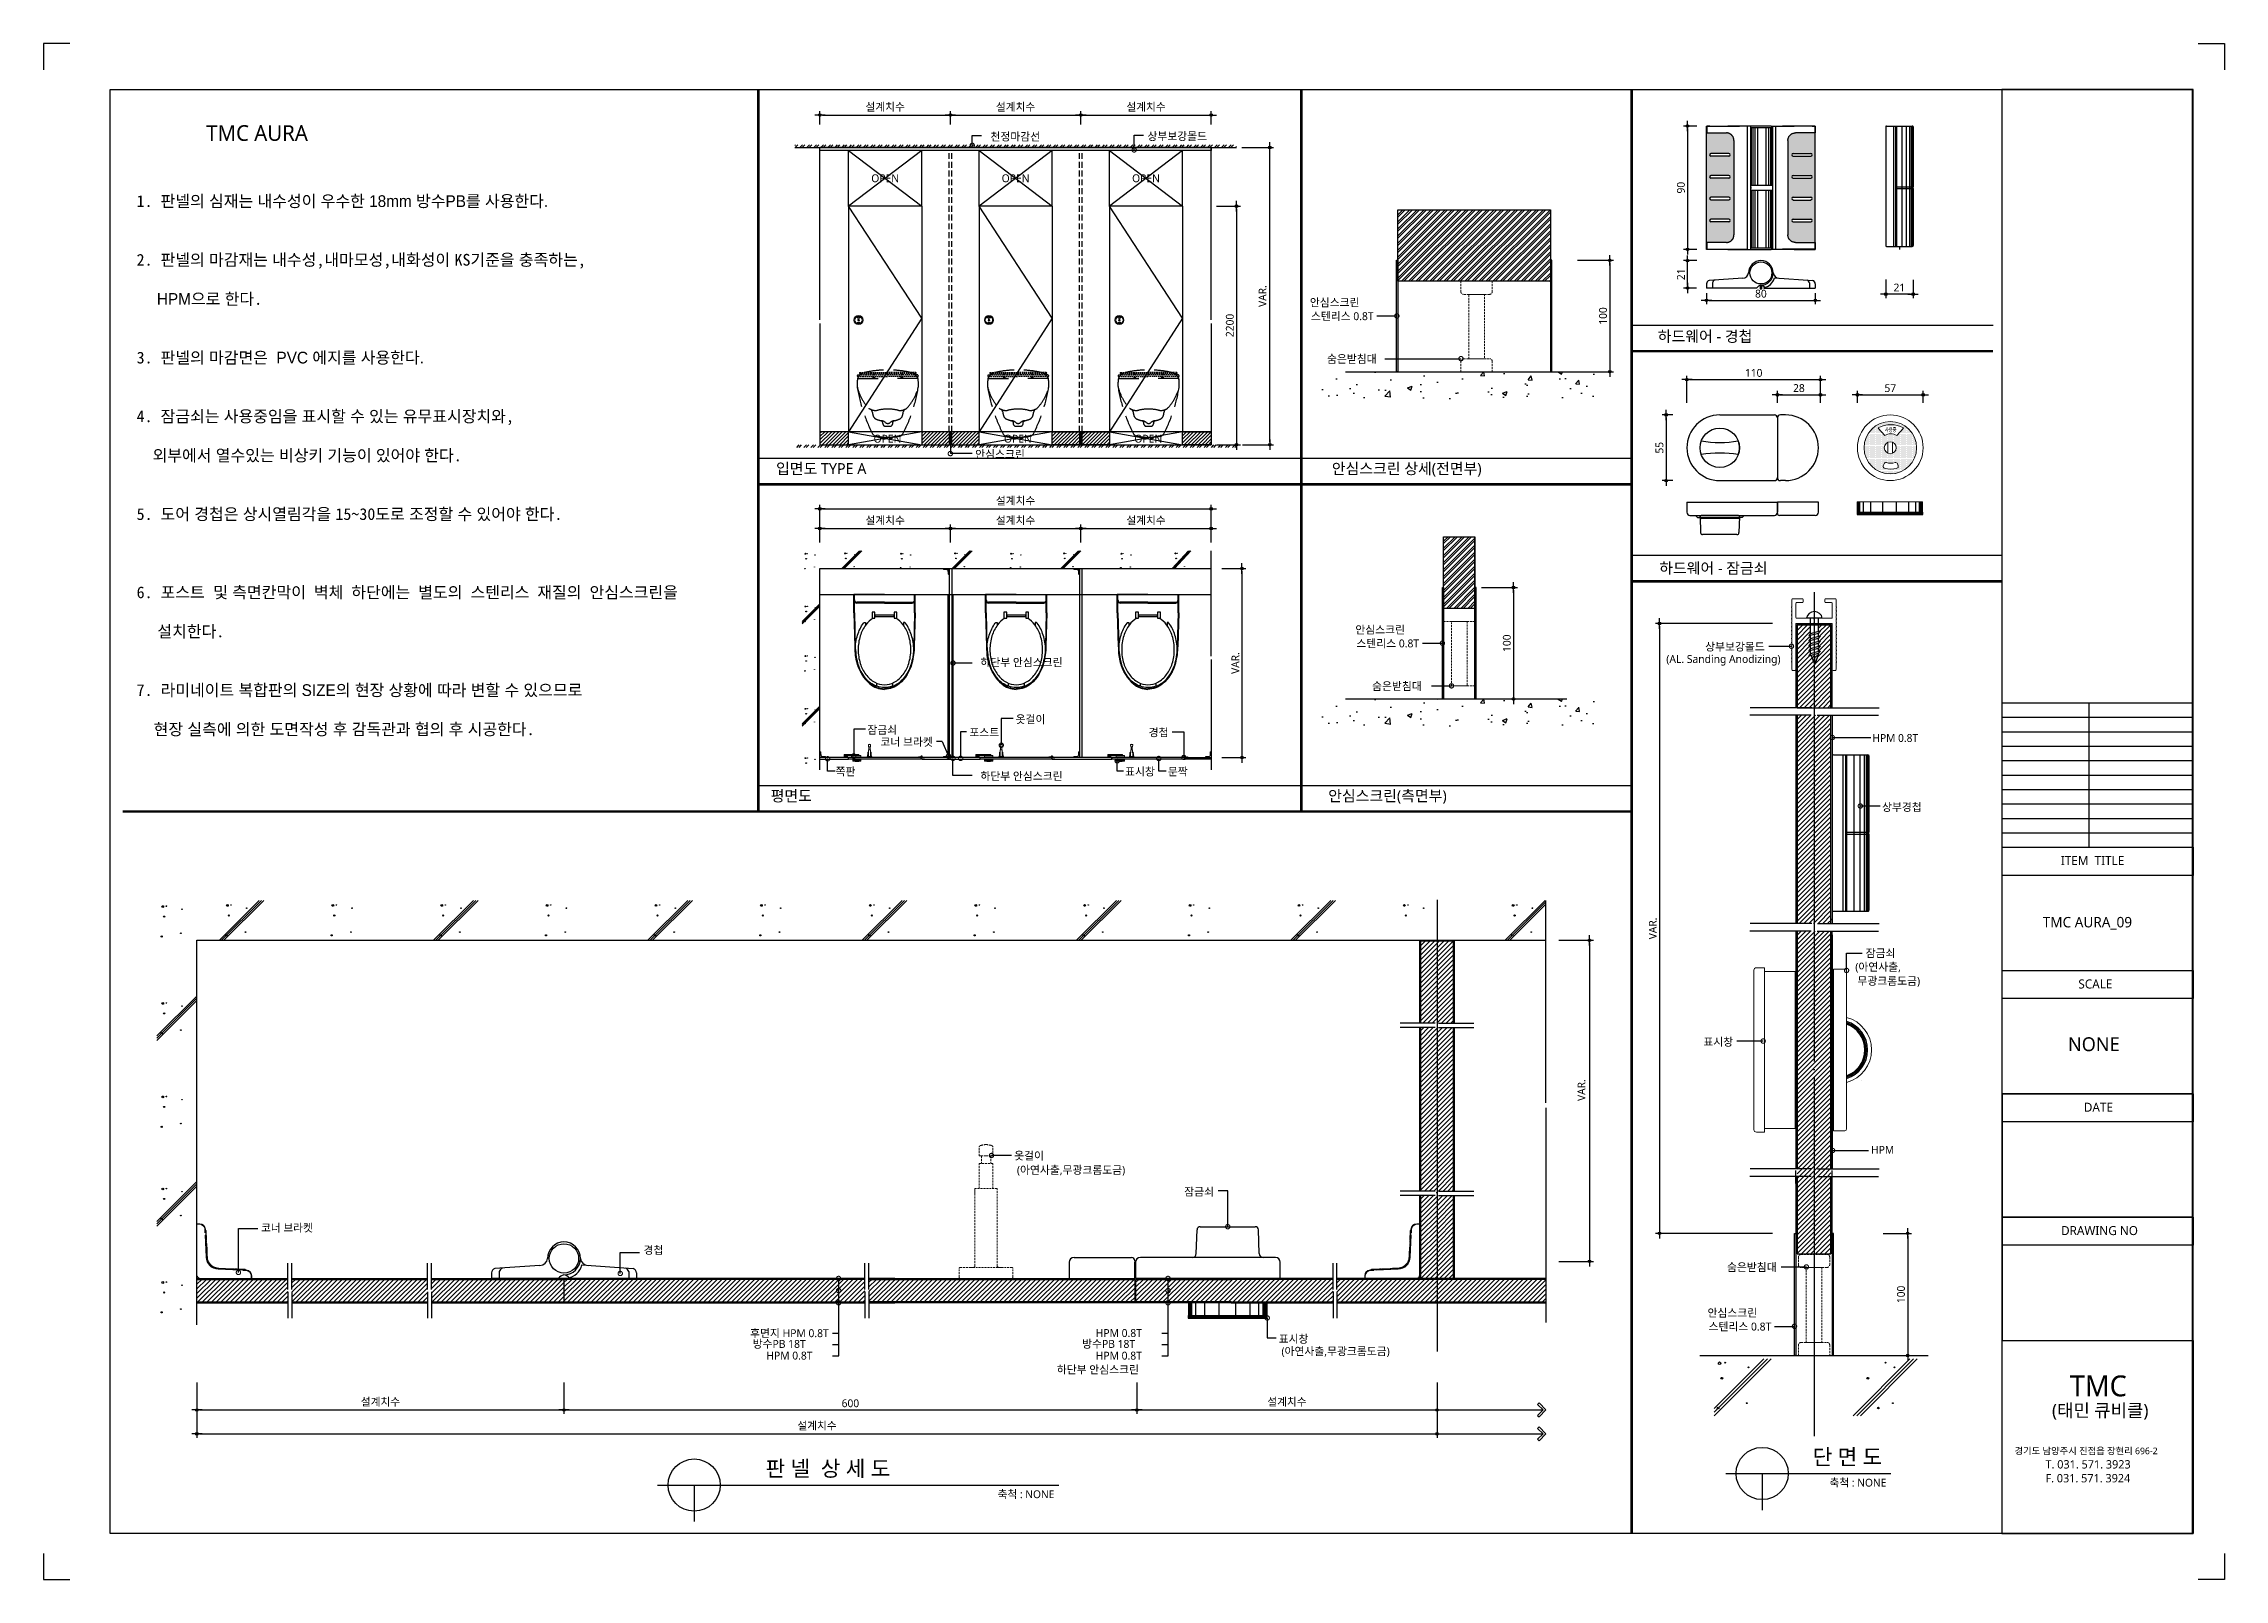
# Model space of a CAD drawing. Extents: x -256 to 8104, y -176 to 5714.
import ezdxf
from ezdxf.enums import TextEntityAlignment as Align

# ---------------------------------------------------------------- set-up
doc = ezdxf.new("R2010")
doc.units = 0
doc.header["$LTSCALE"] = 30
for name, pattern in [('CEN', [62, 60, -1, 0, -1]), ('HIDDEN', [0.375, 0.25, -0.125]), ('HIDDEN2', [4.7625, 3.175, -1.5875])]:
    doc.linetypes.add(name, pattern=pattern)
doc.layers.get('0').update_dxf_attribs({"linetype": 'CONTINUOUS'})
doc.layers.get('DEFPOINTS').update_dxf_attribs({"linetype": 'CONTINUOUS'})
for name, color, linetype in [('02---제품선', 4, 'CONTINUOUS'), ('0_toilet', 6, 'CONTINUOUS'), ('C', 2, 'CONTINUOUS'), ('curior-0Line', 252, 'CONTINUOUS'), ('DIM', 7, 'CONTINUOUS'), ('HAT', 8, 'CONTINUOUS'), ('HID', 9, 'HIDDEN'), ('jac text', 7, 'CONTINUOUS'), ('TIT', 3, 'CONTINUOUS'), ('경첩', 4, 'CONTINUOUS'), ('기타', 1, 'CONTINUOUS'), ('문자', 3, 'CONTINUOUS'), ('부자재', 4, 'CONTINUOUS'), ('상부보강몰드', 4, 'HIDDEN2'), ('옷걸이', 4, 'CONTINUOUS'), ('잠금쇠(회전형)', 4, 'CONTINUOUS'), ('중심선', 1, 'CEN'), ('치수', 1, 'CONTINUOUS'), ('판넬', 2, 'CONTINUOUS'), ('해치', 8, 'CONTINUOUS')]:
    doc.layers.add(name, color=color, linetype=linetype)
doc.styles.add('HDW', font='gulim.ttc')
doc.styles.add('돋움', font='malgun.ttf')
doc.dimstyles.new('10', dxfattribs={"dimscale": 10, "dimtxt": 3, "dimasz": 1, "dimexe": 1.5, "dimexo": 2, "dimgap": 1, "dimtad": 1, "dimdec": 0, "dimlunit": 6, "dimtxsty": '돋움', "dimblk": 'DIMDOT', "dimcen": -1, "dimdle": 1.5, "dimclrt": 3, "dimazin": 3, "dimtfac": 1, "dimtdec": 0, "dimtix": 1, "dimtmove": 2, "dimatfit": 3, "dimldrblk": 'DIMDOT', "dimarcsym": 0})
pattern_1 = [(45, (80000, 0), (-8.980256, 8.980256), [])]

# ---------------------------------------------------------------- blocks, each defined once
blk = doc.blocks.new('DIMDOT')
at = {"linetype": 'Continuous'}
blk.add_line((-2, 0), (2, 0), dxfattribs=at)
for radius in [0.5, 0.25]:
    blk.add_circle((0, 0), radius, dxfattribs=at)
blk = doc.blocks.new('*D233')
at = {"layer": 'DEFPOINTS', "color": 0}
for p in [(91541.7, 5615.9), (91041.7, 5559.6), (91541.7, 5559.6)]:
    blk.add_point(p, dxfattribs=at)
at = {"layer": 'DIM', "color": 0, "lineweight": -2, "ltscale": 10}
for p, q in [((91041.7, 5579.6), (91041.7, 5630.9)), ((91051.7, 5615.9), (91531.7, 5615.9)), ((91541.7, 5579.6), (91541.7, 5630.9))]:
    blk.add_line(p, q, dxfattribs=at)
at = {"layer": 'DIM', "color": 0, "lineweight": -2, "xscale": 10, "yscale": 10, "zscale": 10, "rotation": 180}
blk.add_blockref('DIMDOT', (91041.7, 5615.9), dxfattribs=at)
at = {"layer": 'DIM', "color": 0, "lineweight": -2, "xscale": 10, "yscale": 10, "zscale": 10}
blk.add_blockref('DIMDOT', (91541.7, 5615.9), dxfattribs=at)
at = {"layer": 'DIM', "color": 3, "insert": (91291.7, 5645.6), "char_height": 30, "attachment_point": 5, "style": '돋움'}
blk.add_mtext('설계치수', dxfattribs=at)
blk = doc.blocks.new('*D234')
at = {"layer": 'DEFPOINTS', "color": 0}
for p in [(92041.7, 5615.9), (91541.7, 5559.6), (92041.7, 5559.6)]:
    blk.add_point(p, dxfattribs=at)
at = {"layer": 'DIM', "color": 0, "lineweight": -2, "ltscale": 10}
for p, q in [((91541.7, 5579.6), (91541.7, 5630.9)), ((91551.7, 5615.9), (92031.7, 5615.9)), ((92041.7, 5579.6), (92041.7, 5630.9))]:
    blk.add_line(p, q, dxfattribs=at)
at = {"layer": 'DIM', "color": 0, "lineweight": -2, "xscale": 10, "yscale": 10, "zscale": 10, "rotation": 180}
blk.add_blockref('DIMDOT', (91541.7, 5615.9), dxfattribs=at)
at = {"layer": 'DIM', "color": 0, "lineweight": -2, "xscale": 10, "yscale": 10, "zscale": 10}
blk.add_blockref('DIMDOT', (92041.7, 5615.9), dxfattribs=at)
at = {"layer": 'DIM', "color": 3, "insert": (91791.7, 5645.6), "char_height": 30, "attachment_point": 5, "style": '돋움'}
blk.add_mtext('설계치수', dxfattribs=at)
blk = doc.blocks.new('_DOTSMALL')
at = {"color": 0, "linetype": 'ByBlock', "const_width": 0.5}
blk.add_lwpolyline([(-0.0625, 0, 1), (0.0625, 0, 1)], format="xyb", close=True, dxfattribs=at)
blk = doc.blocks.new('A$C63EC304E')
at = {"layer": '치수', "color": 1, "xscale": 2.5, "yscale": 2.5, "zscale": 2.5, "rotation": 234.3098741996962}
blk.add_blockref('_DOTSMALL', (0.31, 0.31), dxfattribs=at)
blk = doc.blocks.new('A$C2BC9653E')
at = {"layer": '치수', "xscale": 0.3333333333333333, "yscale": 0.3333333333333333, "zscale": 0.3333333333333333}
blk.add_blockref('A$C63EC304E', (0, 0), dxfattribs=at)
blk = doc.blocks.new('A$C7FC71301')
at = {"layer": '치수', "rotation": 180}
blk.add_blockref('A$C2BC9653E', (0.21, 0.21), dxfattribs=at)
blk = doc.blocks.new('A$C4A20372B')
at = {"layer": '치수'}
blk.add_blockref('A$C7FC71301', (0, 0), dxfattribs=at)
blk = doc.blocks.new('A$C566469F5')
at = {"layer": '치수'}
blk.add_blockref('A$C4A20372B', (0, 0), dxfattribs=at)
blk = doc.blocks.new('A$C7E317CD4')
at = {"layer": '해치', "xscale": 2, "yscale": 2, "zscale": 2}
blk.add_blockref('A$C566469F5', (0, 0), dxfattribs=at)
blk = doc.blocks.new('A$C601D7F27')
at = {"layer": '치수'}
blk.add_blockref('A$C7E317CD4', (0, 0), dxfattribs=at)
blk = doc.blocks.new('A$C38802C08')
at = {"layer": '치수'}
blk.add_blockref('A$C601D7F27', (0, 0), dxfattribs=at)
blk = doc.blocks.new('*D235')
at = {"layer": 'DEFPOINTS', "color": 0}
for p in [(92541.7, 5615.9), (92041.7, 5559.6), (92541.7, 5559.6)]:
    blk.add_point(p, dxfattribs=at)
at = {"layer": 'DIM', "color": 0, "lineweight": -2, "ltscale": 10}
for p, q in [((92041.7, 5579.6), (92041.7, 5630.9)), ((92051.7, 5615.9), (92531.7, 5615.9)), ((92541.7, 5579.6), (92541.7, 5630.9))]:
    blk.add_line(p, q, dxfattribs=at)
at = {"layer": 'DIM', "color": 0, "lineweight": -2, "xscale": 10, "yscale": 10, "zscale": 10, "rotation": 180}
blk.add_blockref('DIMDOT', (92041.7, 5615.9), dxfattribs=at)
at = {"layer": 'DIM', "color": 0, "lineweight": -2, "xscale": 10, "yscale": 10, "zscale": 10}
blk.add_blockref('DIMDOT', (92541.7, 5615.9), dxfattribs=at)
at = {"layer": 'DIM', "color": 3, "insert": (92291.7, 5645.6), "char_height": 30, "attachment_point": 5, "style": '돋움'}
blk.add_mtext('설계치수', dxfattribs=at)
blk = doc.blocks.new('*D236')
at = {"layer": 'DEFPOINTS', "color": 0}
for p in [(92541.7, 5266.7), (92541.7, 4351.7), (92638.6, 4351.7)]:
    blk.add_point(p, dxfattribs=at)
at = {"layer": 'DIM', "color": 0, "lineweight": -2, "ltscale": 10}
for p, q in [((92561.7, 5266.7), (92653.6, 5266.7)), ((92638.6, 5256.7), (92638.6, 4361.7)), ((92561.7, 4351.7), (92653.6, 4351.7))]:
    blk.add_line(p, q, dxfattribs=at)
at = {"layer": 'DIM', "color": 0, "lineweight": -2, "xscale": 10, "yscale": 10, "zscale": 10}
for p, rotation in [((92638.6, 5266.7), 90), ((92638.6, 4351.7), 270)]:
    blk.add_blockref('DIMDOT', p, dxfattribs=dict(at, rotation=rotation))
at = {"layer": 'DIM', "color": 3, "insert": (92613.1, 4809.2), "char_height": 30, "attachment_point": 5, "rotation": 90, "style": '돋움'}
blk.add_mtext('2200', dxfattribs=at)
blk = doc.blocks.new('*D237')
at = {"layer": 'DEFPOINTS', "color": 0}
for p in [(92562.7, 3876.8), (92562.7, 3151.8), (92659.6, 3151.8)]:
    blk.add_point(p, dxfattribs=at)
at = {"layer": 'DIM', "color": 0, "lineweight": -2, "ltscale": 10}
for p, q in [((92582.7, 3876.8), (92674.6, 3876.8)), ((92659.6, 3866.8), (92659.6, 3161.8)), ((92582.7, 3151.8), (92674.6, 3151.8))]:
    blk.add_line(p, q, dxfattribs=at)
at = {"layer": 'DIM', "color": 0, "lineweight": -2, "xscale": 10, "yscale": 10, "zscale": 10}
for p, rotation in [((92659.6, 3876.8), 90), ((92659.6, 3151.8), 270)]:
    blk.add_blockref('DIMDOT', p, dxfattribs=dict(at, rotation=rotation))
at = {"layer": 'DIM', "color": 3, "insert": (92634.4, 3514.3), "char_height": 30, "attachment_point": 5, "rotation": 90, "style": '돋움'}
blk.add_mtext('VAR.', dxfattribs=at)
blk = doc.blocks.new('*D238')
at = {"layer": 'DEFPOINTS', "color": 0}
for p in [(92541.7, 4030.4), (92041.7, 3957.3), (92541.7, 3957.3)]:
    blk.add_point(p, dxfattribs=at)
at = {"layer": 'DIM', "color": 0, "lineweight": -2, "ltscale": 10}
for p, q in [((92041.7, 3977.3), (92041.7, 4045.4)), ((92051.7, 4030.4), (92531.7, 4030.4)), ((92541.7, 3977.3), (92541.7, 4045.4))]:
    blk.add_line(p, q, dxfattribs=at)
at = {"layer": 'DIM', "color": 0, "lineweight": -2, "xscale": 10, "yscale": 10, "zscale": 10, "rotation": 180}
blk.add_blockref('DIMDOT', (92041.7, 4030.4), dxfattribs=at)
at = {"layer": 'DIM', "color": 0, "lineweight": -2, "xscale": 10, "yscale": 10, "zscale": 10}
blk.add_blockref('DIMDOT', (92541.7, 4030.4), dxfattribs=at)
at = {"layer": 'DIM', "color": 3, "insert": (92291.7, 4060), "char_height": 30, "attachment_point": 5, "style": '돋움'}
blk.add_mtext('설계치수', dxfattribs=at)
blk = doc.blocks.new('*D239')
at = {"layer": 'DEFPOINTS', "color": 0}
for p in [(92541.7, 4105.7), (91041.7, 3957.3), (92541.7, 3957.3)]:
    blk.add_point(p, dxfattribs=at)
at = {"layer": 'DIM', "color": 0, "lineweight": -2, "ltscale": 10}
for p, q in [((91041.7, 3977.3), (91041.7, 4120.7)), ((91051.7, 4105.7), (92531.7, 4105.7)), ((92541.7, 3977.3), (92541.7, 4120.7))]:
    blk.add_line(p, q, dxfattribs=at)
at = {"layer": 'DIM', "color": 0, "lineweight": -2, "xscale": 10, "yscale": 10, "zscale": 10, "rotation": 180}
blk.add_blockref('DIMDOT', (91041.7, 4105.7), dxfattribs=at)
at = {"layer": 'DIM', "color": 0, "lineweight": -2, "xscale": 10, "yscale": 10, "zscale": 10}
blk.add_blockref('DIMDOT', (92541.7, 4105.7), dxfattribs=at)
at = {"layer": 'DIM', "color": 3, "insert": (91791.7, 4135.4), "char_height": 30, "attachment_point": 5, "style": '돋움'}
blk.add_mtext('설계치수', dxfattribs=at)
blk = doc.blocks.new('*D240')
at = {"layer": 'DEFPOINTS', "color": 0}
for p in [(92041.7, 4030.4), (91541.7, 3957.3), (92041.7, 3957.3)]:
    blk.add_point(p, dxfattribs=at)
at = {"layer": 'DIM', "color": 0, "lineweight": -2, "ltscale": 10}
for p, q in [((91541.7, 3977.3), (91541.7, 4045.4)), ((91551.7, 4030.4), (92031.7, 4030.4)), ((92041.7, 3977.3), (92041.7, 4045.4))]:
    blk.add_line(p, q, dxfattribs=at)
at = {"layer": 'DIM', "color": 0, "lineweight": -2, "xscale": 10, "yscale": 10, "zscale": 10, "rotation": 180}
blk.add_blockref('DIMDOT', (91541.7, 4030.4), dxfattribs=at)
at = {"layer": 'DIM', "color": 0, "lineweight": -2, "xscale": 10, "yscale": 10, "zscale": 10}
blk.add_blockref('DIMDOT', (92041.7, 4030.4), dxfattribs=at)
at = {"layer": 'DIM', "color": 3, "insert": (91791.7, 4060), "char_height": 30, "attachment_point": 5, "style": '돋움'}
blk.add_mtext('설계치수', dxfattribs=at)
blk = doc.blocks.new('*D241')
at = {"layer": 'DEFPOINTS', "color": 0}
for p in [(91541.7, 4030.4), (91041.7, 3957.3), (91541.7, 3957.3)]:
    blk.add_point(p, dxfattribs=at)
at = {"layer": 'DIM', "color": 0, "lineweight": -2, "ltscale": 10}
for p, q in [((91041.7, 3977.3), (91041.7, 4045.4)), ((91051.7, 4030.4), (91531.7, 4030.4)), ((91541.7, 3977.3), (91541.7, 4045.4))]:
    blk.add_line(p, q, dxfattribs=at)
at = {"layer": 'DIM', "color": 0, "lineweight": -2, "xscale": 10, "yscale": 10, "zscale": 10, "rotation": 180}
blk.add_blockref('DIMDOT', (91041.7, 4030.4), dxfattribs=at)
at = {"layer": 'DIM', "color": 0, "lineweight": -2, "xscale": 10, "yscale": 10, "zscale": 10}
blk.add_blockref('DIMDOT', (91541.7, 4030.4), dxfattribs=at)
at = {"layer": 'DIM', "color": 3, "insert": (91291.7, 4060), "char_height": 30, "attachment_point": 5, "style": '돋움'}
blk.add_mtext('설계치수', dxfattribs=at)
blk = doc.blocks.new('*D242')
at = {"layer": 'DEFPOINTS', "color": 0}
for p in [(88653.4, 775.5), (90060.5, 775.5), (90060.5, 649.8)]:
    blk.add_point(p, dxfattribs=at)
at = {"layer": 'DIM', "color": 0, "lineweight": -2, "ltscale": 10}
for p, q in [((88653.4, 755.5), (88653.4, 634.8)), ((90060.5, 755.5), (90060.5, 634.8)), ((88663.4, 649.8), (90050.5, 649.8))]:
    blk.add_line(p, q, dxfattribs=at)
at = {"layer": 'DIM', "color": 0, "lineweight": -2, "xscale": 10, "yscale": 10, "zscale": 10, "rotation": 180}
blk.add_blockref('DIMDOT', (88653.4, 649.8), dxfattribs=at)
at = {"layer": 'DIM', "color": 0, "lineweight": -2, "xscale": 10, "yscale": 10, "zscale": 10}
blk.add_blockref('DIMDOT', (90060.5, 649.8), dxfattribs=at)
at = {"layer": 'DIM', "color": 3, "insert": (89357, 679.5), "char_height": 30, "attachment_point": 5, "style": '돋움'}
blk.add_mtext('설계치수', dxfattribs=at)
blk = doc.blocks.new('*D243')
at = {"layer": 'DEFPOINTS', "color": 0}
for p in [(88653.4, 775.5), (93407.3, 775.5), (93407.3, 558.3)]:
    blk.add_point(p, dxfattribs=at)
at = {"layer": 'DIM', "color": 0, "lineweight": -2, "ltscale": 10}
for p, q in [((88653.4, 755.5), (88653.4, 543.3)), ((93407.3, 755.5), (93407.3, 543.3)), ((88663.4, 558.3), (93397.3, 558.3))]:
    blk.add_line(p, q, dxfattribs=at)
at = {"layer": 'DIM', "color": 0, "lineweight": -2, "xscale": 10, "yscale": 10, "zscale": 10, "rotation": 180}
blk.add_blockref('DIMDOT', (88653.4, 558.3), dxfattribs=at)
at = {"layer": 'DIM', "color": 0, "lineweight": -2, "xscale": 10, "yscale": 10, "zscale": 10}
blk.add_blockref('DIMDOT', (93407.3, 558.3), dxfattribs=at)
at = {"layer": 'DIM', "color": 3, "insert": (91030.4, 588), "char_height": 30, "attachment_point": 5, "style": '돋움'}
blk.add_mtext('설계치수', dxfattribs=at)
blk = doc.blocks.new('*D244')
at = {"layer": 'DEFPOINTS', "color": 0}
for p in [(92256.5, 775.5), (93407.3, 775.5), (93407.3, 649.8)]:
    blk.add_point(p, dxfattribs=at)
at = {"layer": 'DIM', "color": 0, "lineweight": -2, "ltscale": 10}
for p, q in [((92256.5, 755.5), (92256.5, 634.8)), ((93407.3, 755.5), (93407.3, 634.8)), ((92266.5, 649.8), (93397.3, 649.8))]:
    blk.add_line(p, q, dxfattribs=at)
at = {"layer": 'DIM', "color": 0, "lineweight": -2, "xscale": 10, "yscale": 10, "zscale": 10, "rotation": 180}
blk.add_blockref('DIMDOT', (92256.5, 649.8), dxfattribs=at)
at = {"layer": 'DIM', "color": 0, "lineweight": -2, "xscale": 10, "yscale": 10, "zscale": 10}
blk.add_blockref('DIMDOT', (93407.3, 649.8), dxfattribs=at)
at = {"layer": 'DIM', "color": 3, "insert": (92831.9, 679.5), "char_height": 30, "attachment_point": 5, "style": '돋움'}
blk.add_mtext('설계치수', dxfattribs=at)
blk = doc.blocks.new('*D245')
at = {"layer": 'DEFPOINTS', "color": 0}
for p in [(90060.5, 775.5), (92256.5, 775.5), (92256.5, 649.8)]:
    blk.add_point(p, dxfattribs=at)
at = {"layer": 'DIM', "color": 0, "lineweight": -2, "ltscale": 10}
for p, q in [((90060.5, 755.5), (90060.5, 634.8)), ((92256.5, 755.5), (92256.5, 634.8)), ((90070.5, 649.8), (92246.5, 649.8))]:
    blk.add_line(p, q, dxfattribs=at)
at = {"layer": 'DIM', "color": 0, "lineweight": -2, "xscale": 10, "yscale": 10, "zscale": 10, "rotation": 180}
blk.add_blockref('DIMDOT', (90060.5, 649.8), dxfattribs=at)
at = {"layer": 'DIM', "color": 0, "lineweight": -2, "xscale": 10, "yscale": 10, "zscale": 10}
blk.add_blockref('DIMDOT', (92256.5, 649.8), dxfattribs=at)
at = {"layer": 'DIM', "color": 3, "insert": (91158.5, 675.3), "char_height": 30, "attachment_point": 5, "style": '돋움'}
blk.add_mtext('600', dxfattribs=at)
blk = doc.blocks.new('A$C06B31977')
for p, q in [((1.26, 11.06), (1.26, 21.17)), ((1.26, 10.11), (1.26, 0))]:
    blk.add_line(p, q)
blk = doc.blocks.new('*D246')
at = {"layer": 'DEFPOINTS', "color": 0}
for p in [(93854.1, 2451.2), (93854.1, 1219.8), (93992, 1219.8)]:
    blk.add_point(p, dxfattribs=at)
at = {"layer": 'DIM', "color": 0, "lineweight": -2, "ltscale": 10}
for p, q in [((93874.1, 2451.2), (94007, 2451.2)), ((93992, 2441.2), (93992, 1229.8)), ((93874.1, 1219.8), (94007, 1219.8))]:
    blk.add_line(p, q, dxfattribs=at)
at = {"layer": 'DIM', "color": 0, "lineweight": -2, "xscale": 10, "yscale": 10, "zscale": 10}
for p, rotation in [((93992, 2451.2), 90), ((93992, 1219.8), 270)]:
    blk.add_blockref('DIMDOT', p, dxfattribs=dict(at, rotation=rotation))
at = {"layer": 'DIM', "color": 3, "insert": (93961.2, 1876.4), "char_height": 30, "attachment_point": 5, "rotation": 90, "style": '돋움'}
blk.add_mtext('VAR.', dxfattribs=at)
blk = doc.blocks.new('A$C13EB2441')
for p, q in [((0.84, 7.37), (0.84, 14.11)), ((0.84, 6.74), (0.84, 0))]:
    blk.add_line(p, q)
blk = doc.blocks.new('*D247')
at = {"layer": 'DEFPOINTS', "color": 0}
for p in [(94877.2, 4601.3), (94365.2, 4492.7), (94877.2, 4492.7)]:
    blk.add_point(p, dxfattribs=at)
at = {"layer": 'DIM', "color": 0, "lineweight": -2, "ltscale": 10}
for p, q in [((94365.2, 4512.7), (94365.2, 4616.3)), ((94375.2, 4601.3), (94867.2, 4601.3)), ((94877.2, 4512.7), (94877.2, 4616.3))]:
    blk.add_line(p, q, dxfattribs=at)
at = {"layer": 'DIM', "color": 0, "lineweight": -2, "xscale": 10, "yscale": 10, "zscale": 10, "rotation": 180}
blk.add_blockref('DIMDOT', (94365.2, 4601.3), dxfattribs=at)
at = {"layer": 'DIM', "color": 0, "lineweight": -2, "xscale": 10, "yscale": 10, "zscale": 10}
blk.add_blockref('DIMDOT', (94877.2, 4601.3), dxfattribs=at)
at = {"layer": 'DIM', "color": 3, "insert": (94621.2, 4626.9), "char_height": 30, "attachment_point": 5, "style": '돋움'}
blk.add_mtext('110', dxfattribs=at)
blk = doc.blocks.new('*D248')
at = {"layer": 'DEFPOINTS', "color": 0}
for p in [(94877.2, 4543.3), (94712.2, 4492.7), (94877.2, 4492.7)]:
    blk.add_point(p, dxfattribs=at)
at = {"layer": 'DIM', "color": 0, "lineweight": -2, "ltscale": 10}
for p, q in [((94712.2, 4512.7), (94712.2, 4558.3)), ((94722.2, 4543.3), (94867.2, 4543.3)), ((94877.2, 4512.7), (94877.2, 4558.3))]:
    blk.add_line(p, q, dxfattribs=at)
at = {"layer": 'DIM', "color": 0, "lineweight": -2, "xscale": 10, "yscale": 10, "zscale": 10, "rotation": 180}
blk.add_blockref('DIMDOT', (94712.2, 4543.3), dxfattribs=at)
at = {"layer": 'DIM', "color": 0, "lineweight": -2, "xscale": 10, "yscale": 10, "zscale": 10}
blk.add_blockref('DIMDOT', (94877.2, 4543.3), dxfattribs=at)
at = {"layer": 'DIM', "color": 3, "insert": (94794.7, 4568.8), "char_height": 30, "attachment_point": 5, "style": '돋움'}
blk.add_mtext('28', dxfattribs=at)
blk = doc.blocks.new('*D249')
at = {"layer": 'DEFPOINTS', "color": 0}
for p in [(95270.9, 4543.3), (95018.9, 4492.7), (95270.9, 4492.7)]:
    blk.add_point(p, dxfattribs=at)
at = {"layer": 'DIM', "color": 0, "lineweight": -2, "ltscale": 10}
for p, q in [((95018.9, 4512.7), (95018.9, 4558.3)), ((95028.9, 4543.3), (95260.9, 4543.3)), ((95270.9, 4512.7), (95270.9, 4558.3))]:
    blk.add_line(p, q, dxfattribs=at)
at = {"layer": 'DIM', "color": 0, "lineweight": -2, "xscale": 10, "yscale": 10, "zscale": 10, "rotation": 180}
blk.add_blockref('DIMDOT', (95018.9, 4543.3), dxfattribs=at)
at = {"layer": 'DIM', "color": 0, "lineweight": -2, "xscale": 10, "yscale": 10, "zscale": 10}
blk.add_blockref('DIMDOT', (95270.9, 4543.3), dxfattribs=at)
at = {"layer": 'DIM', "color": 3, "insert": (95144.9, 4568.6), "char_height": 30, "attachment_point": 5, "style": '돋움'}
blk.add_mtext('57', dxfattribs=at)
blk = doc.blocks.new('*D250')
at = {"layer": 'DEFPOINTS', "color": 0}
for p in [(94422.8, 5574), (94367.8, 5100.9), (94422.8, 5100.9)]:
    blk.add_point(p, dxfattribs=at)
at = {"layer": 'DIM', "color": 0, "lineweight": -2, "ltscale": 10}
for p, q in [((94402.8, 5574), (94352.8, 5574)), ((94367.8, 5564), (94367.8, 5110.9)), ((94402.8, 5100.9), (94352.8, 5100.9))]:
    blk.add_line(p, q, dxfattribs=at)
at = {"layer": 'DIM', "color": 0, "lineweight": -2, "xscale": 10, "yscale": 10, "zscale": 10}
for p, rotation in [((94367.8, 5574), 90), ((94367.8, 5100.9), 270)]:
    blk.add_blockref('DIMDOT', p, dxfattribs=dict(at, rotation=rotation))
at = {"layer": 'DIM', "color": 3, "insert": (94342.3, 5337.5), "char_height": 30, "attachment_point": 5, "rotation": 90, "style": '돋움'}
blk.add_mtext('90', dxfattribs=at)
blk = doc.blocks.new('*D251')
at = {"layer": 'DEFPOINTS', "color": 0}
for p in [(94440.4, 4952.7), (94857.5, 4952.7), (94857.5, 4905.3)]:
    blk.add_point(p, dxfattribs=at)
at = {"layer": 'DIM', "color": 0, "lineweight": -2, "ltscale": 10}
for p, q in [((94440.4, 4932.7), (94440.4, 4890.3)), ((94857.5, 4932.7), (94857.5, 4890.3)), ((94450.4, 4905.3), (94847.5, 4905.3))]:
    blk.add_line(p, q, dxfattribs=at)
at = {"layer": 'DIM', "color": 0, "lineweight": -2, "xscale": 10, "yscale": 10, "zscale": 10, "rotation": 180}
blk.add_blockref('DIMDOT', (94440.4, 4905.3), dxfattribs=at)
at = {"layer": 'DIM', "color": 0, "lineweight": -2, "xscale": 10, "yscale": 10, "zscale": 10}
blk.add_blockref('DIMDOT', (94857.5, 4905.3), dxfattribs=at)
at = {"layer": 'DIM', "color": 3, "insert": (94648.9, 4930.8), "char_height": 30, "attachment_point": 5, "style": '돋움'}
blk.add_mtext('80', dxfattribs=at)
blk = doc.blocks.new('*D252')
at = {"layer": 'DEFPOINTS', "color": 0}
for p in [(94367.8, 5057.7), (94422.8, 5057.7), (94422.1, 4952.7)]:
    blk.add_point(p, dxfattribs=at)
at = {"layer": 'DIM', "color": 0, "lineweight": -2, "ltscale": 10}
for p, q in [((94402.8, 5057.7), (94352.8, 5057.7)), ((94367.8, 4962.7), (94367.8, 5047.7)), ((94402.1, 4952.7), (94352.8, 4952.7))]:
    blk.add_line(p, q, dxfattribs=at)
at = {"layer": 'DIM', "color": 0, "lineweight": -2, "xscale": 10, "yscale": 10, "zscale": 10}
for p, rotation in [((94367.8, 5057.7), 90), ((94367.8, 4952.7), 270)]:
    blk.add_blockref('DIMDOT', p, dxfattribs=dict(at, rotation=rotation))
at = {"layer": 'DIM', "color": 3, "insert": (94342.5, 5005.2), "char_height": 30, "attachment_point": 5, "rotation": 90, "style": '돋움'}
blk.add_mtext('21', dxfattribs=at)
blk = doc.blocks.new('*D253')
at = {"layer": 'DEFPOINTS', "color": 0}
for p in [(95127.3, 5004.9), (95232.3, 5004.1), (95127.3, 4929.2)]:
    blk.add_point(p, dxfattribs=at)
at = {"layer": 'DIM', "color": 0, "lineweight": -2, "ltscale": 10}
for p, q in [((95127.3, 4984.9), (95127.3, 4914.2)), ((95232.3, 4984.1), (95232.3, 4914.2)), ((95222.3, 4929.2), (95137.3, 4929.2))]:
    blk.add_line(p, q, dxfattribs=at)
at = {"layer": 'DIM', "color": 0, "lineweight": -2, "xscale": 10, "yscale": 10, "zscale": 10, "rotation": 180}
blk.add_blockref('DIMDOT', (95127.3, 4929.2), dxfattribs=at)
at = {"layer": 'DIM', "color": 0, "lineweight": -2, "xscale": 10, "yscale": 10, "zscale": 10}
blk.add_blockref('DIMDOT', (95232.3, 4929.2), dxfattribs=at)
at = {"layer": 'DIM', "color": 3, "insert": (95179.8, 4954.5), "char_height": 30, "attachment_point": 5, "style": '돋움'}
blk.add_mtext('21', dxfattribs=at)
blk = doc.blocks.new('A$C10E41893')
at = {"layer": '부자재'}
for p, q in [((6, 0), (6, 196)), ((123, 196), (6, 196)), ((123, 192), (6, 192)), ((55, 0), (55, 177)), ((61, 0), (61, 177)), ((6, 0), (6, -196)), ((55, 0), (55, -177)), ((61, 0), (61, -177)), ((123, -192), (6, -192)), ((123, -196), (6, -196))]:
    blk.add_line(p, q, dxfattribs=at)
for points in [[(123, 196, -0.012538), (123, 196), (335, 190, -0.055395), (445, 175, -0.154276), (577, 93, -0.179504), (612, 0, -0.179504)], [(123, 192, -0.012538), (123, 192), (335, 187, -0.055395), (444, 172, -0.154276), (574, 91, -0.179504), (608, 0, -0.179504)], [(157, -72, 0.089162), (200, -119, 0.085733), (270, -155, 0.075373), (359, -168, 0.075373), (447, -155, 0.085733), (517, -119, 0.106084), (567, -62, 0.126931), (583, 0, 0.126931), (567, 62, 0.106084), (517, 119, 0.085733), (447, 155, 0.075373), (359, 168, 0.075373), (270, 155, 0.085733), (200, 119, 0.089162), (157, 72)], [(572, 51), (589, 51), (589, 60, 0.021185), (583, 71, 0.106084), (528, 134, 0.085733), (453, 172, 0.075373), (359, 187, 0.075373), (265, 172, 0.085733), (189, 134, 0.007337), (184, 130), (184, 122), (205, 122)], [(123, -196, 0.012538), (123, -196), (335, -190, 0.055395), (445, -175, 0.154276), (577, -93, 0.179504), (612, 0, 0.179504)], [(123, -192, 0.012538), (123, -192), (335, -187, 0.055395), (444, -172, 0.154276), (574, -91, 0.179504), (608, 0, 0.179504)], [(589, -51, 0.090214), (598, 0, 0.090214), (589, 51, 0.106084)], [(572, -51), (589, -51), (589, -60, -0.021185), (583, -71, -0.106084), (528, -134, -0.085733), (453, -172, -0.075373), (359, -187, -0.075373), (265, -172, -0.085733), (189, -134, -0.007337), (184, -130), (184, -122), (205, -122)]]:
    blk.add_lwpolyline(points, format="xyb", dxfattribs=at)
blk.add_lwpolyline([(138, -61), (119, -61), (119, -79), (157, -79), (157, -61), (138, -61), (147, -61), (147, 61), (138, 61), (157, 61), (157, 79), (119, 79), (119, 61), (138, 61), (138, -61), (119, -61)], dxfattribs=at)
for centre, start, end in [((40, 177), 0, 90), ((46, 177), 0, 90), ((40, -177), 270, 0), ((46, -177), 270, 0)]:
    blk.add_arc(centre, 15, start, end, dxfattribs=at)
blk = doc.blocks.new('A$C460A2A32')
at = {"color": 0}
for p, q in [((3, 20), (0, 16)), ((3, 20), (9, 20)), ((4, 10), (162, 10)), ((9, 20), (162, 20)), ((13, 32), (11, 30)), ((13, 32), (162, 32)), ((13, 27), (162, 27)), ((312, 32), (162, 32)), ((312, 27), (162, 27)), ((316, 20), (162, 20)), ((321, 10), (162, 10)), ((312, 32), (313, 30)), ((322, 20), (316, 20)), ((322, 20), (324, 16))]:
    blk.add_line(p, q, dxfattribs=at)
for centre, radius, start, end in [((4, 14), 4, 150.0107, 270), ((13, 29), 2, 135, 270), ((109, 28), 26, 182.6717, 198.4118), ((109, 10), 26, 180, 202.6199), ((107, 28), 23, 183.0205, 200.9186), ((107, 10), 23, 180, 205.7715), ((69, 10), 23, 334.2285, 0), ((69, 28), 23, 339.0814, 356.9795), ((67, 10), 26, 337.3801, 0), ((67, 28), 26, 341.5882, 357.3283), ((257, 10), 26, 180, 202.6199), ((257, 28), 26, 182.6717, 198.4118), ((256, 28), 23, 183.0205, 200.9186), ((256, 10), 23, 180, 205.7715), ((217, 10), 23, 334.2285, 0), ((217, 28), 23, 339.0814, 356.9795), ((216, 28), 26, 341.5882, 357.3283), ((216, 10), 26, 337.3801, 0), ((312, 29), 2, 270, 45), ((321, 14), 4, 270, 29.9893)]:
    blk.add_arc(centre, radius, start, end, dxfattribs=at)
blk = doc.blocks.new('*D254')
at = {"layer": 'DEFPOINTS', "color": 0}
for p in [(94330.9, 4466.1), (94285.2, 4214.1), (94330.9, 4214.1)]:
    blk.add_point(p, dxfattribs=at)
at = {"layer": 'DIM', "color": 0, "lineweight": -2, "ltscale": 10}
for p, q in [((94310.9, 4466.1), (94270.2, 4466.1)), ((94285.2, 4456.1), (94285.2, 4224.1)), ((94310.9, 4214.1), (94270.2, 4214.1))]:
    blk.add_line(p, q, dxfattribs=at)
at = {"layer": 'DIM', "color": 0, "lineweight": -2, "xscale": 10, "yscale": 10, "zscale": 10}
for p, rotation in [((94285.2, 4466.1), 90), ((94285.2, 4214.1), 270)]:
    blk.add_blockref('DIMDOT', p, dxfattribs=dict(at, rotation=rotation))
at = {"layer": 'DIM', "color": 3, "insert": (94259.9, 4340.1), "char_height": 30, "attachment_point": 5, "rotation": 90, "style": '돋움'}
blk.add_mtext('55', dxfattribs=at)
blk = doc.blocks.new('*D255')
at = {"layer": 'DEFPOINTS', "color": 0}
for p in [(94712.9, 3666.1), (94260.1, 1327.1), (94712.9, 1327.1)]:
    blk.add_point(p, dxfattribs=at)
at = {"layer": 'DIM', "color": 0, "lineweight": -2, "ltscale": 10}
for p, q in [((94692.9, 3666.1), (94245.1, 3666.1)), ((94260.1, 3656.1), (94260.1, 1337.1)), ((94692.9, 1327.1), (94245.1, 1327.1))]:
    blk.add_line(p, q, dxfattribs=at)
at = {"layer": 'DIM', "color": 0, "lineweight": -2, "xscale": 10, "yscale": 10, "zscale": 10}
for p, rotation in [((94260.1, 3666.1), 90), ((94260.1, 1327.1), 270)]:
    blk.add_blockref('DIMDOT', p, dxfattribs=dict(at, rotation=rotation))
at = {"layer": 'DIM', "color": 3, "insert": (94234.8, 2496.6), "char_height": 30, "attachment_point": 5, "rotation": 90, "style": '돋움'}
blk.add_mtext('VAR.', dxfattribs=at)
blk = doc.blocks.new('*D256')
at = {"layer": 'DEFPOINTS', "color": 0}
for p in [(95097.3, 1327.2), (95097.3, 858.9), (95211.6, 858.9)]:
    blk.add_point(p, dxfattribs=at)
at = {"layer": 'DIM', "color": 0, "lineweight": -2, "ltscale": 10}
for p, q in [((95117.3, 1327.2), (95226.6, 1327.2)), ((95211.6, 1317.2), (95211.6, 868.9)), ((95117.3, 858.9), (95226.6, 858.9))]:
    blk.add_line(p, q, dxfattribs=at)
at = {"layer": 'DIM', "color": 0, "lineweight": -2, "xscale": 10, "yscale": 10, "zscale": 10}
for p, rotation in [((95211.6, 1327.2), 90), ((95211.6, 858.9), 270)]:
    blk.add_blockref('DIMDOT', p, dxfattribs=dict(at, rotation=rotation))
at = {"layer": 'DIM', "color": 3, "insert": (95186, 1093), "char_height": 30, "attachment_point": 5, "rotation": 90, "style": '돋움'}
blk.add_mtext('100', dxfattribs=at)
blk = doc.blocks.new('*D257')
at = {"layer": 'DEFPOINTS', "color": 0}
for p in [(93557.7, 3804.2), (93557.7, 3376.7), (93700.6, 3376.7)]:
    blk.add_point(p, dxfattribs=at)
at = {"layer": 'DIM', "color": 0, "lineweight": -2, "ltscale": 10}
for p, q in [((93577.7, 3804.2), (93715.6, 3804.2)), ((93700.6, 3794.2), (93700.6, 3386.7)), ((93577.7, 3376.7), (93715.6, 3376.7))]:
    blk.add_line(p, q, dxfattribs=at)
at = {"layer": 'DIM', "color": 0, "lineweight": -2, "xscale": 10, "yscale": 10, "zscale": 10}
for p, rotation in [((93700.6, 3804.2), 90), ((93700.6, 3376.7), 270)]:
    blk.add_blockref('DIMDOT', p, dxfattribs=dict(at, rotation=rotation))
at = {"layer": 'DIM', "color": 3, "insert": (93675, 3590.5), "char_height": 30, "attachment_point": 5, "rotation": 90, "style": '돋움'}
blk.add_mtext('100', dxfattribs=at)
blk = doc.blocks.new('*D258')
at = {"layer": 'DEFPOINTS', "color": 0}
for p in [(93926.4, 5059.1), (93926.4, 4631.7), (94069.3, 4631.7)]:
    blk.add_point(p, dxfattribs=at)
at = {"layer": 'DIM', "color": 0, "lineweight": -2, "ltscale": 10}
for p, q in [((93946.4, 5059.1), (94084.3, 5059.1)), ((94069.3, 5049.1), (94069.3, 4641.7)), ((93946.4, 4631.7), (94084.3, 4631.7))]:
    blk.add_line(p, q, dxfattribs=at)
at = {"layer": 'DIM', "color": 0, "lineweight": -2, "xscale": 10, "yscale": 10, "zscale": 10}
for p, rotation in [((94069.3, 5059.1), 90), ((94069.3, 4631.7), 270)]:
    blk.add_blockref('DIMDOT', p, dxfattribs=dict(at, rotation=rotation))
at = {"layer": 'DIM', "color": 3, "insert": (94043.7, 4845.4), "char_height": 30, "attachment_point": 5, "rotation": 90, "style": '돋움'}
blk.add_mtext('100', dxfattribs=at)
blk = doc.blocks.new('*D259')
at = {"layer": 'DEFPOINTS', "color": 0}
for p in [(92638.6, 5491.5), (92766, 5491.5), (92641.1, 4351.7)]:
    blk.add_point(p, dxfattribs=at)
at = {"layer": 'DIM', "color": 0, "lineweight": -2, "ltscale": 10}
for p, q in [((92658.6, 5491.5), (92781, 5491.5)), ((92766, 4361.7), (92766, 5481.5)), ((92661.1, 4351.7), (92781, 4351.7))]:
    blk.add_line(p, q, dxfattribs=at)
at = {"layer": 'DIM', "color": 0, "lineweight": -2, "xscale": 10, "yscale": 10, "zscale": 10}
for p, rotation in [((92766, 5491.5), 90), ((92766, 4351.7), 270)]:
    blk.add_blockref('DIMDOT', p, dxfattribs=dict(at, rotation=rotation))
at = {"layer": 'DIM', "color": 3, "insert": (92738.7, 4921.6), "char_height": 30, "attachment_point": 5, "rotation": 90, "style": '돋움'}
blk.add_mtext('VAR.', dxfattribs=at)
blk = doc.blocks.new('AURA_09', base_point=(88321.5, 175.8))
h = blk.add_hatch()
h.set_pattern_fill('ANSI31', color=3, scale=3, angle=180)
h.set_pattern_definition([(225, (88360, 0), (6.735192, -6.735192), [])])
h.paths.add_polyline_path([(91151.7, 4401.7), (91041.7, 4401.7), (91041.7, 4351.7), (91151.7, 4351.7)])
h.paths.add_polyline_path([(91536.7, 4401.7), (91431.7, 4401.7), (91431.7, 4351.7), (91536.7, 4351.7)])
h.paths.add_polyline_path([(91651.7, 4401.7), (91546.7, 4401.7), (91546.7, 4351.7), (91651.7, 4351.7)])
h.paths.add_polyline_path([(92036.7, 4401.7), (91931.7, 4401.7), (91931.7, 4351.7), (92036.7, 4351.7)])
h.paths.add_polyline_path([(92151.7, 4401.7), (92046.7, 4401.7), (92046.7, 4351.7), (92151.7, 4351.7)])
h.paths.add_polyline_path([(92541.7, 4401.7), (92431.7, 4401.7), (92431.7, 4351.7), (92541.7, 4351.7)])
h = blk.add_hatch()
h.set_pattern_fill('ANSI31', color=2, style=0)
h.set_pattern_definition([(45, (88360, 0), (-2.245064, 2.245064), [])])
h.paths.add_polyline_path([(91546.7, 4401.7), (91536.7, 4401.7), (91536.7, 4351.7), (91546.7, 4351.7)])
h = blk.add_hatch()
h.set_pattern_fill('ANSI31', color=2, style=0)
h.set_pattern_definition([(45, (88860, 0), (-2.245064, 2.245064), [])])
h.paths.add_polyline_path([(92046.7, 4401.7), (92036.7, 4401.7), (92036.7, 4351.7), (92046.7, 4351.7)])
h = blk.add_hatch()
h.set_pattern_fill('ANSI31', color=2, style=0)
h.set_pattern_definition([(45, (91538.1663, 1839.9894), (-2.245064, 2.245064), [])])
h.paths.add_polyline_path([(93432.7, 3804.2), (93427.7, 3804.2), (93427.7, 3592.5, -1), (93427.7, 3588.4), (93427.7, 3376.7), (93432.7, 3376.7)])
h.paths.add_polyline_path([(93557.7, 3588.4, -1), (93557.7, 3592.5), (93557.7, 3804.2), (93552.7, 3804.2), (93552.7, 3376.7), (93557.7, 3376.7)])
at = {"layer": 'HAT'}
h = blk.add_hatch(dxfattribs=at)
h.set_pattern_fill('ANSI32', color=256, scale=2, style=0)
h.set_pattern_definition([(45, (79705.63, -141.476), (-13.470384, 13.470384), []), (45, (79714.61, -141.476), (-13.470384, 13.470384), [])])
h.paths.add_polyline_path([(90945, 5501.5), (92638.6, 5501.5), (92638.6, 5491.5), (90945, 5491.5)])
h = blk.add_hatch(dxfattribs=at)
h.set_pattern_fill('ANSI32', color=256, scale=2, style=0)
h.set_pattern_definition([(45, (80000, 0), (-13.470384, 13.470384), []), (45, (80008.98, 0), (-13.470384, 13.470384), [])])
h.paths.add_polyline_path([(93256.9, 5252.9), (93842.3, 5252.9), (93842.3, 4978.3), (93256.9, 4978.3)])
h = blk.add_hatch(dxfattribs=at)
h.set_pattern_fill('ANSI32', color=256, scale=2, style=0)
h.set_pattern_definition([(45, (79705.63, 40.504), (-13.470384, 13.470384), []), (45, (79714.61, 40.504), (-13.470384, 13.470384), [])])
h.paths.add_polyline_path([(90945, 4341.3), (92638.6, 4341.3), (92638.6, 4351.3), (90945, 4351.3)])
h = blk.add_hatch(dxfattribs=at)
h.set_pattern_fill('ANSI32', color=256, scale=2, style=0)
h.set_pattern_definition([(45, (88351.317, 0), (-13.470384, 13.470384), []), (45, (88360.298, 0), (-13.470384, 13.470384), [])])
h.paths.add_polyline_path([(93552.7, 3998), (93432.7, 3998), (93432.7, 3723.4), (93552.7, 3723.4), (93552.7, 3804.2)])
at = {"layer": 'HAT', "transparency": 33554687}
h = blk.add_hatch(dxfattribs=at)
h.set_pattern_fill('ANSI31', color=256, scale=4, style=0)
h.set_pattern_definition(pattern_1)
h.paths.add_polyline_path([(94787.6, 3343.1), (94844, 3343.1), (94852.6, 3343.1), (94852.6, 3547.8), (94832.5, 3542.4), (94839.1, 3551.2), (94839.1, 3563.4), (94832.5, 3561.7), (94839, 3570.4), (94839.1, 3570.4), (94839.1, 3582.7), (94832.4, 3580.9), (94839, 3589.7), (94839.1, 3589.7), (94839.1, 3602), (94832.4, 3600.2), (94838.9, 3608.9), (94839.1, 3609), (94839.1, 3621.2), (94832.3, 3619.4), (94838.9, 3628.2), (94839.1, 3628.2), (94839.1, 3661.1), (94787.6, 3661.1)])
h.paths.add_polyline_path([(94866.2, 3343.1), (94917.6, 3343.1), (94917.6, 3661.1), (94869.1, 3661.1), (94869.1, 3636.2), (94875.6, 3637.9), (94869.1, 3629.2), (94869.1, 3616.9), (94875.6, 3618.7), (94869.1, 3609.9), (94869.1, 3609.9), (94869.1, 3597.7), (94875.7, 3599.4), (94869.2, 3590.7), (94869.1, 3590.7), (94869.1, 3578.4), (94875.7, 3580.2), (94869.2, 3571.4), (94869.1, 3571.4), (94869.1, 3559.2), (94875.8, 3560.9), (94869.3, 3552.2), (94869.1, 3552.1), (94869.1, 3545.6), (94855.1, 3509), (94852.6, 3514.8), (94852.6, 3343.1)])
at = {"layer": 'HAT'}
h = blk.add_hatch(dxfattribs=at)
h.set_pattern_fill('ANSI31', color=256, scale=4, style=0)
h.set_pattern_definition(pattern_1)
edge = h.paths.add_edge_path()
edge.add_line((94917.6, 3265.4), (94858.2, 3265.4))
edge.add_arc((94856.1, 3265.4), 2.08, -54.30987, 0, ccw=False)
edge.add_arc((94856.1, 3265.4), 2.08, 125.69013, 305.69013, ccw=False)
edge.add_arc((94856.1, 3265.4), 2.08, 0, 125.69013, ccw=False)
edge.add_line((94858.2, 3265.4), (94917.6, 3265.4))
edge.add_line((94917.6, 3265.4), (94917.6, 3314.1))
edge.add_line((94917.6, 3314.1), (94907.3, 3314.1))
edge.add_spline(control_points=[(94904.5, 3306.3), (94905.5, 3308.9), (94906.4, 3311.6), (94907.3, 3314.1)], knot_values=[0, 0, 0, 0, 0.152076, 0.152076, 0.152076, 0.152076], degree=3, periodic=0)
edge.add_line((94907.3, 3314.1), (94852.6, 3314.1))
edge.add_line((94852.6, 3314.1), (94852.6, 2515.6))
edge.add_line((94852.6, 2515.6), (94909.3, 2515.6))
edge.add_spline(control_points=[(94909.3, 2515.6), (94912.5, 2524.3), (94915.5, 2532.2), (94917.6, 2536)], knot_values=[0.152076, 0.152076, 0.152076, 0.152076, 0.673721, 0.673721, 0.673721, 0.673721], degree=3, periodic=0)
edge.add_spline(control_points=[(94920, 2515.6), (94920.5, 2525.6), (94921.6, 2540.9), (94918.7, 2538), (94917.6, 2536)], knot_values=[0.673721, 0.673721, 0.673721, 0.673721, 1.332503, 1.60798, 1.60798, 1.60798, 1.60798], degree=3, periodic=0)
edge.add_line((94917.6, 2536), (94917.6, 3265.4))
h.paths.add_polyline_path([(94852.6, 3314.1), (94787.6, 3314.1), (94787.6, 2515.6), (94852.6, 2515.6)])
h = blk.add_hatch(dxfattribs=at)
h.set_pattern_fill('ANSI31', color=256, scale=4, style=0)
h.set_pattern_definition(pattern_1)
h.paths.add_polyline_path([(94852.6, 2030), (94787.6, 2030), (94787.6, 1574.5), (94852.6, 1574.5), (94852.6, 1684, -0.567825), (94852.6, 1687.6)])
h.paths.add_polyline_path([(94917.6, 2030), (94852.6, 2030), (94852.6, 1687.6, -0.582142), (94855.8, 1685.8), (94917.6, 1685.8)])
edge = h.paths.add_edge_path()
edge.add_line((94917.6, 1685.8), (94855.8, 1685.8))
edge.add_arc((94853.7, 1685.8), 2.08, -54.30987, 0, ccw=False)
edge.add_arc((94853.7, 1685.8), 2.08, 239.17799, 305.69013, ccw=False)
edge.add_line((94852.6, 1684), (94852.6, 1574.5))
edge.add_line((94852.6, 1574.5), (94909.3, 1574.5))
edge.add_spline(control_points=[(94909.3, 1574.5), (94912.5, 1583.3), (94915.5, 1591.1), (94917.6, 1594.9)], knot_values=[0.152076, 0.152076, 0.152076, 0.152076, 0.673721, 0.673721, 0.673721, 0.673721], degree=3, periodic=0)
edge.add_line((94917.6, 1594.9), (94917.6, 1685.8))
h.paths.add_polyline_path([(94852.6, 2486.6), (94787.6, 2486.6), (94787.6, 2030), (94852.6, 2030)])
edge = h.paths.add_edge_path()
edge.add_line((94917.6, 2486.6), (94907.3, 2486.6))
edge.add_spline(control_points=[(94904.5, 2478.8), (94905.5, 2481.4), (94906.4, 2484), (94907.3, 2486.6)], knot_values=[0, 0, 0, 0, 0.152076, 0.152076, 0.152076, 0.152076], degree=3, periodic=0)
edge.add_line((94907.3, 2486.6), (94852.6, 2486.6))
edge.add_line((94852.6, 2486.6), (94852.6, 2030))
edge.add_line((94852.6, 2030), (94917.6, 2030))
edge.add_line((94917.6, 2030), (94917.6, 2486.6))
at = {"layer": 'HAT', "transparency": 33554687}
h = blk.add_hatch(dxfattribs=at)
h.set_pattern_fill('ANSI31', color=256, scale=4, style=0)
h.set_pattern_definition(pattern_1)
h.paths.add_polyline_path([(94787.6, 1574.5), (94787.6, 1545.5), (94842, 1545.5), (94852.6, 1545.5), (94852.6, 1574.5), (94844, 1574.5)])
h.paths.add_polyline_path([(94917.6, 1545.5), (94917.6, 1574.5), (94866.2, 1574.5), (94852.6, 1574.5), (94852.6, 1545.5), (94864.3, 1545.5)])
h = blk.add_hatch(dxfattribs=at)
h.set_pattern_fill('ANSI31', color=256, scale=4, style=0)
h.set_pattern_definition(pattern_1)
h.paths.add_polyline_path([(94842, 1545.5), (94787.6, 1545.5), (94787.6, 1248.7), (94852.6, 1248.7), (94852.6, 1545.5)])
h.paths.add_polyline_path([(94917.6, 1545.5), (94864.3, 1545.5), (94852.6, 1545.5), (94852.6, 1248.7), (94917.6, 1248.7)])
at = {"layer": '해치'}
h = blk.add_hatch(dxfattribs=at)
h.set_pattern_fill('DOTS', color=256, scale=2.628474)
h.set_pattern_definition([(0, (91478.674, 5909.0414), (2.086351, 4.172702), [0, -4.172702])])
edge = h.paths.add_edge_path()
edge.add_line((94440.9, 5127.4), (94441, 5127.4))
edge.add_spline(control_points=[(94441, 5127.4), (94441.2, 5127.4), (94452.7, 5127.4)], knot_values=[-0.724312, -0.724312, -0.724312, 0.724312, 0.724312, 0.724312], weights=[1, 0.748956, 1], degree=2, periodic=0)
edge.add_line((94452.7, 5127.4), (94516.6, 5127.4))
edge.add_spline(control_points=[(94516.6, 5127.4), (94545.5, 5127.4), (94545.5, 5156.4)], knot_values=[-1.570796, -1.570796, -1.570796, 0, 0, 0], weights=[1, 0.707107, 1], degree=2, periodic=0)
edge.add_line((94545.5, 5156.4), (94545.5, 5518.6))
edge.add_spline(control_points=[(94545.5, 5518.6), (94545.5, 5547.5), (94516.6, 5547.5)], knot_values=[0, 0, 0, 1.570796, 1.570796, 1.570796], weights=[1, 0.707107, 1], degree=2, periodic=0)
edge.add_line((94516.6, 5547.5), (94452.7, 5547.5))
edge.add_spline(control_points=[(94452.7, 5547.5), (94441.2, 5547.5), (94441, 5547.5)], knot_values=[-0.724312, -0.724312, -0.724312, 0.724312, 0.724312, 0.724312], weights=[1, 0.748956, 1], degree=2, periodic=0)
edge.add_line((94440.9, 5547.5), (94440.9, 5127.4))
h.paths.add_polyline_path([(94525.8, 5468.7, -0.414214), (94531.1, 5463.5, -0.414214), (94525.8, 5458.2), (94457.5, 5458.2, -0.414214), (94452.2, 5463.5, -0.414214), (94457.5, 5468.7)], flags=16)
h.paths.add_polyline_path([(94525.8, 5384.7, -0.414214), (94531.1, 5379.5, -0.414214), (94525.8, 5374.2), (94457.5, 5374.2, -0.414214), (94452.2, 5379.5, -0.414214), (94457.5, 5384.7)], flags=16)
h.paths.add_polyline_path([(94525.8, 5300.7, -0.414214), (94531.1, 5295.5, -0.414214), (94525.8, 5290.2), (94457.5, 5290.2, -0.414214), (94452.2, 5295.5, -0.414214), (94457.5, 5300.7)], flags=16)
h.paths.add_polyline_path([(94525.8, 5216.7, -0.414214), (94531.1, 5211.4, -0.414214), (94525.8, 5206.2), (94457.5, 5206.2, -0.414214), (94452.2, 5211.4, -0.414214), (94457.5, 5216.7)], flags=16)
h = blk.add_hatch(dxfattribs=at)
h.set_pattern_fill('DOTS', color=256, scale=2.628474)
h.set_pattern_definition([(0, (91004.0565, 5909.0414), (2.086351, 4.1727023), [0, -4.1727023])])
edge = h.paths.add_edge_path()
edge.add_spline(control_points=[(94752.3, 5518.6), (94752.3, 5547.5), (94781.3, 5547.5)], knot_values=[0, 0, 0, 1.570796, 1.570796, 1.570796], weights=[1, 0.707107, 1], degree=2, periodic=0)
edge.add_line((94781.3, 5547.5), (94845.2, 5547.5))
edge.add_spline(control_points=[(94845.2, 5547.5), (94856.7, 5547.5), (94856.9, 5547.5)], knot_values=[-0.724312, -0.724312, -0.724312, 0.724312, 0.724312, 0.724312], weights=[1, 0.748956, 1], degree=2, periodic=0)
edge.add_line((94857, 5547.5), (94857, 5127.4))
edge.add_line((94857, 5127.4), (94856.9, 5127.4))
edge.add_spline(control_points=[(94856.9, 5127.4), (94856.7, 5127.4), (94845.2, 5127.4)], knot_values=[-0.724312, -0.724312, -0.724312, 0.724312, 0.724312, 0.724312], weights=[1, 0.748956, 1], degree=2, periodic=0)
edge.add_line((94845.2, 5127.4), (94781.3, 5127.4))
edge.add_spline(control_points=[(94781.3, 5127.4), (94752.3, 5127.4), (94752.3, 5156.4)], knot_values=[-1.570796, -1.570796, -1.570796, 0, 0, 0], weights=[1, 0.707107, 1], degree=2, periodic=0)
edge.add_line((94752.3, 5156.4), (94752.3, 5518.6))
h.paths.add_polyline_path([(94772.1, 5468.7, 0.414214), (94766.8, 5463.5, 0.414214), (94772.1, 5458.2), (94840.4, 5458.2, 0.414214), (94845.7, 5463.5, 0.414214), (94840.4, 5468.7)], flags=16)
h.paths.add_polyline_path([(94772.1, 5384.7, 0.414214), (94766.8, 5379.5, 0.414214), (94772.1, 5374.2), (94840.4, 5374.2, 0.414214), (94845.7, 5379.5, 0.414214), (94840.4, 5384.7)], flags=16)
h.paths.add_polyline_path([(94772.1, 5300.7, 0.414214), (94766.8, 5295.5, 0.414214), (94772.1, 5290.2), (94840.4, 5290.2, 0.414214), (94845.7, 5295.5, 0.414214), (94840.4, 5300.7)], flags=16)
h.paths.add_polyline_path([(94772.1, 5216.7, 0.414214), (94766.8, 5211.4, 0.414214), (94772.1, 5206.2), (94840.4, 5206.2, 0.414214), (94845.7, 5211.4, 0.414214), (94840.4, 5216.7)], flags=16)
h = blk.add_hatch(dxfattribs=at)
h.set_pattern_fill('AR-CONC', color=256, style=0)
h.set_pattern_definition([(50, (91538.17, 3094.9), (182.185, -15.939), [19.05, -209.55]), (355, (91538.17, 3094.9), (-35.243, 191.057), [15.24, -167.64]), (100.451, (91553.35, 3093.58), (146.943, 175.117), [16.19, -178.09]), (46.184, (91538.17, 3145.7), (271.079, -42.042), [28.575, -314.325]), (96.636, (91560.76, 3142.2), (237.404, 247.426), [24.285, -267.135]), (351.184, (91538.17, 3145.7), (237.405, 247.425), [22.86, -251.46]), (21, (91563.57, 3133), (151.615, -102.2655), [19.05, -209.55]), (326, (91563.57, 3133), (61.802, 184.188), [15.24, -167.64]), (71.4514, (91576.2, 3124.48), (213.416, 81.923), [16.19, -178.09]), (37.5, (91538.166, 3094.907), (3.0886, 84.555), [0, -165.608, 0, -170.18, 0, -168.275]), (7.5, (91538.17, 3094.91), (66.8197, 100.1806), [0, -97.028, 0, -161.798, 0, -64.135]), (327.5, (91481.524, 3094.91), (135.5906, -5.7287), [0, -63.5, 0, -198.12, 0, -262.89]), (317.5, (91456.12, 3094.91), (148.129, 25.4265), [0, -82.55, 0, -131.572, 0, -186.69])])
h.paths.add_polyline_path([(94017.7, 4528.7), (94017.7, 4631.7), (92967.6, 4631.7), (92967.6, 4528.7)])
h = blk.add_hatch(dxfattribs=at)
h.set_pattern_fill('DOTS', color=256, scale=2.628474)
h.set_pattern_definition([(0, (89450.8684, 882.764), (2.086351, 4.1727023), [0, -4.1727023])])
h.paths.add_polyline_path([(95245.5, 4340.1, 1), (95044.2, 4340.1, 1)])
h.paths.add_polyline_path([(95121.9, 4340.1, -1), (95167.8, 4340.1, -1)], flags=16)
h.paths.add_polyline_path([(95169.6, 4387.4, 0.250537), (95123.7, 4387.4), (95097.9, 4415.8, -0.258173), (95195.4, 4415.8)], flags=16)
h.paths.add_polyline_path([(95172.3, 4278.7), (95175.1, 4270.5, -0.437988), (95170.3, 4261.5, -0.127495), (95123.1, 4261.5, -0.437988), (95118.2, 4270.5), (95121, 4278.7, -0.407197), (95129.8, 4283, 0.156299), (95163.6, 4283, -0.407197)], flags=16)
h.paths.add_polyline_path([(95120.3, 4394.4), (95120.3, 4423.6), (95172.6, 4423.6), (95172.6, 4394.4)], flags=8)
h = blk.add_hatch(dxfattribs=at)
h.set_pattern_fill('AR-CONC', color=256, style=0)
h.set_pattern_definition([(50, (91538.17, 1839.99), (182.185, -15.939), [19.05, -209.55]), (355, (91538.17, 1839.99), (-35.243, 191.057), [15.24, -167.64]), (100.451, (91553.35, 1838.66), (146.943, 175.117), [16.19, -178.09]), (46.184, (91538.17, 1890.8), (271.079, -42.042), [28.575, -314.325]), (96.636, (91560.76, 1887.29), (237.404, 247.426), [24.285, -267.135]), (351.184, (91538.17, 1890.8), (237.405, 247.425), [22.86, -251.46]), (21, (91563.57, 1878.09), (151.615, -102.2655), [19.05, -209.55]), (326, (91563.57, 1878.09), (61.802, 184.188), [15.24, -167.64]), (71.4514, (91576.2, 1869.57), (213.416, 81.923), [16.19, -178.09]), (37.5, (91538.166, 1839.99), (3.0886, 84.555), [0, -165.608, 0, -170.18, 0, -168.275]), (7.5, (91538.17, 1839.99), (66.8197, 100.1806), [0, -97.028, 0, -161.798, 0, -64.135]), (327.5, (91481.524, 1839.99), (135.5906, -5.7287), [0, -63.5, 0, -198.12, 0, -262.89]), (317.5, (91456.12, 1839.99), (148.129, 25.4265), [0, -82.55, 0, -131.572, 0, -186.69])])
h.paths.add_polyline_path([(94017.7, 3273.7), (94017.7, 3376.7), (92967.6, 3376.7), (92967.6, 3273.7)])
h = blk.add_hatch(dxfattribs=at)
h.set_pattern_fill('ANSI31', color=256, scale=4, style=0)
h.set_pattern_definition([(45, (-182903.08, -55996.612), (-8.9802561, 8.9802561), [])])
edge = h.paths.add_edge_path()
edge.add_line((93407.3, 2447.8), (93344.9, 2447.8))
edge.add_line((93344.9, 2447.8), (93344, 2446.9))
edge.add_line((93344, 2446.9), (93344, 2346.5))
edge.add_line((93344, 2346.5), (93386.8, 2346.5))
edge.add_line((93386.8, 2346.5), (93386.8, 2305))
edge.add_line((93386.8, 2305), (93344, 2305))
edge.add_line((93344, 2305), (93344, 2133.3))
edge.add_line((93344, 2133.3), (93400.6, 2133.3))
edge.add_spline(control_points=[(93400.6, 2133.3), (93403.3, 2140.9), (93409.4, 2156.3), (93405.5, 2125.4), (93407, 2122.9), (93407.3, 2122.9)], knot_values=[0.456227, 0.456227, 0.456227, 0.456227, 2.847595, 6.178025, 6.737145, 6.737145, 6.737145, 6.737145], degree=3, periodic=0)
edge.add_spline(control_points=[(93407, 2123.1), (93407.1, 2126.1), (93407.1, 2128.8), (93406.6, 2129.2), (93406.5, 2129.2)], knot_values=[0.891967, 0.891967, 0.891967, 0.891967, 1.280656, 1.337888, 1.337888, 1.337888, 1.337888], degree=3, periodic=0)
edge.add_line((93407.3, 2122.9), (93407.3, 2447.8))
edge = h.paths.add_edge_path()
edge.add_line((93470.7, 2447.8), (93407.3, 2447.8))
edge.add_line((93407.3, 2447.8), (93407.3, 2122.9))
edge.add_spline(control_points=[(93407.3, 2122.9), (93408.5, 2122.6), (93410.7, 2127), (93413.4, 2133.3)], knot_values=[6.737145, 6.737145, 6.737145, 6.737145, 8.913909, 8.913909, 8.913909, 8.913909], degree=3, periodic=0)
edge.add_spline(control_points=[(93413.4, 2133.3), (93415.4, 2138.1), (93417.7, 2144.1), (93420.1, 2150)], knot_values=[8.913909, 8.913909, 8.913909, 8.913909, 10.573873, 10.573873, 10.573873, 10.573873], degree=3, periodic=0)
edge.add_line((93413.4, 2133.3), (93470.7, 2133.3))
edge.add_line((93470.7, 2133.3), (93470.7, 2305))
edge.add_line((93470.7, 2305), (93427.8, 2305))
edge.add_line((93427.8, 2305), (93427.8, 2346.5))
edge.add_line((93427.8, 2346.5), (93470.7, 2346.5))
edge.add_line((93470.7, 2346.5), (93470.7, 2447.8))
h.paths.add_polyline_path([(93470.7, 2346.5), (93427.8, 2346.5), (93427.8, 2305), (93470.7, 2305)], flags=16)
h.paths.add_polyline_path([(93386.8, 2346.5), (93344, 2346.5), (93344, 2305), (93386.8, 2305)], flags=16)
h = blk.add_hatch(dxfattribs=at)
h.set_pattern_fill('ANSI31', color=256, scale=4, style=0)
h.set_pattern_definition([(45, (93407.324, 1802.837), (-8.98026, 8.98026), [])])
h.paths.add_polyline_path([(93470.7, 2116.2), (93344, 2116.2), (93344, 1489.5), (93470.7, 1489.5)])
at = {"layer": '해치', "transparency": 33554687}
h = blk.add_hatch(dxfattribs=at)
h.set_pattern_fill('ANSI31', color=256, scale=4)
h.set_pattern_definition(pattern_1)
edge = h.paths.add_edge_path()
edge.add_spline(control_points=[(93407.3, 1461.9), (93407, 1462), (93405.9, 1463.7), (93406.8, 1473.6), (93407, 1479.3)], knot_values=[1.337888, 1.337888, 1.337888, 1.337888, 1.524261, 2.245715, 2.245715, 2.245715, 2.245715], degree=3, periodic=0)
edge.add_spline(control_points=[(93407.3, 1479.1), (93407, 1479.1), (93405.5, 1481.6), (93409.4, 1512.5), (93403.3, 1497.1), (93400.6, 1489.5)], knot_values=[0.152076, 0.152076, 0.152076, 0.152076, 0.338449, 1.448592, 2.245715, 2.245715, 2.245715, 2.245715], degree=3, periodic=0)
edge.add_spline(control_points=[(93407, 1479.3), (93407.1, 1482.3), (93407.1, 1485), (93406.6, 1485.4), (93406.5, 1485.4)], knot_values=[0.891967, 0.891967, 0.891967, 0.891967, 1.280656, 1.337888, 1.337888, 1.337888, 1.337888], degree=3, periodic=0)
edge.add_spline(control_points=[(93406.5, 1485.4), (93405.5, 1485.5), (93403.1, 1479.5), (93400.6, 1472.4)], knot_values=[0.152076, 0.152076, 0.152076, 0.152076, 0.891967, 0.891967, 0.891967, 0.891967], degree=3, periodic=0)
edge.add_spline(control_points=[(93398.9, 1467.9), (93399.5, 1469.4), (93400, 1470.9), (93400.6, 1472.4)], knot_values=[0, 0, 0, 0, 0.152076, 0.152076, 0.152076, 0.152076], degree=3, periodic=0)
edge.add_line((93400.6, 1472.4), (93344, 1472.4))
edge.add_line((93344, 1472.4), (93344, 1299.9))
edge.add_line((93344, 1299.9), (93388.7, 1299.9))
edge.add_line((93388.7, 1299.9), (93388.7, 1258.4))
edge.add_line((93388.7, 1258.4), (93344, 1258.4))
edge.add_line((93344, 1258.4), (93344, 1154.1))
edge.add_line((93344, 1154.1), (93407.3, 1154.1))
edge.add_line((93407.3, 1154.1), (93407.3, 1461.9))
h.paths.add_polyline_path([(93470.7, 1299.9), (93425.9, 1299.9), (93425.9, 1258.4), (93470.7, 1258.4)])
h.paths.add_polyline_path([(93388.7, 1299.9), (93344, 1299.9), (93344, 1258.4), (93388.7, 1258.4)], flags=16)
h = blk.add_hatch(dxfattribs=at)
h.set_pattern_fill('ANSI31', color=256, scale=4)
h.set_pattern_definition(pattern_1)
h.paths.add_polyline_path([(93470.7, 1411.4), (93407.3, 1411.4), (93407.3, 1154.1), (93470.7, 1154.1), (93470.7, 1258.4), (93425.9, 1258.4), (93425.9, 1299.9), (93470.7, 1299.9)])
edge = h.paths.add_edge_path()
edge.add_line((93470.7, 1472.4), (93413.4, 1472.4))
edge.add_spline(control_points=[(93413.4, 1472.4), (93410.7, 1466.1), (93408.5, 1461.7), (93407.3, 1461.9)], knot_values=[2.245715, 2.245715, 2.245715, 2.245715, 2.971303, 2.971303, 2.971303, 2.971303], degree=3, periodic=0)
edge.add_line((93407.3, 1461.9), (93407.3, 1411.4))
edge.add_line((93407.3, 1411.4), (93470.7, 1411.4))
edge.add_line((93470.7, 1411.4), (93470.7, 1472.4))
h = blk.add_hatch(dxfattribs=at)
h.set_pattern_fill('ANSI31', color=256, scale=4, style=0)
h.set_pattern_definition(pattern_1)
h.paths.add_polyline_path([(89002.4, 1102.5), (89002.4, 1112), (89002.4, 1150.8), (88653.4, 1150.8), (88653.4, 1064.1), (89002.4, 1064.1)])
h.paths.add_polyline_path([(89017.1, 1102.5), (89017.1, 1112), (89017.1, 1150.8), (89537.5, 1150.8), (89537.5, 1102.5), (89537.5, 1064.1), (89017.1, 1064.1)])
at = {"layer": '해치'}
h = blk.add_hatch(dxfattribs=at)
h.set_pattern_fill('ANSI31', color=256, scale=4)
h.set_pattern_definition(pattern_1)
h.paths.add_polyline_path([(90060.5, 1064.1), (90060.5, 1150.8), (89552.1, 1150.8), (89552.1, 1064.1)])
at = {"layer": '해치', "transparency": 33554687}
h = blk.add_hatch(dxfattribs=at)
h.set_pattern_fill('ANSI31', color=256, scale=4)
h.set_pattern_definition(pattern_1)
h.paths.add_polyline_path([(90060.5, 1150.8), (90060.5, 1064.1), (91113.5, 1064.1), (91113.5, 1105.4, -0.610943), (91111.8, 1108.7, -0.241509), (91113.5, 1109.6), (91113.5, 1150.8)])
h = blk.add_hatch(dxfattribs=at)
h.set_pattern_fill('ANSI31', color=256, scale=4)
h.set_pattern_definition(pattern_1)
h.paths.add_polyline_path([(91214.2, 1150.8), (91113.5, 1150.8), (91113.5, 1109.6, -0.610943), (91115.2, 1106.3, -0.241509), (91113.5, 1105.4), (91113.5, 1064.1), (91214.2, 1064.1)])
h = blk.add_hatch(dxfattribs=at)
h.set_pattern_fill('ANSI31', color=256, scale=4)
h.set_pattern_definition(pattern_1)
h.paths.add_polyline_path([(92248.5, 1064.1), (92248.5, 1150.8), (91328.4, 1150.8), (91228.8, 1150.8), (91228.8, 1112), (91228.8, 1102.5), (91228.8, 1064.1), (91328.4, 1064.1)])
h = blk.add_hatch(dxfattribs=at)
h.set_pattern_fill('ANSI31', color=256, scale=4, style=0)
h.set_pattern_definition(pattern_1)
h.paths.add_polyline_path([(93023.4, 1102.5), (93023.4, 1112), (93023.4, 1150.8), (93407.3, 1150.8), (93407.3, 1064.1), (93023.4, 1064.1)])
edge = h.paths.add_edge_path()
edge.add_line((93008.8, 1102.5), (93008.8, 1112))
edge.add_line((93008.8, 1112), (93008.8, 1150.8))
edge.add_line((93008.8, 1150.8), (92376.3, 1150.8))
edge.add_line((92376.3, 1150.8), (92376.3, 1109.6))
edge.add_arc((92376.3, 1107.5), 2.08, -35.69013, 90, ccw=False)
edge.add_arc((92376.3, 1107.5), 2.08, 270, 324.30987, ccw=False)
edge.add_line((92376.3, 1105.4), (92376.3, 1064.1))
edge.add_line((92376.3, 1064.1), (93008.8, 1064.1))
edge.add_line((93008.8, 1064.1), (93008.8, 1102.5))
h.paths.add_polyline_path([(92251.5, 1150.8), (92251.5, 1064.1), (92376.3, 1064.1), (92376.3, 1105.4, -0.610943), (92374.6, 1108.7, -0.241509), (92376.3, 1109.6), (92376.3, 1150.8)])
h.paths.add_polyline_path([(93825, 1150.8), (93407.3, 1150.8), (93407.3, 1064.1), (93825, 1064.1)])
at = {"color": 2}
for p, q in [((88065.6, 5890), (88065.6, 5790)), ((88065.6, 5890), (88065.6, 5790)), ((88065.6, 5890), (88065.6, 5790)), ((88165.6, 5890), (88065.6, 5890)), ((88065.6, 5890), (88065.6, 5790)), ((96325.6, 5890), (96425.6, 5890)), ((96325.6, 5890), (96425.6, 5890)), ((96325.6, 5890), (96425.6, 5890)), ((96425.6, 5890), (96425.6, 5790)), ((96425.6, 5890), (96425.6, 5790)), ((96425.6, 5890), (96425.6, 5790)), ((90945, 5491.5), (92638.6, 5491.5)), ((95179.8, 5112.5), (95179.8, 5100.9)), ((93056.9, 4631.7), (93946.4, 4631.7)), ((91431.7, 4401.7), (91431.7, 4351.7)), ((91536.7, 4401.7), (91536.7, 4351.7)), ((92036.7, 4401.7), (92036.7, 4351.7)), ((92151.7, 4401.7), (92151.7, 4351.7)), ((91531.7, 3776.8), (91531.7, 3151.8)), ((91551.7, 3776.8), (91551.7, 3151.8)), ((93056.9, 3376.7), (93904.6, 3376.7)), ((94787.6, 3343.1), (94917.6, 3343.1)), ((90060.5, 1154.1), (90060.5, 1060.8)), ((92248.5, 1150.8), (92248.5, 1064.1)), ((92251.5, 1150.8), (92251.5, 1064.1)), ((88065.6, 100), (88065.6, 0)), ((88065.6, 100), (88065.6, 0)), ((88065.6, 100), (88065.6, 0)), ((88065.6, 100), (88065.6, 0)), ((96425.6, 100), (96425.6, 0)), ((96425.6, 100), (96425.6, 0)), ((96425.6, 100), (96425.6, 0)), ((88065.6, 0), (88165.6, 0)), ((96425.6, 0), (96325.6, 0)), ((96425.6, 0), (96325.6, 0)), ((96425.6, 0), (96325.6, 0))]:
    blk.add_line(p, q, dxfattribs=at)
for p, q in [((91041.7, 4830.4), (91041.7, 5491.5)), ((92541.7, 4830.4), (92541.7, 5491.5)), ((91041.7, 4816.6), (91041.7, 4351.7)), ((92541.7, 4816.6), (92541.7, 4351.7)), ((91041.7, 4351.7), (92541.7, 4351.7)), ((92541.7, 3541), (92541.7, 3944.6)), ((91041.7, 3105.1), (91041.7, 3876.8)), ((91041.7, 3876.8), (92541.7, 3876.8)), ((91041.7, 3776.8), (92541.7, 3776.8)), ((92541.7, 3527.6), (92541.7, 3105.1)), ((93825, 1827.5), (93825, 2604.3)), ((88653.4, 2451.2), (93825, 2451.2)), ((88653.4, 976.2), (88653.4, 2451.2)), ((93400.7, 2133.3), (93265.9, 2133.3)), ((93413.4, 2133.3), (93548.2, 2133.3)), ((93825, 1808.5), (93825, 985.2)), ((93400.7, 1489.5), (93265.9, 1489.5)), ((93413.4, 1489.5), (93548.2, 1489.5)), ((94415.4, 858.9), (95289.8, 858.9))]:
    blk.add_line(p, q)
at = {"color": 8}
for p, q in [((94153.5, 4810.5), (95538.7, 4810.5)), ((90805.6, 4299.9), (94153.5, 4299.9)), ((94153.5, 3927.8), (95573.1, 3927.8)), ((90805.6, 3045), (92768.2, 3045)), ((92768.2, 3045), (94153.5, 3045))]:
    blk.add_line(p, q, dxfattribs=at)
at = {"color": 4}
for p, q in [((91530.4, 3874.7), (91520.7, 3875.3)), ((91530.4, 3874.7), (91531.1, 3874.7)), ((91534.5, 3870.9), (91535, 3860.8)), ((92030.4, 3874.7), (92020.7, 3875.3)), ((92030.4, 3874.7), (92031.1, 3874.7)), ((92034.5, 3870.9), (92035, 3860.8))]:
    blk.add_line(p, q, dxfattribs=at)
at = {"color": 2}
for points in [[(88320.8, 5714.2), (95573.1, 5714.2), (95573.1, 175.8), (88320.8, 175.8)], [(88320.8, 5714.2), (95573.1, 5714.2), (95573.1, 175.8), (88320.8, 175.8)], [(88320.8, 5714.2), (96302.7, 5714.2), (96302.7, 175.8), (88320.8, 175.8)], [(91041.7, 5491.5), (92541.7, 5491.5), (92541.7, 5480.5), (91041.7, 5480.5)], [(93251.9, 5059.1), (93256.9, 5059.1), (93256.9, 4631.7), (93251.9, 4631.7)], [(93847.3, 5059.1), (93842.3, 5059.1), (93842.3, 4631.7), (93847.3, 4631.7)], [(91151.7, 4401.7), (91041.7, 4401.7), (91041.7, 4351.7), (91151.7, 4351.7)], [(91651.7, 4401.7), (91431.7, 4401.7), (91431.7, 4351.7), (91651.7, 4351.7)], [(91546.7, 4401.7), (91536.7, 4401.7), (91536.7, 4351.7), (91546.7, 4351.7)], [(91931.7, 4401.7), (92151.7, 4401.7), (92151.7, 4351.7), (91931.7, 4351.7)], [(92046.7, 4401.7), (92036.7, 4401.7), (92036.7, 4351.7), (92046.7, 4351.7)], [(92431.7, 4401.7), (92541.7, 4401.7), (92541.7, 4351.7), (92431.7, 4351.7)], [(93427.7, 3804.2), (93432.7, 3804.2), (93432.7, 3376.7), (93427.7, 3376.7)], [(93557.7, 3804.2), (93552.7, 3804.2), (93552.7, 3376.7), (93557.7, 3376.7)], [(94777.6, 1327.1), (94782.6, 1327.1), (94782.6, 858.9), (94777.6, 858.9)], [(94927.6, 1327.1), (94922.6, 1327.1), (94922.6, 858.9), (94927.6, 858.9)]]:
    blk.add_lwpolyline(points, close=True, dxfattribs=at)
at = {"color": 8, "const_width": 10}
for points in [[(90805.6, 2945), (90805.6, 5714.2)], [(92886.6, 2945), (92886.6, 5714.2)], [(94153.5, 175.8), (94153.5, 5714.2)], [(94153.5, 4710.5), (95538.7, 4710.5)], [(90805.6, 4199.9), (94153.5, 4199.9)], [(94153.5, 3827.8), (95573.1, 3827.8)], [(88368.9, 2945), (94153.5, 2945)]]:
    blk.add_lwpolyline(points, dxfattribs=at)
at = {"color": 4}
for centre, radius, start, end in [((91520.8, 3876.9), 1.61, 184.02269, 266.84997), ((91530.9, 3871.1), 3.66, 356.64811, 86.2207), ((91536.7, 3861), 1.65, 186.1664, 269.59836), ((92020.8, 3876.9), 1.61, 184.02269, 266.84997), ((92030.8, 3871.1), 3.66, 356.64811, 86.2207), ((92036.6, 3861), 1.65, 186.1664, 269.59836)]:
    blk.add_arc(centre, radius, start, end, dxfattribs=at)
at = {"layer": '02---제품선'}
for p, q in [((94491.2, 4466.1), (94700.5, 4466.1)), ((94712.2, 4454.5), (94712.2, 4225.7)), ((94712.2, 4454.5), (94712.2, 4225.7)), ((94743.2, 4466.1), (94723.8, 4466.1)), ((94491.2, 4214.1), (94700.5, 4214.1)), ((94743.2, 4214.1), (94723.8, 4214.1)), ((94365.2, 4131.1), (94712.2, 4131.1)), ((94365.2, 4131.1), (94365.2, 4092.4)), ((94712.2, 4131.1), (94712.2, 4092.4)), ((94869.2, 4131.1), (94712.2, 4131.1)), ((94712.2, 4088.5), (94712.2, 4131.1)), ((94869.2, 4092.4), (94869.2, 4131.1)), ((94376.8, 4080.7), (94398.1, 4080.7)), ((94398.1, 4080.7), (94584.2, 4080.7)), ((94405.9, 4073), (94398.1, 4080.7)), ((94405.9, 4073), (94413.6, 4073)), ((94413.6, 4073), (94568.7, 4073)), ((94415.5, 4074.9), (94417.6, 4014.5)), ((94415.6, 4073), (94415.6, 4076.8)), ((94562.9, 4080.7), (94419.4, 4080.7)), ((94562.9, 4069.1), (94419.4, 4069.1)), ((94566.8, 4074.9), (94564.7, 4014.5)), ((94566.8, 4073), (94566.8, 4076.8)), ((94576.5, 4073), (94568.7, 4073)), ((94576.5, 4073), (94584.2, 4080.7)), ((94584.2, 4080.7), (94700.5, 4080.7)), ((94857.5, 4080.7), (94719.9, 4080.7)), ((94557, 4007.1), (94425.4, 4007.1)), ((92484.1, 1249.3), (92487.3, 1340.7)), ((92499.7, 1352.6), (92710.3, 1352.6)), ((92725.9, 1249.3), (92722.7, 1340.7)), ((91997.2, 1216.2), (91997.2, 1154.1)), ((92015.8, 1234.8), (92236, 1234.8)), ((92248.5, 1222.4), (92248.5, 1154.1)), ((92248.5, 1154.1), (92248.5, 1216.2)), ((92251.5, 1216.2), (92251.5, 1154.1)), ((92456.2, 1234.8), (92270.1, 1234.8)), ((92469.2, 1234.8), (92456.2, 1234.8)), ((92740.9, 1234.8), (92469.2, 1234.8)), ((92788, 1234.8), (92740.9, 1234.8)), ((92806.6, 1154.1), (92806.6, 1216.2)), ((91997.2, 1154.1), (92248.5, 1154.1)), ((92806.6, 1154.1), (92251.5, 1154.1))]:
    blk.add_line(p, q, dxfattribs=at)
blk.add_circle((94491.2, 4340.1), 75.6, dxfattribs=at)
blk.add_circle((94491.2, 4340.1), 75.6, dxfattribs=at)
for centre, radius, start, end in [((94491.2, 4340.1), 126, 90, 180), ((94700.5, 4454.5), 11.6, 0, 90), ((94723.8, 4454.5), 11.6, 90, 180), ((94743.2, 4340.1), 126, 0, 90), ((94491.2, 4776.9), 416.6, 260.2031, 279.7969), ((94491.2, 4340.1), 75.6, 340.75123, 19.24877), ((94491.2, 4340.1), 126, 180, 270), ((94491.2, 3903.3), 416.6, 80.2031, 99.7969), ((94743.2, 4340.1), 126, 270, 0), ((94700.5, 4225.7), 11.6, 270, 0), ((94723.8, 4225.7), 11.6, 180, 270), ((94376.8, 4092.4), 11.6, 180, 270), ((94419.4, 4076.8), 3.88, 90, 180), ((94419.4, 4073), 3.88, 180, 270), ((94425.4, 4014.8), 7.75, 182, 270), ((94557, 4014.8), 7.75, 270, 358), ((94562.9, 4076.8), 3.88, 0, 90), ((94562.9, 4073), 3.88, 270, 0), ((94700.5, 4092.4), 11.6, 270, 0), ((94719.9, 4088.5), 7.75, 180, 270), ((94857.5, 4092.4), 11.6, 270, 0), ((92499.7, 1340.2), 12.4, 90, 178), ((92710.3, 1340.2), 12.4, 2, 90), ((92015.8, 1216.2), 18.6, 90, 180), ((92236, 1222.4), 12.4, 0, 90), ((92270.1, 1216.2), 18.6, 90, 180), ((92469.2, 1249.8), 15, 270, 358), ((92740.9, 1249.8), 15, 182, 270), ((92788, 1216.2), 18.6, 0, 90)]:
    blk.add_arc(centre, radius, start, end, dxfattribs=at)
at = {"layer": '0_toilet'}
for p, q in [((91536.7, 3876.8), (91536.7, 3151.8)), ((91546.7, 3876.8), (91546.7, 3151.8)), ((92036.7, 3876.8), (92036.7, 3151.8)), ((92046.8, 3151.8), (92046.8, 3876.8)), ((91150.6, 3151.8), (91041.7, 3151.8)), ((91041.7, 3145.8), (91150.6, 3145.8)), ((91150.6, 3145.8), (91150.6, 3151.8)), ((91430.2, 3151.8), (91151.3, 3151.8)), ((91151.3, 3145.8), (91151.3, 3151.8)), ((91430.2, 3145.8), (91151.3, 3145.8)), ((91430.2, 3145.8), (91430.2, 3151.8)), ((91655.6, 3151.8), (91431.7, 3151.8)), ((91431.7, 3145.8), (91431.7, 3151.8)), ((91431.7, 3145.8), (91655.6, 3145.8)), ((91655.6, 3145.8), (91655.6, 3151.8)), ((91930.2, 3151.8), (91656.4, 3151.8)), ((91656.4, 3145.8), (91656.4, 3151.8)), ((91930.2, 3145.8), (91656.4, 3145.8)), ((91930.2, 3145.8), (91930.2, 3151.8)), ((92160.7, 3151.8), (91931.7, 3151.8)), ((91931.7, 3145.8), (91931.7, 3151.8)), ((91931.7, 3145.8), (92160.7, 3145.8)), ((92160.7, 3145.8), (92160.7, 3151.8)), ((92440.3, 3151.8), (92161.4, 3151.8)), ((92161.4, 3145.8), (92161.4, 3151.8)), ((92440.3, 3145.8), (92161.4, 3145.8)), ((92440.3, 3145.8), (92440.3, 3151.8)), ((92441.8, 3151.8), (92541.7, 3151.8)), ((92441.8, 3145.8), (92441.8, 3151.8)), ((92541.7, 3145.8), (92441.8, 3145.8))]:
    blk.add_line(p, q, dxfattribs=at)
at = {"layer": 'C'}
for p, q in [((94787.6, 3661.1), (94787.6, 3343.1)), ((94787.6, 3661.1), (94917.6, 3661.1)), ((94917.6, 3343.1), (94917.6, 3661.1)), ((94787.6, 3314.1), (94787.6, 2515.6)), ((94917.6, 2515.6), (94917.6, 3314.1)), ((94787.6, 2486.6), (94787.6, 1574.5)), ((94917.6, 1574.5), (94917.6, 2486.6)), ((94787.6, 1545.5), (94787.6, 1248.7)), ((94917.6, 1248.7), (94917.6, 1545.5)), ((94787.6, 1248.7), (94917.6, 1248.7)), ((88653.4, 1150.8), (89002.4, 1150.8)), ((89017.1, 1150.8), (89537.5, 1150.8)), ((89552.1, 1150.8), (90060.5, 1150.8)), ((91214.2, 1150.8), (90060.5, 1150.8)), ((91228.8, 1150.8), (92248.5, 1150.8)), ((91328.4, 1150.8), (91228.8, 1150.8)), ((92251.5, 1150.8), (92618.5, 1150.8)), ((93008.8, 1150.8), (92618.5, 1150.8)), ((93825, 1150.8), (93023.4, 1150.8)), ((88653.4, 1064.1), (89002.4, 1064.1)), ((89017.1, 1064.1), (89537.5, 1064.1)), ((89552.1, 1064.1), (90076.7, 1064.1)), ((90060.5, 1064.1), (91214.2, 1064.1)), ((92248.5, 1064.1), (91228.8, 1064.1)), ((91228.8, 1064.1), (91328.4, 1064.1)), ((92618.5, 1064.1), (92251.5, 1064.1)), ((92618.5, 1064.1), (93008.8, 1064.1)), ((93023.4, 1064.1), (93825, 1064.1))]:
    blk.add_line(p, q, dxfattribs=at)
at = {"layer": 'curior-0Line'}
for p, q in [((95573.1, 5714.2), (95573.1, 176.6)), ((95573.5, 3361.7), (96305.6, 3361.7)), ((95905.7, 3361.7), (95905.7, 2808)), ((95573.5, 3306.3), (96305.6, 3306.3)), ((95573.5, 3251), (96305.6, 3251)), ((95573.5, 3195.6), (96305.6, 3195.6)), ((95573.5, 3140.2), (96305.6, 3140.2)), ((95573.5, 3084.8), (96305.6, 3084.8)), ((95573.5, 3029.5), (96305.6, 3029.5)), ((95573.5, 2974.1), (96305.6, 2974.1)), ((95573.5, 2918.7), (96305.6, 2918.7)), ((95573.5, 2863.3), (96305.6, 2863.3)), ((95573.5, 2808), (96305.6, 2808))]:
    blk.add_line(p, q, dxfattribs=at)
for points in [[(96305.6, 5714.2), (95573.1, 5714.2), (95573.1, 175.8), (96305.6, 175.8)], [(95573.5, 2808), (96305.6, 2808), (96305.6, 2700.2), (95573.5, 2700.2)], [(95573.5, 2335.1), (96305.6, 2335.1), (96305.6, 2227.3), (95573.5, 2227.3)], [(95573.5, 1389.2), (96305.6, 1389.2), (96305.6, 1862.2), (95573.5, 1862.2)], [(95573.5, 1862.2), (96305.6, 1862.2), (96305.6, 1754.4), (95573.5, 1754.4)], [(95573.5, 916.3), (96305.6, 916.3), (96305.6, 1389.2), (95573.5, 1389.2)], [(95573.5, 1389.2), (96305.6, 1389.2), (96305.6, 1281.5), (95573.5, 1281.5)], [(96305.6, 176.6), (95573.8, 176.6), (95573.8, 916.3), (96305.6, 916.3)]]:
    blk.add_lwpolyline(points, close=True, dxfattribs=at)
at = {"layer": 'DIM', "ltscale": 10}
for p, q in [((93792.5, 670.9), (93798.3, 676.6)), ((93813.6, 649.8), (93792.5, 670.9)), ((93825, 649.8), (93798.3, 676.6)), ((93407.3, 649.8), (93813.6, 649.8)), ((93813.6, 649.8), (93792.5, 628.7)), ((93792.5, 628.7), (93798.3, 623)), ((93825, 649.8), (93798.3, 623)), ((93407.3, 558.3), (93813.6, 558.3)), ((93792.5, 579.4), (93798.3, 585.1)), ((93813.6, 558.3), (93792.5, 579.4)), ((93813.6, 558.3), (93792.5, 537.3)), ((93792.5, 537.3), (93798.3, 531.6)), ((93825, 558.3), (93798.3, 585.1)), ((93825, 558.3), (93798.3, 531.6))]:
    blk.add_line(p, q, dxfattribs=at)
at = {"layer": 'HAT'}
for radius, start, end in [(114.6, 287.40403, 72.59597), (109.6, 288.22512, 71.77488), (106.6, 288.75679, 71.24321), (104.6, 289.12917, 70.87083)]:
    blk.add_arc((94943.3, 2030.6), radius, start, end, dxfattribs=at)
at = {"layer": 'HID', "ltscale": 3}
for p, q in [((91536.7, 4401.7), (91536.7, 5480.5)), ((91546.7, 4401.7), (91546.7, 5480.5)), ((92036.7, 4401.7), (92036.7, 5480.5)), ((92046.7, 4401.7), (92046.7, 5480.5))]:
    blk.add_line(p, q, dxfattribs=at)
at = {"layer": 'HID', "ltscale": 10}
for p, q in [((91189.5, 4605.8), (91301.7, 4605.8)), ((91413.9, 4605.8), (91301.7, 4605.8)), ((91689.5, 4605.8), (91801.7, 4605.8)), ((91913.9, 4605.8), (91801.7, 4605.8)), ((92189.5, 4605.8), (92301.7, 4605.8)), ((92413.9, 4605.8), (92301.7, 4605.8))]:
    blk.add_line(p, q, dxfattribs=at)
at = {"layer": 'HID', "lineweight": 15}
for p, q in [((91652.6, 1624.3), (91652.6, 1659.8)), ((91652.6, 1624.3), (91660.5, 1624.3)), ((91652.6, 1499.4), (91652.6, 1594.5)), ((91704.5, 1594.5), (91652.6, 1594.5)), ((91660.5, 1624.3), (91678.5, 1624.3)), ((91660.5, 1624.3), (91660.5, 1594.5)), ((91696.6, 1624.3), (91678.5, 1624.3)), ((91704.5, 1624.3), (91696.6, 1624.3)), ((91696.6, 1624.3), (91696.6, 1594.5)), ((91704.5, 1624.3), (91704.5, 1659.8)), ((91704.5, 1499.4), (91704.5, 1594.5)), ((91721.2, 1499.4), (91635.8, 1499.4)), ((91635.8, 1475.7), (91635.8, 1499.4)), ((91635.8, 1201.8), (91635.8, 1499.4)), ((91721.2, 1201.8), (91721.2, 1499.4)), ((91575.3, 1159.1), (91575.3, 1191.8)), ((91630.8, 1196.8), (91580.3, 1196.8)), ((91736.2, 1196.8), (91620.8, 1196.8)), ((91726.2, 1196.8), (91776.7, 1196.8)), ((91781.7, 1159.1), (91781.7, 1191.8)), ((91776.7, 1154.1), (91580.3, 1154.1)), ((92330.1, 1154.1), (92361.8, 1154.1)), ((92361.8, 1154.1), (92551.8, 1154.1))]:
    blk.add_line(p, q, dxfattribs=at)
for points in [[(93498.8, 4978.3), (93618.8, 4978.3), (93618.8, 4938.3, -0.414214), (93608.8, 4928.3), (93508.8, 4928.3, -0.414214), (93498.8, 4938.3)], [(93508.8, 4681.7), (93608.8, 4681.7, -0.414214), (93618.8, 4671.7), (93618.8, 4631.7), (93498.8, 4631.7), (93498.8, 4671.7, -0.414214)], [(94802.6, 1246.3), (94902.6, 1246.3, -0.414214), (94912.6, 1236.3), (94912.6, 1206.3, -0.414214), (94902.6, 1196.3), (94802.6, 1196.3, -0.414214), (94792.6, 1206.3), (94792.6, 1236.3, -0.414214)], [(94802.6, 908.9), (94902.6, 908.9, -0.414214), (94912.6, 898.9), (94912.6, 858.9), (94792.6, 858.9), (94792.6, 898.9, -0.414214)]]:
    blk.add_lwpolyline(points, format="xyb", close=True, dxfattribs=at)
for points in [[(93528.8, 4928.3), (93588.8, 4928.3), (93588.8, 4681.7), (93528.8, 4681.7)], [(93432.7, 3723.4), (93552.7, 3723.4), (93552.7, 3673.4), (93432.7, 3673.4)], [(93462.7, 3673.4), (93522.7, 3673.4), (93522.7, 3426.7), (93462.7, 3426.7)], [(93432.7, 3426.7), (93552.7, 3426.7), (93552.7, 3376.7), (93432.7, 3376.7)], [(94822.6, 1196.3), (94882.6, 1196.3), (94882.6, 908.9), (94822.6, 908.9)]]:
    blk.add_lwpolyline(points, close=True, dxfattribs=at)
at = {"layer": 'HID', "ltscale": 10}
for centre, radius, start, end in [((91364.1, 4581.3), 180, 172.49177, 181.055), ((91189.5, 4601.6), 4.2, 90, 173.38256), ((91194.6, 4603.7), 9, 143.10126, 172.49177), ((91259.4, 4555), 90, 128.00648, 143.10126), ((91207.6, 4621.2), 6, 103.95785, 128.00648), ((91301.7, 4235.4), 403.1, 76.29228, 103.70772), ((91395.8, 4621.2), 6, 51.99352, 76.04215), ((91344.1, 4555), 90, 36.89874, 51.99352), ((91413.9, 4601.6), 4.2, 6.61744, 90), ((91408.9, 4603.7), 9, 7.50823, 36.89874), ((91239.3, 4581.3), 180, 358.945, 7.50823), ((91864.1, 4581.3), 180, 172.49177, 181.055), ((91689.5, 4601.6), 4.2, 90, 173.38256), ((91694.6, 4603.7), 9, 143.10126, 172.49177), ((91759.4, 4555), 90, 128.00648, 143.10126), ((91707.6, 4621.2), 6, 103.95785, 128.00648), ((91801.7, 4235.4), 403.1, 76.29228, 103.70772), ((91895.8, 4621.2), 6, 51.99352, 76.04215), ((91844.1, 4555), 90, 36.89874, 51.99352), ((91913.9, 4601.6), 4.2, 6.61744, 90), ((91908.9, 4603.7), 9, 7.50823, 36.89874), ((91739.3, 4581.3), 180, 358.945, 7.50823), ((92364.1, 4581.3), 180, 172.49177, 181.055), ((92189.5, 4601.6), 4.2, 90, 173.38256), ((92194.6, 4603.7), 9, 143.10126, 172.49177), ((92259.4, 4555), 90, 128.00648, 143.10126), ((92207.6, 4621.2), 6, 103.95785, 128.00648), ((92301.7, 4235.4), 403.1, 76.29228, 103.70772), ((92395.8, 4621.2), 6, 51.99352, 76.04215), ((92344.1, 4555), 90, 36.89874, 51.99352), ((92413.9, 4601.6), 4.2, 6.61744, 90), ((92408.9, 4603.7), 9, 7.50823, 36.89874), ((92239.3, 4581.3), 180, 358.945, 7.50823), ((91226.1, 4578.8), 42, 181.055, 190.5892), ((91357, 4613.8), 177, 192.809, 223.54193), ((91779.1, 4669), 602.3, 189.35681, 207.23829), ((90824.3, 4669), 602.3, 332.76171, 350.64319), ((91246.4, 4613.8), 177, 316.45807, 347.191), ((91377.3, 4578.8), 42, 349.4108, 358.945), ((91726.1, 4578.8), 42, 181.055, 190.5892), ((91857, 4613.8), 177, 192.809, 223.54193), ((92279.1, 4669), 602.3, 189.35681, 207.23829), ((91324.3, 4669), 602.3, 332.76171, 350.64319), ((91746.4, 4613.8), 177, 316.45807, 347.191), ((91877.3, 4578.8), 42, 349.4108, 358.945), ((92226.1, 4578.8), 42, 181.055, 190.5892), ((92357, 4613.8), 177, 192.809, 223.54193), ((92779.1, 4669), 602.3, 189.35681, 207.23829), ((91824.3, 4669), 602.3, 332.76171, 350.64319), ((92246.4, 4613.8), 177, 316.45807, 347.191), ((92377.3, 4578.8), 42, 349.4108, 358.945), ((91254.3, 4525.1), 42, 232.35984, 243.56894), ((91230.3, 4476.7), 12, 6.96095, 63.56894), ((91254.3, 4525.1), 42, 248.0565, 282.86094), ((91332.6, 4489.2), 91.1, 186.96095, 196.58362), ((91265.4, 4469.2), 21, 196.58362, 247.62011), ((91301.7, 4557.3), 116.3, 247.62011, 258.92276), ((91301.7, 4317.4), 171, 90, 102.86094), ((91276.2, 4437.7), 6, 0, 77.96728), ((91273.6, 4413.7), 30, 49.46208, 78.92276), ((91295.6, 4435.3), 13.6, 169.84464, 248.58214), ((91301.7, 4446.6), 13.3, 229.46208, 270), ((91301.7, 4317.4), 171, 77.13906, 90), ((91301.7, 4446.6), 13.3, 270, 310.53792), ((91329.8, 4413.7), 30, 101.07724, 130.53792), ((91307.8, 4435.3), 13.6, 291.41786, 10.15536), ((91327.2, 4437.7), 6, 102.03272, 180), ((91301.7, 4557.3), 116.3, 281.07724, 292.37989), ((91349.1, 4525.1), 42, 257.13906, 291.9435), ((91338, 4469.2), 21, 292.37989, 343.41638), ((91270.9, 4489.2), 91.1, 343.41638, 353.03905), ((91373.2, 4476.7), 12, 116.43106, 173.03905), ((91349.1, 4525.1), 42, 296.43106, 307.64016), ((91754.3, 4525.1), 42, 232.35984, 243.56894), ((91730.3, 4476.7), 12, 6.96095, 63.56894), ((91754.3, 4525.1), 42, 248.0565, 282.86094), ((91832.6, 4489.2), 91.1, 186.96095, 196.58362), ((91765.4, 4469.2), 21, 196.58362, 247.62011), ((91801.7, 4557.3), 116.3, 247.62011, 258.92276), ((91801.7, 4317.4), 171, 90, 102.86094), ((91776.2, 4437.7), 6, 0, 77.96728), ((91773.6, 4413.7), 30, 49.46208, 78.92276), ((91795.6, 4435.3), 13.6, 169.84464, 248.58214), ((91801.7, 4446.6), 13.3, 229.46208, 270), ((91801.7, 4317.4), 171, 77.13906, 90), ((91801.7, 4446.6), 13.3, 270, 310.53792), ((91829.8, 4413.7), 30, 101.07724, 130.53792), ((91807.8, 4435.3), 13.6, 291.41786, 10.15536), ((91827.2, 4437.7), 6, 102.03272, 180), ((91801.7, 4557.3), 116.3, 281.07724, 292.37989), ((91849.1, 4525.1), 42, 257.13906, 291.9435), ((91838, 4469.2), 21, 292.37989, 343.41638), ((91770.9, 4489.2), 91.1, 343.41638, 353.03905), ((91873.2, 4476.7), 12, 116.43106, 173.03905), ((91849.1, 4525.1), 42, 296.43106, 307.64016), ((92254.3, 4525.1), 42, 232.35984, 243.56894), ((92230.3, 4476.7), 12, 6.96095, 63.56894), ((92254.3, 4525.1), 42, 248.0565, 282.86094), ((92332.6, 4489.2), 91.1, 186.96095, 196.58362), ((92265.4, 4469.2), 21, 196.58362, 247.62011), ((92301.7, 4557.3), 116.3, 247.62011, 258.92276), ((92301.7, 4317.4), 171, 90, 102.86094), ((92276.2, 4437.7), 6, 0, 77.96728), ((92273.6, 4413.7), 30, 49.46208, 78.92276), ((92295.6, 4435.3), 13.6, 169.84464, 248.58214), ((92301.7, 4446.6), 13.3, 229.46208, 270), ((92301.7, 4317.4), 171, 77.13906, 90), ((92301.7, 4446.6), 13.3, 270, 310.53792), ((92329.8, 4413.7), 30, 101.07724, 130.53792), ((92307.8, 4435.3), 13.6, 291.41786, 10.15536), ((92327.2, 4437.7), 6, 102.03272, 180), ((92301.7, 4557.3), 116.3, 281.07724, 292.37989), ((92349.1, 4525.1), 42, 257.13906, 291.9435), ((92338, 4469.2), 21, 292.37989, 343.41638), ((92270.9, 4489.2), 91.1, 343.41638, 353.03905), ((92373.2, 4476.7), 12, 116.43106, 173.03905), ((92349.1, 4525.1), 42, 296.43106, 307.64016), ((91259.1, 4402.5), 18, 210.62485, 258.78325), ((91301.7, 4617.3), 237, 258.78325, 270), ((91301.7, 4593.3), 171, 266.28378, 270), ((91301.7, 4593.3), 171, 270, 273.71622), ((91301.7, 4617.3), 237, 270, 281.21675), ((91344.3, 4402.5), 18, 281.21675, 329.37515), ((91759.1, 4402.5), 18, 210.62485, 258.78325), ((91801.7, 4617.3), 237, 258.78325, 270), ((91801.7, 4593.3), 171, 266.28378, 270), ((91801.7, 4593.3), 171, 270, 273.71622), ((91801.7, 4617.3), 237, 270, 281.21675), ((91844.3, 4402.5), 18, 281.21675, 329.37515), ((92259.1, 4402.5), 18, 210.62485, 258.78325), ((92301.7, 4617.3), 237, 258.78325, 270), ((92301.7, 4593.3), 171, 266.28378, 270), ((92301.7, 4593.3), 171, 270, 273.71622), ((92301.7, 4617.3), 237, 270, 281.21675), ((92344.3, 4402.5), 18, 281.21675, 329.37515)]:
    blk.add_arc(centre, radius, start, end, dxfattribs=at)
at = {"layer": 'HID', "lineweight": 15}
for centre, radius, start, end in [((91661.3, 1654.6), 10.2, 101.30209, 148.96549), ((91683.5, 1582.4), 85.6, 93.34554, 106.4545), ((91673.5, 1582.4), 85.6, 73.5455, 86.65446), ((91695.8, 1654.6), 10.2, 31.03451, 78.69791), ((91580.3, 1191.8), 5, 90, 180), ((91630.8, 1201.8), 5, 270, 0), ((91726.2, 1201.8), 5, 180, 270), ((91776.7, 1191.8), 5, 0, 90), ((91580.3, 1159.1), 5, 180, 270), ((91776.7, 1159.1), 5, 270, 0)]:
    blk.add_arc(centre, radius, start, end, dxfattribs=at)
at = {"layer": 'TIT', "color": 7}
for p, q in [((90419.5, 361.9), (91957.3, 361.9)), ((90559.5, 361.9), (90559.5, 221.9)), ((94513.9, 406.2), (95146.6, 406.2)), ((94654.2, 406.2), (94654.2, 266.2))]:
    blk.add_line(p, q, dxfattribs=at)
for centre in [(94653.9, 406.2), (90559.5, 361.9)]:
    blk.add_circle(centre, 100, dxfattribs=at)
at = {"layer": '경첩', "color": 4, "linetype": 'Continuous', "lineweight": 15}
for p, q in [((91514.2, 3875.7), (91514.2, 3876.8)), ((91514.2, 3876.8), (91514.5, 3876.8)), ((91514.5, 3875.7), (91514.2, 3875.7)), ((91514.5, 3876.8), (91514.5, 3875.7)), ((91514.5, 3876.8), (91516.6, 3876.8)), ((91516.5, 3873.6), (91517.9, 3873.5)), ((91519, 3873.2), (91516.5, 3873.3)), ((91516.6, 3876.8), (91516.6, 3875.6)), ((91516.6, 3875.6), (91516.7, 3875.6)), ((91516.7, 3875.6), (91516.7, 3876.8)), ((91516.7, 3876.8), (91517, 3876.8)), ((91516.7, 3875.6), (91517, 3875.6)), ((91516.9, 3873.1), (91517.1, 3873.3)), ((91516.9, 3873.1), (91517, 3873.1)), ((91517, 3876.8), (91517, 3875.6)), ((91535.2, 3876.8), (91517, 3876.8)), ((91520.2, 3872.9), (91517, 3873.1)), ((91519, 3873.5), (91527.9, 3873)), ((91527.9, 3872.8), (91519, 3873.2)), ((91520.2, 3872.9), (91520.5, 3873.1)), ((91520.9, 3872.9), (91521.2, 3873.1)), ((91521.3, 3872.9), (91521.5, 3873.1)), ((91521.9, 3872.8), (91522.2, 3873.1)), ((91524.6, 3872.7), (91521.9, 3872.8)), ((91524.6, 3872.7), (91524.9, 3872.9)), ((91525.3, 3872.7), (91525.5, 3872.9)), ((91525.6, 3872.6), (91525.9, 3872.9)), ((91526.3, 3872.6), (91526.6, 3872.9)), ((91527.7, 3872.6), (91526.3, 3872.6)), ((91527.7, 3872.6), (91527.9, 3872.8)), ((91527.9, 3872.5), (91527.7, 3872.6)), ((91528.9, 3872.4), (91529.1, 3872.6)), ((91529.5, 3872.2), (91529.6, 3872.4)), ((91529.7, 3872.1), (91529.9, 3872.3)), ((91530.2, 3871.9), (91530.3, 3872)), ((91530.4, 3871.7), (91530.6, 3871.9)), ((91531.5, 3870.7), (91531.6, 3870.9)), ((91531.6, 3870.5), (91531.8, 3870.7)), ((91531.9, 3870), (91532.1, 3870.2)), ((91532, 3869.8), (91532.2, 3870)), ((91532.2, 3869.4), (91532.4, 3869.6)), ((91532.5, 3869.1), (91532.3, 3868.9)), ((91532.3, 3868.9), (91532.5, 3869.1)), ((91532.4, 3868.5), (91532.6, 3868.7)), ((91532.4, 3868.3), (91532.6, 3868.5)), ((91532.5, 3867.4), (91532.4, 3868)), ((91532.5, 3867.4), (91532.7, 3867.6)), ((91532.5, 3867.3), (91532.7, 3867.5)), ((91532.5, 3867.3), (91532.5, 3867.4)), ((91532.5, 3866.9), (91532.5, 3867.3)), ((91532.5, 3866.9), (91532.7, 3867.2)), ((91532.5, 3866.8), (91532.7, 3867.1)), ((91532.5, 3866.8), (91532.5, 3866.9)), ((91532.5, 3865.9), (91532.5, 3866.8)), ((91532.5, 3865.9), (91532.8, 3866.2)), ((91532.5, 3865.7), (91532.8, 3865.9)), ((91532.6, 3865.3), (91532.5, 3865.7)), ((91532.6, 3865.2), (91532.8, 3865.5)), ((91532.6, 3865.3), (91532.8, 3865.5)), ((91532.7, 3862.4), (91532.6, 3865.2)), ((91533.1, 3859.1), (91532.7, 3868)), ((91532.7, 3862.4), (91532.9, 3862.6)), ((91532.7, 3862), (91533, 3862.3)), ((91532.7, 3861.4), (91532.7, 3862)), ((91532.7, 3861.4), (91533, 3861.6)), ((91532.8, 3861), (91533, 3861.3)), ((91532.8, 3860.4), (91533, 3860.6)), ((91532.9, 3857.6), (91532.8, 3860.4)), ((91532.9, 3868), (91533.4, 3859.1)), ((91532.9, 3857.6), (91533.2, 3857.9)), ((91533, 3857.1), (91533.2, 3857.2)), ((91533.2, 3856.6), (91533.1, 3859.1)), ((91533.4, 3858), (91533.5, 3856.6)), ((91535.5, 3857.1), (91536.7, 3857.1)), ((91535.5, 3856.8), (91535.5, 3857.1)), ((91535.5, 3856.8), (91535.5, 3856.7)), ((91536.7, 3856.8), (91535.5, 3856.8)), ((91535.5, 3856.7), (91536.7, 3856.7)), ((91535.6, 3854.6), (91536.7, 3854.6)), ((91535.6, 3854.6), (91535.6, 3854.3)), ((91536.7, 3854.3), (91535.6, 3854.3)), ((91536.7, 3857.1), (91536.7, 3875.3)), ((91536.7, 3857.1), (91536.7, 3856.8)), ((91536.7, 3856.7), (91536.7, 3854.6)), ((91536.7, 3854.6), (91536.7, 3854.3)), ((92014.2, 3875.7), (92014.2, 3876.8)), ((92014.2, 3876.8), (92014.4, 3876.8)), ((92014.4, 3875.7), (92014.2, 3875.7)), ((92014.4, 3876.8), (92014.4, 3875.7)), ((92014.4, 3876.8), (92016.6, 3876.8)), ((92016.4, 3873.6), (92017.9, 3873.5)), ((92018.9, 3873.2), (92016.4, 3873.3)), ((92016.6, 3876.8), (92016.6, 3875.6)), ((92016.6, 3875.6), (92016.7, 3875.6)), ((92016.7, 3875.6), (92016.7, 3876.8)), ((92016.7, 3876.8), (92016.9, 3876.8)), ((92016.7, 3875.6), (92016.9, 3875.6)), ((92016.9, 3876.8), (92016.9, 3875.6)), ((92035.2, 3876.8), (92016.9, 3876.8)), ((92016.9, 3873.1), (92017.1, 3873.3)), ((92016.9, 3873.1), (92017, 3873.1)), ((92020.2, 3872.9), (92017, 3873.1)), ((92018.9, 3873.5), (92027.9, 3873)), ((92027.9, 3872.8), (92018.9, 3873.2)), ((92020.2, 3872.9), (92020.4, 3873.1)), ((92020.9, 3872.9), (92021.1, 3873.1)), ((92021.2, 3872.9), (92021.4, 3873.1)), ((92021.9, 3872.8), (92022.1, 3873.1)), ((92024.6, 3872.7), (92021.9, 3872.8)), ((92024.6, 3872.7), (92024.8, 3872.9)), ((92025.3, 3872.7), (92025.5, 3872.9)), ((92025.6, 3872.6), (92025.8, 3872.9)), ((92026.3, 3872.6), (92026.5, 3872.9)), ((92027.6, 3872.6), (92026.3, 3872.6)), ((92027.6, 3872.6), (92027.9, 3872.8)), ((92027.9, 3872.5), (92027.6, 3872.6)), ((92028.9, 3872.4), (92029.1, 3872.6)), ((92029.4, 3872.2), (92029.6, 3872.4)), ((92029.6, 3872.1), (92029.8, 3872.3)), ((92030.1, 3871.9), (92030.3, 3872)), ((92030.3, 3871.7), (92030.5, 3871.9)), ((92031.4, 3870.7), (92031.6, 3870.9)), ((92031.6, 3870.5), (92031.7, 3870.7)), ((92031.8, 3870), (92032, 3870.2)), ((92031.9, 3869.8), (92032.1, 3870)), ((92032.1, 3869.4), (92032.3, 3869.6)), ((92032.5, 3869.1), (92032.3, 3868.9)), ((92032.3, 3868.9), (92032.5, 3869.1)), ((92032.3, 3868.5), (92032.6, 3868.7)), ((92032.4, 3868.3), (92032.6, 3868.5)), ((92032.4, 3867.4), (92032.4, 3868)), ((92032.4, 3867.4), (92032.7, 3867.6)), ((92032.4, 3867.3), (92032.7, 3867.5)), ((92032.4, 3867.3), (92032.4, 3867.4)), ((92032.4, 3866.9), (92032.4, 3867.3)), ((92032.4, 3866.9), (92032.7, 3867.2)), ((92032.4, 3866.8), (92032.7, 3867.1)), ((92032.4, 3866.8), (92032.4, 3866.9)), ((92032.5, 3865.9), (92032.4, 3866.8)), ((92032.5, 3865.9), (92032.7, 3866.2)), ((92032.5, 3865.7), (92032.7, 3865.9)), ((92032.5, 3865.3), (92032.5, 3865.7)), ((92032.5, 3865.2), (92032.8, 3865.5)), ((92032.5, 3865.3), (92032.8, 3865.5)), ((92032.7, 3862.4), (92032.5, 3865.2)), ((92033.1, 3859.1), (92032.6, 3868)), ((92032.7, 3862.4), (92032.9, 3862.6)), ((92032.7, 3862), (92032.9, 3862.3)), ((92032.7, 3861.4), (92032.7, 3862)), ((92032.7, 3861.4), (92032.9, 3861.6)), ((92032.7, 3861), (92033, 3861.3)), ((92032.7, 3860.4), (92033, 3860.6)), ((92032.9, 3857.6), (92032.7, 3860.4)), ((92032.9, 3868), (92033.3, 3859.1)), ((92032.9, 3857.6), (92033.1, 3857.9)), ((92033, 3857.1), (92033.1, 3857.2)), ((92033.2, 3856.6), (92033.1, 3859.1)), ((92033.4, 3858), (92033.4, 3856.6)), ((92035.4, 3857.1), (92036.7, 3857.1)), ((92035.4, 3856.8), (92035.4, 3857.1)), ((92035.4, 3856.8), (92035.4, 3856.7)), ((92036.7, 3856.8), (92035.4, 3856.8)), ((92035.4, 3856.7), (92036.7, 3856.7)), ((92035.5, 3854.6), (92036.7, 3854.6)), ((92035.5, 3854.6), (92035.5, 3854.3)), ((92036.7, 3854.3), (92035.5, 3854.3)), ((92036.7, 3857.1), (92036.7, 3875.3)), ((92036.7, 3857.1), (92036.7, 3856.8)), ((92036.7, 3856.7), (92036.7, 3854.6)), ((92036.7, 3854.6), (92036.7, 3854.3)), ((91041.7, 3174.3), (91042.9, 3174.3)), ((91041.7, 3174.1), (91041.7, 3174.3)), ((91041.7, 3171.9), (91041.7, 3174.1)), ((91042.9, 3174.1), (91041.7, 3174.1)), ((91043, 3171.9), (91041.7, 3171.9)), ((91041.7, 3171.8), (91043, 3171.8)), ((91041.7, 3171.6), (91041.7, 3171.8)), ((91043, 3171.6), (91041.7, 3171.6)), ((91041.7, 3171.6), (91041.7, 3153.3)), ((91042.9, 3174.1), (91042.9, 3174.3)), ((91043, 3171.8), (91043, 3171.9)), ((91043, 3171.8), (91043, 3171.6)), ((91043.2, 3151.8), (91061.5, 3151.8)), ((91045, 3170.6), (91045, 3172.1)), ((91045.5, 3160.6), (91045.1, 3169.6)), ((91045.2, 3172.1), (91045.3, 3169.6)), ((91045.4, 3171.6), (91045.2, 3171.4)), ((91045.5, 3171), (91045.3, 3170.7)), ((91045.3, 3169.6), (91045.7, 3160.6)), ((91045.6, 3168.3), (91045.4, 3168)), ((91045.7, 3167.6), (91045.4, 3167.4)), ((91045.7, 3167.3), (91045.4, 3167)), ((91045.5, 3171), (91045.6, 3168.3)), ((91045.7, 3166.6), (91045.5, 3166.4)), ((91045.7, 3166.3), (91045.5, 3166)), ((91045.9, 3163.4), (91045.6, 3163.2)), ((91045.9, 3163.4), (91045.6, 3163.1)), ((91045.9, 3163), (91045.6, 3162.7)), ((91045.7, 3167.3), (91045.7, 3166.6)), ((91045.7, 3166.3), (91045.9, 3163.4)), ((91045.9, 3162.7), (91045.7, 3162.5)), ((91045.9, 3161.8), (91045.7, 3161.6)), ((91045.9, 3161.7), (91045.7, 3161.5)), ((91046, 3161.4), (91045.7, 3161.1)), ((91046, 3161.3), (91045.7, 3161)), ((91046, 3160.4), (91045.8, 3160.1)), ((91046, 3160.1), (91045.8, 3159.9)), ((91045.9, 3163.4), (91045.9, 3163)), ((91045.9, 3162.7), (91045.9, 3161.8)), ((91045.9, 3161.8), (91045.9, 3161.7)), ((91045.9, 3161.7), (91046, 3161.4)), ((91045.9, 3159.5), (91046.1, 3159.8)), ((91046.1, 3159.8), (91045.9, 3159.6)), ((91046, 3161.4), (91046, 3161.3)), ((91046, 3161.3), (91046, 3160.6)), ((91046.3, 3159.2), (91046.1, 3159)), ((91046.4, 3158.8), (91046.2, 3158.6)), ((91046.5, 3158.6), (91046.4, 3158.4)), ((91046.8, 3158.2), (91046.6, 3158)), ((91047, 3158), (91046.8, 3157.8)), ((91048.1, 3156.9), (91047.9, 3156.7)), ((91048.3, 3156.8), (91048.1, 3156.6)), ((91048.7, 3156.5), (91048.5, 3156.3)), ((91049, 3156.4), (91048.8, 3156.2)), ((91049.5, 3156.3), (91049.3, 3156.1)), ((91050.8, 3156.1), (91050.5, 3155.8)), ((91050.5, 3156.1), (91050.8, 3156.1)), ((91050.5, 3155.8), (91059.5, 3155.4)), ((91059.5, 3155.2), (91050.5, 3155.6)), ((91050.8, 3156.1), (91052.1, 3156)), ((91052.1, 3156), (91051.9, 3155.8)), ((91052.8, 3156), (91052.5, 3155.8)), ((91053.1, 3156), (91052.9, 3155.7)), ((91053.8, 3155.9), (91053.6, 3155.7)), ((91053.8, 3155.9), (91056.5, 3155.8)), ((91056.5, 3155.8), (91056.3, 3155.6)), ((91057.2, 3155.8), (91056.9, 3155.5)), ((91057.5, 3155.8), (91057.3, 3155.5)), ((91058.2, 3155.7), (91057.9, 3155.5)), ((91058.2, 3155.7), (91061.4, 3155.6)), ((91059.5, 3155.4), (91062, 3155.3)), ((91062, 3155.1), (91060.5, 3155.1)), ((91061.5, 3155.5), (91061.3, 3155.3)), ((91061.5, 3155.5), (91061.4, 3155.6)), ((91061.5, 3151.8), (91061.5, 3153.1)), ((91061.7, 3153.1), (91061.5, 3153.1)), ((91061.7, 3151.8), (91061.5, 3151.8)), ((91061.8, 3153.1), (91061.7, 3153.1)), ((91061.7, 3153.1), (91061.7, 3151.8)), ((91061.8, 3151.8), (91061.8, 3153.1)), ((91064, 3151.8), (91061.8, 3151.8)), ((91064, 3151.8), (91064, 3153)), ((91064, 3153), (91064.2, 3153)), ((91064.2, 3151.8), (91064, 3151.8)), ((91064.2, 3153), (91064.2, 3151.8)), ((91514.5, 3153), (91514.2, 3153)), ((91514.2, 3153), (91514.2, 3151.8)), ((91514.2, 3151.8), (91514.5, 3151.8)), ((91514.5, 3151.8), (91514.5, 3153)), ((91514.5, 3151.8), (91516.6, 3151.8)), ((91519, 3155.4), (91516.5, 3155.3)), ((91516.5, 3155.1), (91517.9, 3155.1)), ((91516.6, 3151.8), (91516.6, 3153.1)), ((91516.6, 3153.1), (91516.7, 3153.1)), ((91516.7, 3153.1), (91517, 3153.1)), ((91516.7, 3153.1), (91516.7, 3151.8)), ((91516.7, 3151.8), (91517, 3151.8)), ((91516.9, 3155.5), (91517, 3155.6)), ((91516.9, 3155.5), (91517.1, 3155.3)), ((91520.2, 3155.7), (91517, 3155.6)), ((91517, 3151.8), (91517, 3153.1)), ((91535.2, 3151.8), (91517, 3151.8)), ((91527.9, 3155.8), (91519, 3155.4)), ((91519, 3155.2), (91527.9, 3155.6)), ((91520.2, 3155.7), (91520.5, 3155.5)), ((91520.9, 3155.8), (91521.2, 3155.5)), ((91521.3, 3155.8), (91521.5, 3155.5)), ((91524.6, 3155.9), (91521.9, 3155.8)), ((91521.9, 3155.8), (91522.2, 3155.6)), ((91524.6, 3155.9), (91524.9, 3155.7)), ((91525.3, 3156), (91525.5, 3155.7)), ((91525.6, 3156), (91525.9, 3155.8)), ((91527.7, 3156.1), (91526.3, 3156)), ((91526.3, 3156), (91526.6, 3155.8)), ((91527.7, 3156.1), (91527.9, 3155.8)), ((91527.9, 3156.1), (91527.7, 3156.1)), ((91528.9, 3156.3), (91529.1, 3156.1)), ((91529.5, 3156.4), (91529.6, 3156.2)), ((91529.7, 3156.5), (91529.9, 3156.3)), ((91530.2, 3156.8), (91530.3, 3156.6)), ((91530.4, 3156.9), (91530.6, 3156.7)), ((91531.5, 3158), (91531.6, 3157.8)), ((91531.6, 3158.2), (91531.8, 3158)), ((91531.9, 3158.6), (91532.1, 3158.4)), ((91532, 3158.8), (91532.2, 3158.6)), ((91532.2, 3159.2), (91532.4, 3159)), ((91532.5, 3159.5), (91532.3, 3159.8)), ((91532.3, 3159.8), (91532.5, 3159.6)), ((91532.5, 3161.3), (91532.4, 3160.6)), ((91532.4, 3160.4), (91532.6, 3160.1)), ((91532.4, 3160.1), (91532.6, 3159.9)), ((91532.6, 3163.4), (91532.5, 3163)), ((91532.5, 3163), (91532.8, 3162.7)), ((91532.5, 3162.7), (91532.8, 3162.5)), ((91532.5, 3162.7), (91532.5, 3161.8)), ((91532.5, 3161.8), (91532.7, 3161.6)), ((91532.5, 3161.8), (91532.5, 3161.7)), ((91532.5, 3161.7), (91532.7, 3161.5)), ((91532.5, 3161.7), (91532.5, 3161.4)), ((91532.5, 3161.4), (91532.7, 3161.1)), ((91532.5, 3161.4), (91532.5, 3161.3)), ((91532.5, 3161.3), (91532.7, 3161)), ((91532.7, 3166.3), (91532.6, 3163.4)), ((91532.6, 3163.4), (91532.8, 3163.2)), ((91532.6, 3163.4), (91532.8, 3163.1)), ((91533.1, 3169.6), (91532.7, 3160.6)), ((91532.7, 3167.3), (91533, 3167)), ((91532.7, 3167.3), (91532.7, 3166.6)), ((91532.7, 3166.6), (91533, 3166.4)), ((91532.7, 3166.3), (91532.9, 3166)), ((91532.9, 3171), (91532.8, 3168.3)), ((91532.8, 3168.3), (91533, 3168)), ((91532.8, 3167.6), (91533, 3167.4)), ((91532.9, 3171), (91533.2, 3170.7)), ((91532.9, 3160.6), (91533.4, 3169.6)), ((91533, 3171.6), (91533.2, 3171.4)), ((91533.2, 3172.1), (91533.1, 3169.6)), ((91533.4, 3170.6), (91533.5, 3172.1)), ((91535.5, 3171.8), (91535.5, 3171.9)), ((91535.5, 3171.9), (91536.7, 3171.9)), ((91535.5, 3171.8), (91535.5, 3171.6)), ((91536.7, 3171.8), (91535.5, 3171.8)), ((91535.5, 3171.6), (91536.7, 3171.6)), ((91535.6, 3174.1), (91535.6, 3174.3)), ((91536.7, 3174.3), (91535.6, 3174.3)), ((91535.6, 3174.1), (91536.7, 3174.1)), ((91536.7, 3174.1), (91536.7, 3174.3)), ((91536.7, 3171.9), (91536.7, 3174.1)), ((91536.7, 3171.6), (91536.7, 3171.8)), ((91536.7, 3171.6), (91536.7, 3153.3)), ((92014.4, 3153), (92014.2, 3153)), ((92014.2, 3153), (92014.2, 3151.8)), ((92014.2, 3151.8), (92014.4, 3151.8)), ((92014.4, 3151.8), (92014.4, 3153)), ((92014.4, 3151.8), (92016.6, 3151.8)), ((92018.9, 3155.4), (92016.4, 3155.3)), ((92016.4, 3155.1), (92017.9, 3155.1)), ((92016.6, 3151.8), (92016.6, 3153.1)), ((92016.6, 3153.1), (92016.7, 3153.1)), ((92016.7, 3153.1), (92016.9, 3153.1)), ((92016.7, 3153.1), (92016.7, 3151.8)), ((92016.7, 3151.8), (92016.9, 3151.8)), ((92016.9, 3155.5), (92017, 3155.6)), ((92016.9, 3155.5), (92017.1, 3155.3)), ((92016.9, 3151.8), (92016.9, 3153.1)), ((92035.2, 3151.8), (92016.9, 3151.8)), ((92020.2, 3155.7), (92017, 3155.6)), ((92027.9, 3155.8), (92018.9, 3155.4)), ((92018.9, 3155.2), (92027.9, 3155.6)), ((92020.2, 3155.7), (92020.4, 3155.5)), ((92020.9, 3155.8), (92021.1, 3155.5)), ((92021.2, 3155.8), (92021.4, 3155.5)), ((92024.6, 3155.9), (92021.9, 3155.8)), ((92021.9, 3155.8), (92022.1, 3155.6)), ((92024.6, 3155.9), (92024.8, 3155.7)), ((92025.3, 3156), (92025.5, 3155.7)), ((92025.6, 3156), (92025.8, 3155.8)), ((92027.6, 3156.1), (92026.3, 3156)), ((92026.3, 3156), (92026.5, 3155.8)), ((92027.6, 3156.1), (92027.9, 3155.8)), ((92027.9, 3156.1), (92027.6, 3156.1)), ((92028.9, 3156.3), (92029.1, 3156.1)), ((92029.4, 3156.4), (92029.6, 3156.2)), ((92029.6, 3156.5), (92029.8, 3156.3)), ((92030.1, 3156.8), (92030.3, 3156.6)), ((92030.3, 3156.9), (92030.5, 3156.7)), ((92031.4, 3158), (92031.6, 3157.8)), ((92031.6, 3158.2), (92031.7, 3158)), ((92031.8, 3158.6), (92032, 3158.4)), ((92031.9, 3158.8), (92032.1, 3158.6)), ((92032.1, 3159.2), (92032.3, 3159)), ((92032.3, 3160.1), (92032.6, 3159.9)), ((92032.5, 3159.5), (92032.3, 3159.8)), ((92032.3, 3159.8), (92032.5, 3159.6)), ((92032.5, 3162.7), (92032.4, 3161.8)), ((92032.4, 3161.8), (92032.7, 3161.6)), ((92032.4, 3161.8), (92032.4, 3161.7)), ((92032.4, 3161.7), (92032.7, 3161.5)), ((92032.4, 3161.7), (92032.4, 3161.4)), ((92032.4, 3161.4), (92032.7, 3161.1)), ((92032.4, 3161.4), (92032.4, 3161.3)), ((92032.4, 3161.3), (92032.7, 3161)), ((92032.4, 3161.3), (92032.4, 3160.6)), ((92032.4, 3160.4), (92032.6, 3160.1)), ((92032.7, 3166.3), (92032.5, 3163.4)), ((92032.5, 3163.4), (92032.8, 3163.2)), ((92032.5, 3163.4), (92032.8, 3163.1)), ((92032.5, 3163.4), (92032.5, 3163)), ((92032.5, 3163), (92032.7, 3162.7)), ((92032.5, 3162.7), (92032.7, 3162.5)), ((92033.1, 3169.6), (92032.6, 3160.6)), ((92032.9, 3171), (92032.7, 3168.3)), ((92032.7, 3168.3), (92033, 3168)), ((92032.7, 3167.6), (92033, 3167.4)), ((92032.7, 3167.3), (92032.9, 3167)), ((92032.7, 3167.3), (92032.7, 3166.6)), ((92032.7, 3166.6), (92032.9, 3166.4)), ((92032.7, 3166.3), (92032.9, 3166)), ((92032.9, 3171), (92033.1, 3170.7)), ((92032.9, 3160.6), (92033.3, 3169.6)), ((92033, 3171.6), (92033.1, 3171.4)), ((92033.2, 3172.1), (92033.1, 3169.6)), ((92033.4, 3170.6), (92033.4, 3172.1)), ((92035.4, 3171.8), (92035.4, 3171.9)), ((92035.4, 3171.9), (92036.7, 3171.9)), ((92035.4, 3171.8), (92035.4, 3171.6)), ((92036.7, 3171.8), (92035.4, 3171.8)), ((92035.4, 3171.6), (92036.7, 3171.6)), ((92035.5, 3174.1), (92035.5, 3174.3)), ((92036.7, 3174.3), (92035.5, 3174.3)), ((92035.5, 3174.1), (92036.7, 3174.1)), ((92036.7, 3174.1), (92036.7, 3174.3)), ((92036.7, 3171.9), (92036.7, 3174.1)), ((92036.7, 3171.6), (92036.7, 3171.8)), ((92036.7, 3171.6), (92036.7, 3153.3)), ((92519.5, 3153), (92519.2, 3153)), ((92519.2, 3153), (92519.2, 3151.8)), ((92519.2, 3151.8), (92519.5, 3151.8)), ((92519.5, 3151.8), (92519.5, 3153)), ((92519.5, 3151.8), (92521.6, 3151.8)), ((92524, 3155.4), (92521.5, 3155.3)), ((92521.5, 3155.1), (92522.9, 3155.1)), ((92521.6, 3151.8), (92521.6, 3153.1)), ((92521.6, 3153.1), (92521.7, 3153.1)), ((92521.7, 3153.1), (92522, 3153.1)), ((92521.7, 3153.1), (92521.7, 3151.8)), ((92521.7, 3151.8), (92522, 3151.8)), ((92521.9, 3155.5), (92522, 3155.6)), ((92521.9, 3155.5), (92522.1, 3155.3)), ((92525.2, 3155.7), (92522, 3155.6)), ((92522, 3151.8), (92522, 3153.1)), ((92540.2, 3151.8), (92522, 3151.8)), ((92532.9, 3155.8), (92524, 3155.4)), ((92524, 3155.2), (92532.9, 3155.6)), ((92525.2, 3155.7), (92525.5, 3155.5)), ((92525.9, 3155.8), (92526.2, 3155.5)), ((92526.3, 3155.8), (92526.5, 3155.5)), ((92529.6, 3155.9), (92526.9, 3155.8)), ((92526.9, 3155.8), (92527.2, 3155.6)), ((92529.6, 3155.9), (92529.9, 3155.7)), ((92530.3, 3156), (92530.5, 3155.7)), ((92530.6, 3156), (92530.9, 3155.8)), ((92532.7, 3156.1), (92531.3, 3156)), ((92531.3, 3156), (92531.6, 3155.8)), ((92532.7, 3156.1), (92532.9, 3155.8)), ((92532.9, 3156.1), (92532.7, 3156.1)), ((92533.9, 3156.3), (92534.1, 3156.1)), ((92534.5, 3156.4), (92534.6, 3156.2)), ((92534.7, 3156.5), (92534.9, 3156.3)), ((92535.2, 3156.8), (92535.3, 3156.6)), ((92535.4, 3156.9), (92535.6, 3156.7)), ((92536.5, 3158), (92536.6, 3157.8)), ((92536.6, 3158.2), (92536.8, 3158)), ((92536.9, 3158.6), (92537.1, 3158.4)), ((92537, 3158.8), (92537.2, 3158.6)), ((92537.2, 3159.2), (92537.4, 3159)), ((92537.5, 3159.5), (92537.3, 3159.8)), ((92537.3, 3159.8), (92537.5, 3159.6)), ((92537.5, 3161.3), (92537.4, 3160.6)), ((92537.4, 3160.4), (92537.6, 3160.1)), ((92537.4, 3160.1), (92537.6, 3159.9)), ((92537.6, 3163.4), (92537.5, 3163)), ((92537.5, 3163), (92537.8, 3162.7)), ((92537.5, 3162.7), (92537.8, 3162.5)), ((92537.5, 3162.7), (92537.5, 3161.8)), ((92537.5, 3161.8), (92537.7, 3161.6)), ((92537.5, 3161.8), (92537.5, 3161.7)), ((92537.5, 3161.7), (92537.7, 3161.5)), ((92537.5, 3161.7), (92537.5, 3161.4)), ((92537.5, 3161.4), (92537.7, 3161.1)), ((92537.5, 3161.4), (92537.5, 3161.3)), ((92537.5, 3161.3), (92537.7, 3161)), ((92537.7, 3166.3), (92537.6, 3163.4)), ((92537.6, 3163.4), (92537.8, 3163.2)), ((92537.6, 3163.4), (92537.8, 3163.1)), ((92538.1, 3169.6), (92537.7, 3160.6)), ((92537.7, 3167.3), (92538, 3167)), ((92537.7, 3167.3), (92537.7, 3166.6)), ((92537.7, 3166.6), (92538, 3166.4)), ((92537.7, 3166.3), (92537.9, 3166)), ((92537.9, 3171), (92537.8, 3168.3)), ((92537.8, 3168.3), (92538, 3168)), ((92537.8, 3167.6), (92538, 3167.4)), ((92537.9, 3171), (92538.2, 3170.7)), ((92537.9, 3160.6), (92538.4, 3169.6)), ((92538, 3171.6), (92538.2, 3171.4)), ((92538.2, 3172.1), (92538.1, 3169.6)), ((92538.4, 3170.6), (92538.5, 3172.1)), ((92540.5, 3171.8), (92540.5, 3171.9)), ((92540.5, 3171.9), (92541.7, 3171.9)), ((92540.5, 3171.8), (92540.5, 3171.6)), ((92541.7, 3171.8), (92540.5, 3171.8)), ((92540.5, 3171.6), (92541.7, 3171.6)), ((92540.6, 3174.1), (92540.6, 3174.3)), ((92541.7, 3174.3), (92540.6, 3174.3)), ((92540.6, 3174.1), (92541.7, 3174.1)), ((92541.7, 3174.1), (92541.7, 3174.3)), ((92541.7, 3171.9), (92541.7, 3174.1)), ((92541.7, 3171.6), (92541.7, 3171.8)), ((92541.7, 3171.6), (92541.7, 3153.3)), ((88653.4, 1364.1), (88664, 1364.1)), ((88653.4, 1361.8), (88653.4, 1364.1)), ((88653.4, 1341.7), (88653.4, 1361.8)), ((88664, 1361.8), (88653.4, 1361.8)), ((88653.4, 1338.5), (88653.4, 1340.8)), ((88653.4, 1338.5), (88653.4, 1168.1)), ((88664, 1361.8), (88664, 1364.1)), ((88684.3, 1329.6), (88683.6, 1343.1)), ((88685.9, 1343.2), (88687, 1319.9)), ((88687.7, 1338.6), (88686.2, 1337.1)), ((93305.6, 1338.6), (93307.2, 1337.1)), ((93307.4, 1343.2), (93306.3, 1319.9)), ((93309.1, 1329.6), (93309.8, 1343.1)), ((93329.3, 1361.8), (93329.3, 1364.1)), ((93340, 1364.1), (93329.3, 1364.1)), ((93329.3, 1361.8), (93340, 1361.8)), ((93340, 1361.8), (93340, 1364.1)), ((93340, 1341.7), (93340, 1361.8)), ((93340, 1338.5), (93340, 1340.8)), ((93340, 1338.5), (93340, 1168.1)), ((88688.7, 1236.1), (88684.7, 1319.8)), ((88688.8, 1333.1), (88686.5, 1330.8)), ((88687, 1319.9), (88691, 1236.2)), ((88690, 1307.8), (88687.7, 1305.6)), ((88690.3, 1301.5), (88688, 1299.3)), ((88690.4, 1298.4), (88688.2, 1296.2)), ((88690.7, 1292.1), (88688.5, 1289.9)), ((88690.8, 1288.9), (88688.6, 1286.7)), ((88688.8, 1333.1), (88690, 1307.8)), ((88692.1, 1262.2), (88689.9, 1259.9)), ((88692.1, 1262.1), (88689.9, 1259.8)), ((88692.3, 1258.1), (88690.1, 1255.9)), ((88692.4, 1255.9), (88690.2, 1253.7)), ((88690.4, 1298.4), (88690.7, 1292.1)), ((88690.8, 1288.9), (88692.1, 1262.2)), ((88692.1, 1262.1), (88692.3, 1258.1)), ((88692.4, 1255.9), (88692.8, 1247.3)), ((93301, 1255.9), (93300.6, 1247.3)), ((93301, 1255.9), (93303.2, 1253.7)), ((93301.3, 1262.1), (93301.1, 1258.1)), ((93301.1, 1258.1), (93303.3, 1255.9)), ((93302.5, 1288.9), (93301.3, 1262.2)), ((93301.3, 1262.2), (93303.5, 1259.9)), ((93301.3, 1262.1), (93303.5, 1259.8)), ((93306.3, 1319.9), (93302.4, 1236.2)), ((93302.5, 1288.9), (93304.8, 1286.7)), ((93303, 1298.4), (93302.7, 1292.1)), ((93302.7, 1292.1), (93304.9, 1289.9)), ((93303, 1298.4), (93305.2, 1296.2)), ((93303.1, 1301.5), (93305.4, 1299.3)), ((93304.6, 1333.1), (93303.4, 1307.8)), ((93303.4, 1307.8), (93305.7, 1305.6)), ((93304.6, 1333.1), (93306.9, 1330.8)), ((93304.7, 1236.1), (93308.7, 1319.8)), ((88692.8, 1247.3), (88690.6, 1245.1)), ((88692.8, 1246.4), (88690.6, 1244.2)), ((88693, 1243.2), (88690.8, 1241)), ((88693, 1242.3), (88690.8, 1240.1)), ((88693.5, 1233.8), (88691.4, 1231.7)), ((88693.8, 1231.7), (88691.8, 1229.7)), ((88694.4, 1228.3), (88692.5, 1226.3)), ((88692.6, 1226.3), (88694.5, 1228.2)), ((88692.8, 1247.3), (88692.8, 1246.4)), ((88692.8, 1246.4), (88693, 1243.2)), ((88693, 1243.2), (88693, 1242.3)), ((88693, 1242.3), (88693.3, 1236.3)), ((88695.9, 1223.4), (88694.1, 1221.6)), ((88697.4, 1219.6), (88695.7, 1217.9)), ((88698.5, 1217.4), (88696.8, 1215.7)), ((88701, 1213.3), (88699.3, 1211.6)), ((88702.4, 1211.4), (88700.7, 1209.7)), ((88712.6, 1201.8), (88710.9, 1200.1)), ((88714.6, 1200.5), (88712.9, 1198.8)), ((88718.9, 1198.2), (88717.1, 1196.4)), ((88721.2, 1197.2), (88719.4, 1195.4)), ((88726.1, 1195.5), (88724.2, 1193.6)), ((88819.1, 1185.5), (88735.3, 1189.4)), ((88735.4, 1191.7), (88819.2, 1187.8)), ((88735.5, 1194.1), (88737.8, 1194)), ((88735.5, 1194.1), (88791.3, 1191.4)), ((88737.8, 1194), (88735.5, 1191.7)), ((88791.3, 1191.4), (88789.1, 1189.2)), ((88797.6, 1191.1), (88795.4, 1188.9)), ((88800.8, 1191), (88798.6, 1188.8)), ((88807.1, 1190.7), (88804.9, 1188.5)), ((88807.1, 1190.7), (88837.1, 1189.3)), ((88819.2, 1187.8), (88842.5, 1186.7)), ((88842.4, 1184.4), (88828.9, 1185)), ((88837.9, 1188.5), (88836.4, 1187)), ((88837.9, 1188.5), (88837.1, 1189.3)), ((93174.2, 1187.8), (93150.9, 1186.7)), ((93151, 1184.4), (93164.5, 1185)), ((93155.5, 1188.5), (93156.3, 1189.3)), ((93155.5, 1188.5), (93157, 1187)), ((93186.3, 1190.7), (93156.3, 1189.3)), ((93258, 1191.7), (93174.2, 1187.8)), ((93174.3, 1185.5), (93258.1, 1189.4)), ((93186.3, 1190.7), (93188.5, 1188.5)), ((93192.6, 1191), (93194.8, 1188.8)), ((93195.7, 1191.1), (93198, 1188.9)), ((93227.3, 1192.6), (93202, 1191.4)), ((93202, 1191.4), (93204.3, 1189.2)), ((93227.3, 1192.6), (93229.5, 1190.4)), ((93233.6, 1192.9), (93235.8, 1190.7)), ((93236.7, 1193.1), (93238.9, 1190.8)), ((93255.6, 1194), (93243, 1193.4)), ((93243, 1193.4), (93245.2, 1191.1)), ((93257.9, 1194.1), (93255.6, 1194)), ((93255.6, 1194), (93257.8, 1191.7)), ((93267.3, 1195.5), (93269.1, 1193.6)), ((93272.2, 1197.2), (93274, 1195.4)), ((93274.5, 1198.2), (93276.3, 1196.4)), ((93278.8, 1200.5), (93280.5, 1198.8)), ((93280.8, 1201.8), (93282.5, 1200.1)), ((93291, 1211.4), (93292.6, 1209.7)), ((93292.4, 1213.3), (93294, 1211.6)), ((93294.9, 1217.4), (93296.6, 1215.7)), ((93296, 1219.6), (93297.7, 1217.9)), ((93297.5, 1223.4), (93299.3, 1221.6)), ((93298.9, 1228.3), (93300.9, 1226.3)), ((93300.8, 1226.3), (93298.9, 1228.2)), ((93299.6, 1231.7), (93301.6, 1229.7)), ((93299.9, 1233.8), (93302, 1231.7)), ((93300.3, 1242.3), (93300.1, 1236.3)), ((93300.4, 1243.2), (93300.3, 1242.3)), ((93300.3, 1242.3), (93302.6, 1240.1)), ((93300.5, 1246.4), (93300.4, 1243.2)), ((93300.4, 1243.2), (93302.6, 1241)), ((93300.6, 1247.3), (93300.5, 1246.4)), ((93300.5, 1246.4), (93302.8, 1244.2)), ((93300.6, 1247.3), (93302.8, 1245.1)), ((88667.4, 1154.1), (88837.7, 1154.1)), ((88840.1, 1154.1), (88837.7, 1154.1)), ((88861.1, 1154.1), (88841, 1154.1)), ((88861.1, 1154.1), (88861.1, 1164.8)), ((88861.1, 1164.8), (88863.4, 1164.8)), ((88863.4, 1154.1), (88861.1, 1154.1)), ((88863.4, 1164.8), (88863.4, 1154.1)), ((93132.3, 1164.8), (93130, 1164.8)), ((93130, 1164.8), (93130, 1154.1)), ((93130, 1154.1), (93132.3, 1154.1)), ((93132.3, 1154.1), (93132.3, 1164.8)), ((93132.3, 1154.1), (93152.4, 1154.1)), ((93153.3, 1154.1), (93155.7, 1154.1)), ((93326, 1154.1), (93155.7, 1154.1))]:
    blk.add_line(p, q, dxfattribs=at)
at = {"layer": '경첩', "color": 4, "linetype": 'Continuous', "lineweight": 15, "flags": 128}
for points in [[(91516.5, 3873.6), (91516.5, 3873.5), (91516.5, 3873.5), (91516.5, 3873.4), (91516.5, 3873.4), (91516.5, 3873.4), (91516.5, 3873.3), (91516.5, 3873.3), (91516.5, 3873.3)], [(91519, 3873.2), (91519, 3873.2), (91519, 3873.2), (91519, 3873.3), (91519, 3873.3), (91519, 3873.3), (91519, 3873.4), (91519, 3873.4), (91519, 3873.5)], [(91520.9, 3872.9), (91520.9, 3872.9), (91520.9, 3872.9), (91520.8, 3872.9), (91520.7, 3872.9), (91520.6, 3872.9), (91520.5, 3872.9), (91520.4, 3872.9), (91520.2, 3872.9)], [(91521.9, 3872.8), (91521.8, 3872.8), (91521.7, 3872.8), (91521.6, 3872.8), (91521.5, 3872.8), (91521.4, 3872.8), (91521.3, 3872.8), (91521.3, 3872.9), (91521.3, 3872.9), (91521.3, 3872.9)], [(91525.3, 3872.7), (91525.3, 3872.7), (91525.3, 3872.7), (91525.2, 3872.7), (91525.1, 3872.7), (91525, 3872.7), (91524.9, 3872.7), (91524.8, 3872.7), (91524.6, 3872.7)], [(91526.3, 3872.6), (91526.2, 3872.6), (91526.1, 3872.6), (91525.9, 3872.6), (91525.8, 3872.6), (91525.8, 3872.6), (91525.7, 3872.6), (91525.7, 3872.6), (91525.6, 3872.6)], [(91527.9, 3872.8), (91527.9, 3872.8), (91527.9, 3872.8), (91527.9, 3872.8), (91527.9, 3872.9), (91527.9, 3872.9), (91527.9, 3872.9), (91527.9, 3873), (91527.9, 3873)], [(91532.3, 3868.9), (91532.3, 3868.9), (91532.3, 3868.9)], [(91532.4, 3868.3), (91532.4, 3868.4), (91532.4, 3868.5)], [(91532.5, 3865.7), (91532.5, 3865.8), (91532.5, 3865.8), (91532.5, 3865.9)], [(91532.6, 3865.2), (91532.6, 3865.2), (91532.6, 3865.3)], [(91532.7, 3868), (91532.7, 3868), (91532.7, 3868), (91532.7, 3868), (91532.8, 3868), (91532.8, 3868), (91532.8, 3868), (91532.9, 3868), (91532.9, 3868)], [(91532.8, 3860.4), (91532.8, 3860.5), (91532.8, 3860.6), (91532.8, 3860.7), (91532.8, 3860.8), (91532.8, 3860.9), (91532.8, 3861), (91532.8, 3861), (91532.8, 3861)], [(91532.9, 3857.1), (91532.9, 3857.2), (91532.9, 3857.4), (91532.9, 3857.5), (91532.9, 3857.6)], [(91532.9, 3857.1), (91533, 3857.1), (91533, 3857.1), (91533, 3857.1), (91533, 3857.1), (91533, 3857.1), (91533, 3857.1), (91533, 3857.1), (91533, 3857.1)], [(91533.1, 3859.1), (91533.1, 3859.1), (91533.1, 3859.1), (91533.2, 3859.1), (91533.2, 3859.1), (91533.2, 3859.1), (91533.3, 3859.1), (91533.3, 3859.1), (91533.4, 3859.1)], [(91533.5, 3856.6), (91533.4, 3856.6), (91533.4, 3856.6), (91533.3, 3856.6), (91533.3, 3856.6), (91533.3, 3856.6), (91533.2, 3856.6), (91533.2, 3856.6), (91533.2, 3856.6)], [(92016.4, 3873.6), (92016.4, 3873.5), (92016.4, 3873.5), (92016.4, 3873.4), (92016.4, 3873.4), (92016.4, 3873.4), (92016.4, 3873.3), (92016.4, 3873.3), (92016.4, 3873.3)], [(92018.9, 3873.2), (92018.9, 3873.2), (92018.9, 3873.2), (92018.9, 3873.3), (92018.9, 3873.3), (92018.9, 3873.3), (92018.9, 3873.4), (92018.9, 3873.4), (92018.9, 3873.5)], [(92020.9, 3872.9), (92020.9, 3872.9), (92020.8, 3872.9), (92020.8, 3872.9), (92020.7, 3872.9), (92020.6, 3872.9), (92020.5, 3872.9), (92020.3, 3872.9), (92020.2, 3872.9)], [(92021.9, 3872.8), (92021.8, 3872.8), (92021.7, 3872.8), (92021.5, 3872.8), (92021.5, 3872.8), (92021.4, 3872.8), (92021.3, 3872.8), (92021.2, 3872.9), (92021.2, 3872.9), (92021.2, 3872.9)], [(92025.3, 3872.7), (92025.2, 3872.7), (92025.2, 3872.7), (92025.1, 3872.7), (92025.1, 3872.7), (92025, 3872.7), (92024.8, 3872.7), (92024.7, 3872.7), (92024.6, 3872.7)], [(92026.3, 3872.6), (92026.1, 3872.6), (92026, 3872.6), (92025.9, 3872.6), (92025.8, 3872.6), (92025.7, 3872.6), (92025.6, 3872.6), (92025.6, 3872.6), (92025.6, 3872.6)], [(92027.9, 3872.8), (92027.9, 3872.8), (92027.9, 3872.8), (92027.9, 3872.8), (92027.9, 3872.9), (92027.9, 3872.9), (92027.9, 3872.9), (92027.9, 3873), (92027.9, 3873)], [(92032.3, 3868.9), (92032.3, 3868.9), (92032.3, 3868.9)], [(92032.4, 3868.3), (92032.3, 3868.4), (92032.3, 3868.5)], [(92032.5, 3865.7), (92032.5, 3865.8), (92032.5, 3865.8), (92032.5, 3865.9)], [(92032.5, 3865.2), (92032.5, 3865.2), (92032.5, 3865.3)], [(92032.6, 3868), (92032.6, 3868), (92032.7, 3868), (92032.7, 3868), (92032.7, 3868), (92032.7, 3868), (92032.8, 3868), (92032.8, 3868), (92032.9, 3868)], [(92032.7, 3860.4), (92032.7, 3860.5), (92032.7, 3860.6), (92032.7, 3860.7), (92032.7, 3860.8), (92032.7, 3860.9), (92032.7, 3861), (92032.7, 3861), (92032.7, 3861)], [(92032.9, 3857.1), (92032.9, 3857.2), (92032.9, 3857.4), (92032.9, 3857.5), (92032.9, 3857.6)], [(92032.9, 3857.1), (92032.9, 3857.1), (92032.9, 3857.1), (92033, 3857.1), (92033, 3857.1), (92033, 3857.1), (92033, 3857.1), (92033, 3857.1), (92033, 3857.1)], [(92033.1, 3859.1), (92033.1, 3859.1), (92033.1, 3859.1), (92033.1, 3859.1), (92033.1, 3859.1), (92033.2, 3859.1), (92033.2, 3859.1), (92033.3, 3859.1), (92033.3, 3859.1)], [(92033.4, 3856.6), (92033.4, 3856.6), (92033.3, 3856.6), (92033.3, 3856.6), (92033.2, 3856.6), (92033.2, 3856.6), (92033.2, 3856.6), (92033.2, 3856.6), (92033.2, 3856.6)], [(91045, 3172.1), (91045, 3172.1), (91045, 3172.1), (91045.1, 3172.1), (91045.1, 3172.1), (91045.2, 3172.1), (91045.2, 3172.1), (91045.2, 3172.1), (91045.2, 3172.1)], [(91045.3, 3169.6), (91045.3, 3169.6), (91045.3, 3169.6), (91045.3, 3169.6), (91045.2, 3169.6), (91045.2, 3169.6), (91045.2, 3169.6), (91045.1, 3169.6), (91045.1, 3169.6)], [(91045.5, 3171.5), (91045.5, 3171.5), (91045.4, 3171.5), (91045.4, 3171.5), (91045.4, 3171.6), (91045.4, 3171.6), (91045.4, 3171.6), (91045.4, 3171.6), (91045.4, 3171.6)], [(91045.5, 3171.5), (91045.5, 3171.4), (91045.5, 3171.3), (91045.5, 3171.1), (91045.5, 3171)], [(91045.7, 3160.6), (91045.7, 3160.6), (91045.7, 3160.6), (91045.7, 3160.6), (91045.7, 3160.6), (91045.6, 3160.6), (91045.6, 3160.6), (91045.5, 3160.6), (91045.5, 3160.6)], [(91045.6, 3168.3), (91045.6, 3168.2), (91045.6, 3168), (91045.6, 3167.9), (91045.7, 3167.8), (91045.7, 3167.7), (91045.7, 3167.7), (91045.7, 3167.6), (91045.7, 3167.6)], [(91045.9, 3163.4), (91045.9, 3163.4), (91045.9, 3163.4)], [(91045.9, 3163), (91045.9, 3162.9), (91045.9, 3162.8), (91045.9, 3162.7)], [(91046, 3160.4), (91046, 3160.2), (91046, 3160.1)], [(91046.1, 3159.8), (91046.1, 3159.8), (91046.1, 3159.8)], [(91050.5, 3155.8), (91050.5, 3155.8), (91050.5, 3155.8), (91050.5, 3155.8), (91050.5, 3155.8), (91050.5, 3155.7), (91050.5, 3155.7), (91050.5, 3155.6), (91050.5, 3155.6)], [(91052.1, 3156), (91052.2, 3156), (91052.4, 3156), (91052.5, 3156), (91052.6, 3156), (91052.7, 3156), (91052.7, 3156), (91052.8, 3156), (91052.8, 3156)], [(91053.1, 3156), (91053.1, 3156), (91053.2, 3156), (91053.2, 3156), (91053.3, 3156), (91053.4, 3156), (91053.5, 3156), (91053.7, 3155.9), (91053.8, 3155.9)], [(91056.5, 3155.8), (91056.6, 3155.8), (91056.7, 3155.8), (91056.8, 3155.8), (91056.9, 3155.8), (91057, 3155.8), (91057.1, 3155.8), (91057.1, 3155.8), (91057.2, 3155.8), (91057.2, 3155.8)], [(91057.5, 3155.8), (91057.5, 3155.8), (91057.6, 3155.8), (91057.6, 3155.8), (91057.7, 3155.8), (91057.8, 3155.8), (91057.9, 3155.7), (91058.1, 3155.7), (91058.2, 3155.7)], [(91059.5, 3155.4), (91059.5, 3155.4), (91059.5, 3155.4), (91059.5, 3155.4), (91059.5, 3155.4), (91059.5, 3155.3), (91059.5, 3155.3), (91059.5, 3155.2), (91059.5, 3155.2)], [(91062, 3155.1), (91062, 3155.1), (91062, 3155.2), (91062, 3155.2), (91062, 3155.2), (91062, 3155.3), (91062, 3155.3), (91062, 3155.3), (91062, 3155.3)], [(91516.5, 3155.1), (91516.5, 3155.1), (91516.5, 3155.2), (91516.5, 3155.2), (91516.5, 3155.2), (91516.5, 3155.3), (91516.5, 3155.3), (91516.5, 3155.3), (91516.5, 3155.3)], [(91519, 3155.4), (91519, 3155.4), (91519, 3155.4), (91519, 3155.4), (91519, 3155.4), (91519, 3155.3), (91519, 3155.3), (91519, 3155.2), (91519, 3155.2)], [(91520.9, 3155.8), (91520.9, 3155.8), (91520.9, 3155.8), (91520.8, 3155.8), (91520.7, 3155.8), (91520.6, 3155.8), (91520.5, 3155.7), (91520.4, 3155.7), (91520.2, 3155.7)], [(91521.9, 3155.8), (91521.8, 3155.8), (91521.7, 3155.8), (91521.6, 3155.8), (91521.5, 3155.8), (91521.4, 3155.8), (91521.3, 3155.8), (91521.3, 3155.8), (91521.3, 3155.8), (91521.3, 3155.8)], [(91525.3, 3156), (91525.3, 3156), (91525.3, 3156), (91525.2, 3156), (91525.1, 3156), (91525, 3156), (91524.9, 3156), (91524.8, 3155.9), (91524.6, 3155.9)], [(91526.3, 3156), (91526.2, 3156), (91526.1, 3156), (91525.9, 3156), (91525.8, 3156), (91525.8, 3156), (91525.7, 3156), (91525.7, 3156), (91525.6, 3156)], [(91527.9, 3155.8), (91527.9, 3155.8), (91527.9, 3155.8), (91527.9, 3155.8), (91527.9, 3155.8), (91527.9, 3155.7), (91527.9, 3155.7), (91527.9, 3155.6), (91527.9, 3155.6)], [(91532.3, 3159.8), (91532.3, 3159.8), (91532.3, 3159.8)], [(91532.4, 3160.4), (91532.4, 3160.2), (91532.4, 3160.1)], [(91532.5, 3163), (91532.5, 3162.9), (91532.5, 3162.8), (91532.5, 3162.7)], [(91532.6, 3163.4), (91532.6, 3163.4), (91532.6, 3163.4)], [(91532.7, 3160.6), (91532.7, 3160.6), (91532.7, 3160.6), (91532.7, 3160.6), (91532.8, 3160.6), (91532.8, 3160.6), (91532.8, 3160.6), (91532.9, 3160.6), (91532.9, 3160.6)], [(91532.8, 3168.3), (91532.8, 3168.2), (91532.8, 3168), (91532.8, 3167.9), (91532.8, 3167.8), (91532.8, 3167.7), (91532.8, 3167.7), (91532.8, 3167.6), (91532.8, 3167.6)], [(91532.9, 3171.5), (91533, 3171.5), (91533, 3171.5), (91533, 3171.5), (91533, 3171.6), (91533, 3171.6), (91533, 3171.6), (91533, 3171.6), (91533, 3171.6)], [(91532.9, 3171.5), (91532.9, 3171.4), (91532.9, 3171.3), (91532.9, 3171.1), (91532.9, 3171)], [(91533.1, 3169.6), (91533.1, 3169.6), (91533.1, 3169.6), (91533.2, 3169.6), (91533.2, 3169.6), (91533.2, 3169.6), (91533.3, 3169.6), (91533.3, 3169.6), (91533.4, 3169.6)], [(91533.5, 3172.1), (91533.4, 3172.1), (91533.4, 3172.1), (91533.3, 3172.1), (91533.3, 3172.1), (91533.3, 3172.1), (91533.2, 3172.1), (91533.2, 3172.1), (91533.2, 3172.1)], [(92016.4, 3155.1), (92016.4, 3155.1), (92016.4, 3155.2), (92016.4, 3155.2), (92016.4, 3155.2), (92016.4, 3155.3), (92016.4, 3155.3), (92016.4, 3155.3), (92016.4, 3155.3)], [(92018.9, 3155.4), (92018.9, 3155.4), (92018.9, 3155.4), (92018.9, 3155.4), (92018.9, 3155.4), (92018.9, 3155.3), (92018.9, 3155.3), (92018.9, 3155.2), (92018.9, 3155.2)], [(92020.9, 3155.8), (92020.9, 3155.8), (92020.8, 3155.8), (92020.8, 3155.8), (92020.7, 3155.8), (92020.6, 3155.8), (92020.5, 3155.7), (92020.3, 3155.7), (92020.2, 3155.7)], [(92021.9, 3155.8), (92021.8, 3155.8), (92021.7, 3155.8), (92021.5, 3155.8), (92021.5, 3155.8), (92021.4, 3155.8), (92021.3, 3155.8), (92021.2, 3155.8), (92021.2, 3155.8), (92021.2, 3155.8)], [(92025.3, 3156), (92025.2, 3156), (92025.2, 3156), (92025.1, 3156), (92025.1, 3156), (92025, 3156), (92024.8, 3156), (92024.7, 3155.9), (92024.6, 3155.9)], [(92026.3, 3156), (92026.1, 3156), (92026, 3156), (92025.9, 3156), (92025.8, 3156), (92025.7, 3156), (92025.6, 3156), (92025.6, 3156), (92025.6, 3156)], [(92027.9, 3155.8), (92027.9, 3155.8), (92027.9, 3155.8), (92027.9, 3155.8), (92027.9, 3155.8), (92027.9, 3155.7), (92027.9, 3155.7), (92027.9, 3155.6), (92027.9, 3155.6)], [(92032.4, 3160.4), (92032.3, 3160.2), (92032.3, 3160.1)], [(92032.3, 3159.8), (92032.3, 3159.8), (92032.3, 3159.8)], [(92032.5, 3163.4), (92032.5, 3163.4), (92032.5, 3163.4)], [(92032.5, 3163), (92032.5, 3162.9), (92032.5, 3162.8), (92032.5, 3162.7)], [(92032.6, 3160.6), (92032.6, 3160.6), (92032.7, 3160.6), (92032.7, 3160.6), (92032.7, 3160.6), (92032.7, 3160.6), (92032.8, 3160.6), (92032.8, 3160.6), (92032.9, 3160.6)], [(92032.7, 3168.3), (92032.7, 3168.2), (92032.7, 3168), (92032.7, 3167.9), (92032.7, 3167.8), (92032.7, 3167.7), (92032.7, 3167.7), (92032.7, 3167.6), (92032.7, 3167.6)], [(92032.9, 3171.5), (92032.9, 3171.5), (92032.9, 3171.5), (92033, 3171.5), (92033, 3171.6), (92033, 3171.6), (92033, 3171.6), (92033, 3171.6), (92033, 3171.6)], [(92032.9, 3171.5), (92032.9, 3171.4), (92032.9, 3171.3), (92032.9, 3171.1), (92032.9, 3171)], [(92033.1, 3169.6), (92033.1, 3169.6), (92033.1, 3169.6), (92033.1, 3169.6), (92033.1, 3169.6), (92033.2, 3169.6), (92033.2, 3169.6), (92033.3, 3169.6), (92033.3, 3169.6)], [(92033.4, 3172.1), (92033.4, 3172.1), (92033.3, 3172.1), (92033.3, 3172.1), (92033.2, 3172.1), (92033.2, 3172.1), (92033.2, 3172.1), (92033.2, 3172.1), (92033.2, 3172.1)], [(92521.5, 3155.1), (92521.5, 3155.1), (92521.5, 3155.2), (92521.5, 3155.2), (92521.5, 3155.2), (92521.5, 3155.3), (92521.5, 3155.3), (92521.5, 3155.3), (92521.5, 3155.3)], [(92524, 3155.4), (92524, 3155.4), (92524, 3155.4), (92524, 3155.4), (92524, 3155.4), (92524, 3155.3), (92524, 3155.3), (92524, 3155.2), (92524, 3155.2)], [(92525.9, 3155.8), (92525.9, 3155.8), (92525.9, 3155.8), (92525.8, 3155.8), (92525.7, 3155.8), (92525.6, 3155.8), (92525.5, 3155.7), (92525.4, 3155.7), (92525.2, 3155.7)], [(92526.9, 3155.8), (92526.8, 3155.8), (92526.7, 3155.8), (92526.6, 3155.8), (92526.5, 3155.8), (92526.4, 3155.8), (92526.3, 3155.8), (92526.3, 3155.8), (92526.3, 3155.8), (92526.3, 3155.8)], [(92530.3, 3156), (92530.3, 3156), (92530.3, 3156), (92530.2, 3156), (92530.1, 3156), (92530, 3156), (92529.9, 3156), (92529.8, 3155.9), (92529.6, 3155.9)], [(92531.3, 3156), (92531.2, 3156), (92531.1, 3156), (92530.9, 3156), (92530.8, 3156), (92530.8, 3156), (92530.7, 3156), (92530.7, 3156), (92530.6, 3156)], [(92532.9, 3155.8), (92532.9, 3155.8), (92532.9, 3155.8), (92532.9, 3155.8), (92532.9, 3155.8), (92532.9, 3155.7), (92532.9, 3155.7), (92532.9, 3155.6), (92532.9, 3155.6)], [(92537.3, 3159.8), (92537.3, 3159.8), (92537.3, 3159.8)], [(92537.4, 3160.4), (92537.4, 3160.2), (92537.4, 3160.1)], [(92537.5, 3163), (92537.5, 3162.9), (92537.5, 3162.8), (92537.5, 3162.7)], [(92537.6, 3163.4), (92537.6, 3163.4), (92537.6, 3163.4)], [(92537.7, 3160.6), (92537.7, 3160.6), (92537.7, 3160.6), (92537.7, 3160.6), (92537.8, 3160.6), (92537.8, 3160.6), (92537.8, 3160.6), (92537.9, 3160.6), (92537.9, 3160.6)], [(92537.8, 3168.3), (92537.8, 3168.2), (92537.8, 3168), (92537.8, 3167.9), (92537.8, 3167.8), (92537.8, 3167.7), (92537.8, 3167.7), (92537.8, 3167.6), (92537.8, 3167.6)], [(92537.9, 3171.5), (92538, 3171.5), (92538, 3171.5), (92538, 3171.5), (92538, 3171.6), (92538, 3171.6), (92538, 3171.6), (92538, 3171.6), (92538, 3171.6)], [(92537.9, 3171.5), (92537.9, 3171.4), (92537.9, 3171.3), (92537.9, 3171.1), (92537.9, 3171)], [(92538.1, 3169.6), (92538.1, 3169.6), (92538.1, 3169.6), (92538.2, 3169.6), (92538.2, 3169.6), (92538.2, 3169.6), (92538.3, 3169.6), (92538.3, 3169.6), (92538.4, 3169.6)], [(92538.5, 3172.1), (92538.4, 3172.1), (92538.4, 3172.1), (92538.3, 3172.1), (92538.3, 3172.1), (92538.3, 3172.1), (92538.2, 3172.1), (92538.2, 3172.1), (92538.2, 3172.1)], [(88683.6, 1343.1), (88684.1, 1343.2), (88684.5, 1343.2), (88684.9, 1343.2), (88685.3, 1343.2), (88685.6, 1343.2), (88685.8, 1343.2), (88685.9, 1343.2), (88685.9, 1343.2)], [(88688.5, 1337.8), (88688.4, 1338), (88688.2, 1338.2), (88688.1, 1338.3), (88687.9, 1338.4), (88687.9, 1338.5), (88687.8, 1338.6), (88687.8, 1338.6), (88687.7, 1338.6)], [(88688.5, 1337.8), (88688.6, 1336.8), (88688.6, 1335.7), (88688.7, 1334.4), (88688.8, 1333.1)], [(93304.8, 1337.8), (93304.8, 1336.8), (93304.7, 1335.7), (93304.7, 1334.4), (93304.6, 1333.1)], [(93304.8, 1337.8), (93305, 1338), (93305.2, 1338.2), (93305.3, 1338.3), (93305.4, 1338.4), (93305.5, 1338.5), (93305.6, 1338.6), (93305.6, 1338.6), (93305.6, 1338.6)], [(93309.8, 1343.1), (93309.3, 1343.2), (93308.9, 1343.2), (93308.5, 1343.2), (93308.1, 1343.2), (93307.8, 1343.2), (93307.6, 1343.2), (93307.5, 1343.2), (93307.4, 1343.2)], [(88687, 1319.9), (88687, 1319.9), (88686.9, 1319.9), (88686.7, 1319.9), (88686.4, 1319.9), (88686, 1319.9), (88685.6, 1319.8), (88685.2, 1319.8), (88684.7, 1319.8)], [(88690, 1307.8), (88690, 1306.6), (88690.1, 1305.4), (88690.1, 1304.3), (88690.2, 1303.4), (88690.2, 1302.6), (88690.2, 1302), (88690.2, 1301.7), (88690.3, 1301.5)], [(88692.1, 1262.2), (88692.1, 1262.1), (88692.1, 1262.1)], [(88692.3, 1258.1), (88692.3, 1257.4), (88692.4, 1256.7), (88692.4, 1255.9)], [(93301.1, 1258.1), (93301.1, 1257.4), (93301, 1256.7), (93301, 1255.9)], [(93301.3, 1262.2), (93301.3, 1262.1), (93301.3, 1262.1)], [(93303.4, 1307.8), (93303.4, 1306.6), (93303.3, 1305.4), (93303.3, 1304.3), (93303.2, 1303.4), (93303.2, 1302.6), (93303.2, 1302), (93303.1, 1301.7), (93303.1, 1301.5)], [(93306.3, 1319.9), (93306.4, 1319.9), (93306.5, 1319.9), (93306.7, 1319.9), (93307, 1319.9), (93307.4, 1319.9), (93307.8, 1319.8), (93308.2, 1319.8), (93308.7, 1319.8)], [(88691, 1236.2), (88691, 1236.2), (88690.8, 1236.2), (88690.6, 1236.1), (88690.3, 1236.1), (88690, 1236.1), (88689.6, 1236.1), (88689.1, 1236.1), (88688.7, 1236.1)], [(88693.5, 1233.8), (88693.7, 1232.3), (88693.8, 1231.7)], [(88694.4, 1228.3), (88694.4, 1228.3), (88694.4, 1228.3)], [(88735.4, 1191.7), (88735.4, 1191.7), (88735.4, 1191.6), (88735.4, 1191.4), (88735.4, 1191.1), (88735.4, 1190.7), (88735.3, 1190.3), (88735.3, 1189.9), (88735.3, 1189.4)], [(88791.3, 1191.4), (88792.4, 1191.4), (88793.5, 1191.3), (88794.5, 1191.3), (88795.4, 1191.3), (88796.2, 1191.2), (88796.8, 1191.2), (88797.3, 1191.2), (88797.5, 1191.2), (88797.6, 1191.1)], [(88800.8, 1191), (88800.9, 1191), (88801.3, 1191), (88801.9, 1190.9), (88802.6, 1190.9), (88803.6, 1190.9), (88804.7, 1190.8), (88805.9, 1190.8), (88807.1, 1190.7)], [(88819.2, 1187.8), (88819.2, 1187.8), (88819.2, 1187.6), (88819.1, 1187.4), (88819.1, 1187.1), (88819.1, 1186.8), (88819.1, 1186.4), (88819.1, 1185.9), (88819.1, 1185.5)], [(88842.4, 1184.4), (88842.4, 1184.8), (88842.4, 1185.3), (88842.4, 1185.7), (88842.5, 1186), (88842.5, 1186.3), (88842.5, 1186.5), (88842.5, 1186.7), (88842.5, 1186.7)], [(93151, 1184.4), (93151, 1184.8), (93151, 1185.3), (93150.9, 1185.7), (93150.9, 1186), (93150.9, 1186.3), (93150.9, 1186.5), (93150.9, 1186.7), (93150.9, 1186.7)], [(93174.2, 1187.8), (93174.2, 1187.8), (93174.2, 1187.6), (93174.2, 1187.4), (93174.3, 1187.1), (93174.3, 1186.8), (93174.3, 1186.4), (93174.3, 1185.9), (93174.3, 1185.5)], [(93192.6, 1191), (93192.5, 1191), (93192.1, 1191), (93191.5, 1190.9), (93190.7, 1190.9), (93189.8, 1190.9), (93188.7, 1190.8), (93187.5, 1190.8), (93186.3, 1190.7)], [(93202, 1191.4), (93201, 1191.4), (93199.9, 1191.3), (93198.9, 1191.3), (93198, 1191.3), (93197.2, 1191.2), (93196.6, 1191.2), (93196.1, 1191.2), (93195.8, 1191.2), (93195.7, 1191.1)], [(93233.6, 1192.9), (93233.4, 1192.9), (93233.1, 1192.9), (93232.5, 1192.9), (93231.7, 1192.8), (93230.8, 1192.8), (93229.7, 1192.7), (93228.5, 1192.7), (93227.3, 1192.6)], [(93243, 1193.4), (93241.8, 1193.3), (93240.6, 1193.3), (93239.5, 1193.2), (93238.6, 1193.2), (93237.8, 1193.1), (93237.2, 1193.1), (93236.8, 1193.1), (93236.7, 1193.1)], [(93258, 1191.7), (93258, 1191.7), (93258, 1191.6), (93258, 1191.4), (93258, 1191.1), (93258, 1190.7), (93258, 1190.3), (93258.1, 1189.9), (93258.1, 1189.4)], [(93298.9, 1228.3), (93298.9, 1228.3), (93298.9, 1228.3)], [(93299.9, 1233.8), (93299.7, 1232.3), (93299.6, 1231.7)], [(93302.4, 1236.2), (93302.4, 1236.2), (93302.6, 1236.2), (93302.8, 1236.1), (93303.1, 1236.1), (93303.4, 1236.1), (93303.8, 1236.1), (93304.3, 1236.1), (93304.7, 1236.1)]]:
    blk.add_lwpolyline(points, dxfattribs=at)
at = {"layer": '경첩', "color": 4, "linetype": 'Continuous', "lineweight": 15}
for centre, radius, start, end in [((91516.6, 3875.7), 2.35, 180, 267.30166), ((91516.6, 3875.7), 2.1, 180, 267.30166), ((91519.1, 3875.6), 2.35, 180, 267.30166), ((91519.1, 3875.6), 2.1, 180, 267.30166), ((91527.7, 3867.8), 5.25, 2.69834, 87.30166), ((91527.7, 3867.8), 5, 2.69834, 87.30166), ((91527.7, 3867.8), 4.75, 75, 87.30166), ((91527.7, 3867.8), 4.75, 68.24939, 75.00018), ((91527.7, 3867.8), 4.75, 58.70023, 65.00519), ((91527.7, 3867.8), 4.75, 55.61419, 58.70089), ((91527.7, 3867.8), 4.75, 37.43916, 55.61511), ((91527.7, 3867.8), 4.75, 34.38551, 37.43877), ((91527.7, 3867.8), 4.75, 28.17355, 34.38489), ((91527.7, 3867.8), 4.75, 19.76602, 24.99481), ((91527.7, 3867.8), 4.75, 13.24314, 19.76602), ((91527.7, 3867.8), 4.75, 8.6056, 13.16233), ((91527.7, 3867.8), 4.75, 2.69834, 5.90882), ((91535.5, 3859.2), 2.35, 182.69834, 270), ((91535.6, 3856.7), 2.35, 182.69834, 270), ((91535.5, 3859.2), 2.1, 182.69834, 270), ((91535.6, 3856.7), 2.1, 182.69834, 270), ((91535.2, 3875.3), 1.5, 0, 90), ((92016.5, 3875.7), 2.35, 180, 267.30166), ((92016.5, 3875.7), 2.1, 180, 267.30166), ((92019, 3875.6), 2.35, 180, 267.30166), ((92019, 3875.6), 2.1, 180, 267.30166), ((92027.6, 3867.8), 5.25, 2.69834, 87.30166), ((92027.6, 3867.8), 5, 2.69834, 87.30166), ((92027.6, 3867.8), 4.75, 75, 87.30166), ((92027.6, 3867.8), 4.75, 68.24939, 75.00018), ((92027.6, 3867.8), 4.75, 58.70023, 65.00519), ((92027.6, 3867.8), 4.75, 55.61419, 58.70089), ((92027.6, 3867.8), 4.75, 37.43916, 55.61511), ((92027.6, 3867.8), 4.75, 34.38551, 37.43877), ((92027.6, 3867.8), 4.75, 28.17355, 34.38489), ((92027.6, 3867.8), 4.75, 19.76602, 24.99481), ((92027.6, 3867.8), 4.75, 13.24314, 19.76602), ((92027.6, 3867.8), 4.75, 8.6056, 13.16233), ((92027.6, 3867.8), 4.75, 2.69834, 5.90882), ((92035.4, 3859.2), 2.35, 182.69834, 270), ((92035.5, 3856.7), 2.35, 182.69834, 270), ((92035.4, 3859.2), 2.1, 182.69834, 270), ((92035.5, 3856.7), 2.1, 182.69834, 270), ((92035.2, 3875.3), 1.5, 0, 90), ((91043.2, 3153.3), 1.5, 180, 270), ((91042.9, 3172), 2.35, 2.69834, 90), ((91042.9, 3172), 2.1, 2.69834, 90), ((91043, 3169.5), 2.35, 2.69834, 90), ((91043, 3169.5), 2.1, 2.69834, 90), ((91050.7, 3160.8), 5.25, 182.69834, 267.30166), ((91050.7, 3160.8), 5, 182.69834, 267.30166), ((91050.7, 3160.8), 4.75, 182.69834, 185.90882), ((91050.7, 3160.8), 4.75, 188.6056, 193.16233), ((91050.7, 3160.8), 4.75, 193.24314, 199.76602), ((91050.7, 3160.8), 4.75, 199.76602, 204.99481), ((91050.7, 3160.8), 4.75, 208.17355, 214.38489), ((91050.7, 3160.8), 4.75, 214.38551, 217.43877), ((91050.7, 3160.8), 4.75, 217.43916, 235.61511), ((91050.7, 3160.8), 4.75, 235.61419, 238.70089), ((91050.7, 3160.8), 4.75, 238.70023, 245.00519), ((91050.7, 3160.8), 4.75, 248.24939, 255.00018), ((91050.7, 3160.8), 4.75, 255, 267.30166), ((91059.4, 3153.1), 2.35, 0, 87.30166), ((91059.4, 3153.1), 2.1, 0, 87.30166), ((91061.9, 3153), 2.35, 0, 87.30166), ((91061.9, 3153), 2.1, 0, 87.30166), ((91516.6, 3153), 2.35, 92.69834, 180), ((91516.6, 3153), 2.1, 92.69834, 180), ((91519.1, 3153.1), 2.35, 92.69834, 180), ((91519.1, 3153.1), 2.1, 92.69834, 180), ((91527.7, 3160.8), 5.25, 272.69834, 357.30166), ((91527.7, 3160.8), 5, 272.69834, 357.30166), ((91527.7, 3160.8), 4.75, 272.69834, 285), ((91527.7, 3160.8), 4.75, 284.99982, 291.75061), ((91527.7, 3160.8), 4.75, 294.99481, 301.29977), ((91527.7, 3160.8), 4.75, 301.29911, 304.38581), ((91527.7, 3160.8), 4.75, 304.38489, 322.56084), ((91527.7, 3160.8), 4.75, 322.56123, 325.61449), ((91527.7, 3160.8), 4.75, 325.61511, 331.82645), ((91527.7, 3160.8), 4.75, 335.00519, 340.23398), ((91527.7, 3160.8), 4.75, 340.23398, 346.75686), ((91527.7, 3160.8), 4.75, 346.83767, 351.3944), ((91527.7, 3160.8), 4.75, 354.09118, 357.30166), ((91535.5, 3169.5), 2.35, 90, 177.30166), ((91535.6, 3172), 2.35, 90, 177.30166), ((91535.5, 3169.5), 2.1, 90, 177.30166), ((91535.6, 3172), 2.1, 90, 177.30166), ((91535.2, 3153.3), 1.5, 270, 0), ((92016.5, 3153), 2.35, 92.69834, 180), ((92016.5, 3153), 2.1, 92.69834, 180), ((92019, 3153.1), 2.35, 92.69834, 180), ((92019, 3153.1), 2.1, 92.69834, 180), ((92027.6, 3160.8), 5.25, 272.69834, 357.30166), ((92027.6, 3160.8), 5, 272.69834, 357.30166), ((92027.6, 3160.8), 4.75, 272.69834, 285), ((92027.6, 3160.8), 4.75, 284.99982, 291.75061), ((92027.6, 3160.8), 4.75, 294.99481, 301.29977), ((92027.6, 3160.8), 4.75, 301.29911, 304.38581), ((92027.6, 3160.8), 4.75, 304.38489, 322.56084), ((92027.6, 3160.8), 4.75, 322.56123, 325.61449), ((92027.6, 3160.8), 4.75, 325.61511, 331.82645), ((92027.6, 3160.8), 4.75, 335.00519, 340.23398), ((92027.6, 3160.8), 4.75, 340.23398, 346.75686), ((92027.6, 3160.8), 4.75, 346.83767, 351.3944), ((92027.6, 3160.8), 4.75, 354.09118, 357.30166), ((92035.4, 3169.5), 2.35, 90, 177.30166), ((92035.5, 3172), 2.35, 90, 177.30166), ((92035.4, 3169.5), 2.1, 90, 177.30166), ((92035.5, 3172), 2.1, 90, 177.30166), ((92035.2, 3153.3), 1.5, 270, 0), ((92521.6, 3153), 2.35, 92.69834, 180), ((92521.6, 3153), 2.1, 92.69834, 180), ((92524.1, 3153.1), 2.35, 92.69834, 180), ((92524.1, 3153.1), 2.1, 92.69834, 180), ((92532.7, 3160.8), 5.25, 272.69834, 357.30166), ((92532.7, 3160.8), 5, 272.69834, 357.30166), ((92532.7, 3160.8), 4.75, 272.69834, 285), ((92532.7, 3160.8), 4.75, 284.99982, 291.75061), ((92532.7, 3160.8), 4.75, 294.99481, 301.29977), ((92532.7, 3160.8), 4.75, 301.29911, 304.38581), ((92532.7, 3160.8), 4.75, 304.38489, 322.56084), ((92532.7, 3160.8), 4.75, 322.56123, 325.61449), ((92532.7, 3160.8), 4.75, 325.61511, 331.82645), ((92532.7, 3160.8), 4.75, 335.00519, 340.23398), ((92532.7, 3160.8), 4.75, 340.23398, 346.75686), ((92532.7, 3160.8), 4.75, 346.83767, 351.3944), ((92532.7, 3160.8), 4.75, 354.09118, 357.30166), ((92540.5, 3169.5), 2.35, 90, 177.30166), ((92540.6, 3172), 2.35, 90, 177.30166), ((92540.5, 3169.5), 2.1, 90, 177.30166), ((92540.6, 3172), 2.1, 90, 177.30166), ((92540.2, 3153.3), 1.5, 270, 0), ((88664, 1342.2), 21.9, 2.69834, 90), ((88664, 1342.2), 19.6, 2.69834, 90), ((93329.3, 1342.2), 21.9, 90, 177.30166), ((93329.3, 1342.2), 19.6, 90, 177.30166), ((88737.6, 1238.4), 49, 182.69834, 267.30166), ((88737.6, 1238.4), 46.7, 182.69834, 267.30166), ((88737.6, 1238.4), 44.3, 182.69834, 185.90882), ((88737.6, 1238.4), 44.3, 188.6056, 193.16233), ((88737.6, 1238.4), 44.3, 193.24314, 199.76602), ((88737.6, 1238.4), 44.3, 199.76602, 204.99481), ((88737.6, 1238.4), 44.3, 208.17355, 214.38489), ((88737.6, 1238.4), 44.3, 214.38551, 217.43877), ((88737.6, 1238.4), 44.3, 217.43916, 235.61511), ((88737.6, 1238.3), 44.3, 235.61419, 238.70089), ((88737.6, 1238.4), 44.3, 238.70023, 245.00519), ((88737.6, 1238.4), 44.3, 248.24939, 255.00018), ((88737.6, 1238.4), 44.3, 255, 267.30166), ((88841.5, 1164.8), 19.6, 0, 87.30166), ((88841.5, 1164.8), 21.9, 0, 87.30166), ((93151.9, 1164.8), 21.9, 92.69834, 180), ((93151.9, 1164.8), 19.6, 92.69834, 180), ((93255.8, 1238.4), 44.3, 272.69834, 285), ((93255.8, 1238.4), 46.7, 272.69834, 357.30166), ((93255.8, 1238.4), 49, 272.69834, 357.30166), ((93255.8, 1238.4), 44.3, 284.99982, 291.75061), ((93255.8, 1238.4), 44.3, 294.99481, 301.29977), ((93255.8, 1238.3), 44.3, 301.29911, 304.38581), ((93255.8, 1238.4), 44.3, 304.38489, 322.56084), ((93255.8, 1238.4), 44.3, 322.56123, 325.61449), ((93255.8, 1238.4), 44.3, 325.61511, 331.82645), ((93255.8, 1238.4), 44.3, 335.00519, 340.23398), ((93255.8, 1238.4), 44.3, 340.23398, 346.75686), ((93255.8, 1238.4), 44.3, 346.83767, 351.3944), ((93255.8, 1238.4), 44.3, 354.09118, 357.30166), ((88667.4, 1168.1), 14, 180, 270), ((93326, 1168.1), 14, 270, 0)]:
    blk.add_arc(centre, radius, start, end, dxfattribs=at)
at = {"layer": '기타', "color": 1}
for p, q in [((94839.1, 3628.2), (94839.1, 3686.1)), ((94869.1, 3636.2), (94869.1, 3686.1)), ((94832.3, 3619.4), (94869.1, 3629.2)), ((94838.9, 3628.2), (94832.3, 3619.4)), ((94832.4, 3600.2), (94869.1, 3609.9)), ((94838.9, 3608.9), (94832.4, 3600.2)), ((94838.9, 3628.2), (94875.6, 3637.9)), ((94838.9, 3608.9), (94875.6, 3618.7)), ((94839, 3589.7), (94875.7, 3599.4)), ((94839.1, 3609), (94839.1, 3621.2)), ((94839.1, 3589.7), (94839.1, 3602)), ((94875.6, 3637.9), (94869.1, 3629.2)), ((94869.1, 3616.9), (94869.1, 3629.2)), ((94875.6, 3618.7), (94869.1, 3609.9)), ((94869.1, 3597.7), (94869.1, 3609.9)), ((94875.7, 3599.4), (94869.2, 3590.7)), ((94832.4, 3580.9), (94869.2, 3590.7)), ((94839, 3589.7), (94832.4, 3580.9)), ((94832.5, 3561.7), (94869.2, 3571.4)), ((94839, 3570.4), (94832.5, 3561.7)), ((94832.5, 3542.4), (94869.3, 3552.2)), ((94839.1, 3551.2), (94832.5, 3542.4)), ((94839, 3570.4), (94875.7, 3580.2)), ((94839.1, 3570.4), (94839.1, 3582.7)), ((94839.1, 3551.2), (94839.1, 3563.4)), ((94839.1, 3551.2), (94875.8, 3560.9)), ((94839.9, 3544.3), (94855.1, 3509)), ((94869.1, 3545.6), (94854.1, 3533.8)), ((94854.1, 3533.8), (94855.1, 3509)), ((94855.1, 3509), (94869.1, 3545.6)), ((94869.1, 3578.4), (94869.1, 3590.7)), ((94869.1, 3559.2), (94869.1, 3571.4)), ((94869.1, 3545.6), (94869.1, 3552.1)), ((94875.7, 3580.2), (94869.2, 3571.4)), ((94875.8, 3560.9), (94869.3, 3552.2))]:
    blk.add_line(p, q, dxfattribs=at)
blk.add_arc((94854.1, 3681.7), 30.3, 8.37843, 171.62157, dxfattribs=at)
at = {"layer": '부자재'}
for p, q in [((94440.4, 5574), (94521.8, 5574)), ((94440.4, 5100.9), (94440.4, 5574)), ((94440.4, 5574), (94441, 5573.5)), ((94440.9, 5127.4), (94440.9, 5547.5)), ((94440.9, 5547.5), (94441, 5547.5)), ((94441, 5573.5), (94441, 5547.5)), ((94452.7, 5573.2), (94566.3, 5573)), ((94452.7, 5547.5), (94516.6, 5547.5)), ((94522, 5573.9), (94521.8, 5574)), ((94609.5, 5573.9), (94522, 5573.9)), ((94545.5, 5518.6), (94545.5, 5156.4)), ((94596.9, 5102.1), (94596.9, 5572.8)), ((94609.5, 5573.9), (94609.5, 5101)), ((94609.5, 5573.9), (94609.6, 5573.9)), ((94688.4, 5573.9), (94775.9, 5573.9)), ((94693.6, 5573.9), (94693.6, 5101)), ((94706.2, 5102.1), (94706.2, 5572.8)), ((94845.2, 5573.2), (94731.6, 5573)), ((94752.3, 5518.6), (94752.3, 5156.4)), ((94775.9, 5573.9), (94776.1, 5574)), ((94857.5, 5574), (94776.1, 5574)), ((94845.2, 5547.5), (94781.3, 5547.5)), ((94857.5, 5574), (94856.9, 5573.5)), ((94856.9, 5573.5), (94856.9, 5547.5)), ((94857, 5547.5), (94856.9, 5547.5)), ((94857, 5127.4), (94857, 5547.5)), ((94857.5, 5100.9), (94857.5, 5574)), ((95127.3, 5571), (95127.3, 5115.5)), ((95130.3, 5574), (95229.3, 5574)), ((95157.3, 5574), (95157.3, 5112.5)), ((95164.8, 5574), (95164.8, 5112.5)), ((95232.3, 5571), (95232.3, 5340.4)), ((94609.7, 5341), (94609.7, 5333.7)), ((95164.8, 5340.4), (95232.3, 5340.4)), ((95164.8, 5334.4), (95232.3, 5334.4)), ((95231.3, 5340.4), (95231.3, 5334.4)), ((95232.3, 5334.4), (95232.3, 5115.5)), ((94441, 5101.5), (94440.4, 5100.9)), ((94521.8, 5100.9), (94440.4, 5100.9)), ((94441, 5127.4), (94440.9, 5127.4)), ((94441, 5127.4), (94441, 5101.5)), ((94516.6, 5127.4), (94452.7, 5127.4)), ((94452.7, 5101.7), (94566.3, 5101.9)), ((94522, 5101), (94521.8, 5100.9)), ((94522, 5101), (94609.5, 5101)), ((94775.9, 5101), (94688.4, 5101)), ((94845.2, 5101.7), (94731.6, 5101.9)), ((94775.9, 5101), (94776.1, 5100.9)), ((94776.1, 5100.9), (94857.5, 5100.9)), ((94781.3, 5127.4), (94845.2, 5127.4)), ((94856.9, 5127.4), (94857, 5127.4)), ((94856.9, 5127.4), (94856.9, 5101.5)), ((94856.9, 5101.5), (94857.5, 5100.9)), ((95130.3, 5112.5), (95229.3, 5112.5)), ((94440.4, 4969.3), (94440.4, 4952.7)), ((94632.2, 4952.7), (94440.4, 4952.7)), ((94579.8, 4990.2), (94450.2, 4981.2)), ((94462.9, 4972.3), (94462.9, 4952.7)), ((94646.7, 4962.6), (94646.7, 4948.2)), ((94651.2, 4948.2), (94646.7, 4948.2)), ((94651.2, 4962.6), (94651.2, 4948.2)), ((94659.6, 4953.5), (94659.6, 4952.7)), ((94659.6, 4952.7), (94857.5, 4952.7)), ((94700.5, 4991.7), (94847.5, 4981.2)), ((94835, 4972.3), (94835, 4952.7)), ((94857.5, 4969.3), (94857.5, 4952.7)), ((91419.5, 3152.7), (91419.5, 3151.8)), ((91430.2, 3151.8), (91419.5, 3151.8)), ((91427.3, 3153.9), (91420.1, 3153.4)), ((91420.8, 3152.9), (91420.8, 3151.8)), ((91431, 3152.4), (91431, 3151.6)), ((91431.2, 3151.6), (91431, 3151.6)), ((91431.2, 3152.4), (91431.2, 3151.6)), ((91431.7, 3151.9), (91431.7, 3151.8)), ((91431.7, 3151.8), (91442.7, 3151.8)), ((91434, 3154), (91442.1, 3153.4)), ((91441.4, 3152.9), (91441.4, 3151.8)), ((91442.7, 3152.7), (91442.7, 3151.8)), ((91919.5, 3152.7), (91919.5, 3151.8)), ((91930.2, 3151.8), (91919.5, 3151.8)), ((91927.3, 3153.9), (91920.1, 3153.4)), ((91920.8, 3152.9), (91920.8, 3151.8)), ((91931, 3152.4), (91931, 3151.6)), ((91931.2, 3151.6), (91931, 3151.6)), ((91931.2, 3152.4), (91931.2, 3151.6)), ((91931.7, 3151.9), (91931.7, 3151.8)), ((91931.7, 3151.8), (91942.7, 3151.8)), ((91934, 3154), (91942.1, 3153.4)), ((91941.4, 3152.9), (91941.4, 3151.8)), ((91942.7, 3152.7), (91942.7, 3151.8)), ((92429.6, 3152.7), (92429.6, 3151.8)), ((92440.3, 3151.8), (92429.6, 3151.8)), ((92437.4, 3153.9), (92430.2, 3153.4)), ((92430.9, 3152.9), (92430.9, 3151.8)), ((92441.1, 3152.4), (92441.1, 3151.6)), ((92441.3, 3151.6), (92441.1, 3151.6)), ((92441.3, 3152.4), (92441.3, 3151.6)), ((92441.8, 3151.9), (92441.8, 3151.8)), ((92441.8, 3151.8), (92452.8, 3151.8)), ((92444.1, 3154), (92452.2, 3153.4)), ((92451.5, 3152.9), (92451.5, 3151.8)), ((92452.8, 3152.7), (92452.8, 3151.8)), ((94922.6, 3158.2), (94922.6, 2566.2)), ((94926.6, 3162.2), (95058.6, 3162.2)), ((94962.6, 3162.2), (94962.6, 2562.2)), ((94972.7, 3162.2), (94972.7, 2562.2)), ((95062.6, 3158.2), (95062.6, 2866.2)), ((94972.7, 2866.2), (95062.6, 2866.2)), ((94972.7, 2858.2), (95062.6, 2858.2)), ((95061.4, 2866.2), (95061.4, 2858.2)), ((95062.6, 2858.2), (95062.6, 2566.2)), ((94926.6, 2562.2), (95058.6, 2562.2)), ((89782.5, 1176.2), (89782.5, 1154.1)), ((89968.3, 1204.2), (89795.5, 1192.1)), ((89812.5, 1180.3), (89812.5, 1154.1)), ((90129.3, 1206.1), (90325.2, 1192.2)), ((90308.6, 1180.3), (90308.6, 1154.1)), ((90338.6, 1176.2), (90338.6, 1154.1)), ((90060.5, 1154.1), (89782.5, 1154.1)), ((90074.7, 1154.1), (90338.6, 1154.1))]:
    blk.add_line(p, q, dxfattribs=at)
at = {"layer": '부자재', "color": 3}
blk.add_line((92541.7, 5491.5), (91041.7, 5491.5), dxfattribs=at)
blk.add_line((92541.7, 5491.5), (91041.7, 5491.5), dxfattribs=at)
at = {"layer": '부자재'}
blk.add_circle((94648.9, 5010.4), 42.1, dxfattribs=at)
at = {"layer": '부자재', "color": 1}
for centre, radius in [((91431.1, 3155), 2.34), ((91931.1, 3155), 2.34), ((92441.2, 3155), 2.34), ((90060.5, 1231.1), 56.2)]:
    blk.add_circle(centre, radius, dxfattribs=at)
at = {"layer": '부자재'}
for centre, radius, start, end in [((95130.3, 5571), 3, 90, 180), ((95229.3, 5571), 3, 0, 90), ((95130.3, 5115.5), 3, 180, 270), ((95229.3, 5115.5), 3, 270, 0), ((94648.9, 5010.4), 47.2, 270, 180), ((94453, 4968.9), 12.6, 101.7765, 181.67124), ((94478.2, 4968.1), 15.9, 113.40773, 164.5497), ((94578.6, 5013.5), 23.3, 272.92313, 352.47243), ((94655.4, 4934.3), 29.6, 102.52675, 141.54753), ((94642.5, 4934.3), 29.6, 43.10029, 77.47325), ((94650.6, 5004.2), 51.5, 280.08401, 345.97919), ((94719.3, 5013.5), 23.3, 187.52757, 267.07687), ((94819.6, 4968.1), 15.9, 15.4503, 67.30044), ((94844.9, 4968.9), 12.6, 358.32876, 78.2235), ((91420.2, 3152.7), 0.7, 101.7765, 181.67124), ((91421.6, 3152.7), 0.884, 113.40773, 164.5497), ((91427.2, 3155.2), 1.29, 272.92313, 352.47243), ((91431.1, 3155), 2.62, 270, 180), ((91431.5, 3150.8), 1.65, 102.52675, 141.54753), ((91430.8, 3150.8), 1.65, 43.10029, 77.47325), ((91431.2, 3154.7), 2.86, 280.08401, 345.97919), ((91435, 3155.2), 1.29, 187.52757, 267.07687), ((91440.6, 3152.7), 0.884, 15.4503, 67.30044), ((91442, 3152.7), 0.7, 358.32876, 78.2235), ((91920.2, 3152.7), 0.7, 101.7765, 181.67124), ((91921.6, 3152.7), 0.884, 113.40773, 164.5497), ((91927.2, 3155.2), 1.29, 272.92313, 352.47243), ((91931.1, 3155), 2.62, 270, 180), ((91931.5, 3150.8), 1.65, 102.52675, 141.54753), ((91930.8, 3150.8), 1.65, 43.10029, 77.47325), ((91931.2, 3154.7), 2.86, 280.08401, 345.97919), ((91935, 3155.2), 1.29, 187.52757, 267.07687), ((91940.6, 3152.7), 0.884, 15.4503, 67.30044), ((91942, 3152.7), 0.7, 358.32876, 78.2235), ((92430.3, 3152.7), 0.7, 101.7765, 181.67124), ((92431.7, 3152.7), 0.884, 113.40773, 164.5497), ((92437.3, 3155.2), 1.29, 272.92313, 352.47243), ((92441.2, 3155), 2.62, 270, 180), ((92441.6, 3150.8), 1.65, 102.52675, 141.54753), ((92440.9, 3150.8), 1.65, 43.10029, 77.47325), ((92441.3, 3154.7), 2.86, 280.08401, 345.97919), ((92445.1, 3155.2), 1.29, 187.52757, 267.07687), ((92450.7, 3152.7), 0.884, 15.4503, 67.30044), ((92452.1, 3152.7), 0.7, 358.32876, 78.2235), ((94926.6, 3158.2), 4, 90, 180), ((95058.6, 3158.2), 4, 0, 90), ((94926.6, 2566.2), 4, 180, 270), ((95058.6, 2566.2), 4, 270, 0), ((90060.5, 1231.1), 63, 270, 180), ((89799.2, 1175.8), 16.8, 101.7765, 181.67124), ((89832.9, 1174.7), 21.2, 113.40773, 164.5497), ((89966.7, 1235.2), 31, 272.92313, 352.47243), ((90062.7, 1222.8), 68.6, 280.08401, 345.97919), ((90154.3, 1235.2), 31, 187.52757, 267.07687), ((90288.1, 1174.7), 21.2, 15.4503, 67.30044), ((90321.8, 1175.8), 16.8, 358.32876, 78.2235), ((90069.1, 1129.6), 39.5, 102.52675, 141.54753), ((90051.9, 1129.6), 39.5, 43.10029, 77.47325)]:
    blk.add_arc(centre, radius, start, end, dxfattribs=at)
for points, weights in [([(94452.7, 5573.2), (94441.2, 5573.3), (94441, 5573.5)], [1, 0.748955720789, 1]), ([(94441, 5547.5), (94441.2, 5547.5), (94452.7, 5547.5)], [1, 0.748955720789, 1]), ([(94545.5, 5518.6), (94545.5, 5547.5), (94516.6, 5547.5)], [1, 0.707106781187, 1]), ([(94596.9, 5572.8), (94583.4, 5573), (94566.3, 5573)], [1, 0.964784765128, 1]), ([(94609.5, 5573.9), (94609.5, 5573.9), (94609.5, 5573.9)], [1, 0.999924701899, 1]), ([(94752.3, 5518.6), (94752.3, 5547.5), (94781.3, 5547.5)], [1, 0.707106781187, 1]), ([(94845.2, 5573.2), (94856.7, 5573.3), (94856.9, 5573.5)], [1, 0.748955720789, 1]), ([(94856.9, 5547.5), (94856.7, 5547.5), (94845.2, 5547.5)], [1, 0.748955720789, 1]), ([(94609.5, 5333.7), (94609.5, 5333.7), (94609.5, 5333.7)], [1, 0.999862102782, 1]), ([(94452.7, 5127.4), (94441.2, 5127.4), (94441, 5127.4)], [1, 0.748955720789, 1]), ([(94441, 5101.5), (94441.2, 5101.7), (94452.7, 5101.7)], [1, 0.748955720789, 1]), ([(94516.6, 5127.4), (94545.5, 5127.4), (94545.5, 5156.4)], [1, 0.707106781187, 1]), ([(94566.3, 5101.9), (94583.4, 5101.9), (94596.9, 5102.1)], [1, 0.964784765128, 1]), ([(94609.6, 5100.8), (94609.5, 5100.8), (94609.5, 5100.8)], [1, 0.999734260157, 1]), ([(94781.3, 5127.4), (94752.3, 5127.4), (94752.3, 5156.4)], [1, 0.707106781187, 1]), ([(94845.2, 5127.4), (94856.7, 5127.4), (94856.9, 5127.4)], [1, 0.748955720789, 1]), ([(94856.9, 5101.5), (94856.7, 5101.7), (94845.2, 5101.7)], [1, 0.748955720789, 1])]:
    blk.add_rational_spline(points, weights, degree=2, dxfattribs=at)
for points, weights, knots in [([(94688.4, 5573.9), (94688.4, 5573.9), (94648.9, 5573.9), (94609.5, 5573.9), (94609.5, 5573.9)], [1, 0.707106781186, 1, 0.707106781186, 1], [-1.570796, -1.570796, -1.570796, 0, 0, 1.570796, 1.570796, 1.570796]), ([(94609.5, 5568.7), (94622.1, 5568.7), (94648.9, 5568.7), (94693.6, 5568.7), (94693.6, 5568.7)], [0.872453400774, 0.800943102543, 1, 0.707106781186, 1], [-1.067549, -1.067549, -1.067549, 0, 0, 1.570796, 1.570796, 1.570796]), ([(94693.6, 5346.3), (94693.6, 5346.3), (94653.6, 5346.3), (94623.7, 5346.3), (94609.5, 5346.3)], [1, 0.742797744768, 1, 0.794611058848, 0.917248923756], [-1.467114, -1.467114, -1.467114, 0, 0, 1.171564, 1.171564, 1.171564]), ([(94609.5, 5328.4), (94620.7, 5328.4), (94644.3, 5328.4), (94684.4, 5328.4), (94692.7, 5328.4)], [0.884455168565, 0.830422605945, 1, 0.742797744768, 1], [-0.967291, -0.967291, -0.967291, 0, 0, 1.467114, 1.467114, 1.467114]), ([(94693.6, 5106.1), (94693.6, 5106.1), (94648.9, 5106.1), (94622.1, 5106.1), (94609.5, 5106.1)], [1, 0.707106781186, 1, 0.800943102543, 0.872453400774], [-1.570796, -1.570796, -1.570796, 0, 0, 1.067549, 1.067549, 1.067549]), ([(94609.5, 5100.8), (94609.5, 5100.8), (94648.9, 5100.8), (94688.4, 5100.8), (94688.4, 5100.8)], [1, 0.707106781186, 1, 0.707106781186, 1], [-1.570796, -1.570796, -1.570796, 0, 0, 1.570796, 1.570796, 1.570796])]:
    blk.add_rational_spline(points, weights, degree=2, knots=knots, dxfattribs=at)
blk.add_open_spline([(94609.7, 5341), (94609.7, 5341), (94609.7, 5341), (94609.6, 5341), (94609.6, 5341), (94609.5, 5341.1)], degree=3, knots=[-0.00189331, -0.00189331, -0.00189331, -0.00189331, 0, 0, 0.05421316, 0.05421316, 0.05421316, 0.05421316], dxfattribs=at)
at = {"layer": '상부보강몰드', "linetype": 'Continuous', "lineweight": 15}
for p, q in [((94767.6, 3758), (94767.6, 3730.9)), ((94767.6, 3726.3), (94767.6, 3715.9)), ((94767.6, 3726.3), (94767.6, 3715.9)), ((94767.6, 3711.3), (94767.6, 3700.9)), ((94767.6, 3711.3), (94767.6, 3700.9)), ((94767.6, 3696.3), (94767.6, 3685.9)), ((94767.6, 3696.3), (94767.6, 3685.9)), ((94767.6, 3681.3), (94767.6, 3670.9)), ((94767.6, 3681.3), (94767.6, 3670.9)), ((94770.6, 3761), (94807.6, 3761)), ((94782.6, 3689.1), (94782.6, 3743)), ((94785.6, 3746), (94807.6, 3746)), ((94850.1, 3686.1), (94785.6, 3686.1)), ((94810.6, 3758), (94810.6, 3749)), ((94852.6, 3683.1), (94850.1, 3686.1)), ((94855.1, 3686.1), (94852.6, 3683.1)), ((94855.1, 3686.1), (94919.6, 3686.1)), ((94894.6, 3758), (94894.6, 3749)), ((94934.6, 3761), (94897.6, 3761)), ((94919.6, 3746), (94897.6, 3746)), ((94922.6, 3689.1), (94922.6, 3743)), ((94937.6, 3758), (94937.6, 3730.9)), ((94937.6, 3726.3), (94937.6, 3715.9)), ((94937.6, 3726.3), (94937.6, 3715.9)), ((94937.6, 3711.3), (94937.6, 3700.9)), ((94937.6, 3711.3), (94937.6, 3700.9)), ((94937.6, 3696.3), (94937.6, 3685.9)), ((94937.6, 3696.3), (94937.6, 3685.9)), ((94937.6, 3681.3), (94937.6, 3670.9)), ((94937.6, 3681.3), (94937.6, 3670.9)), ((94767.6, 3666.3), (94767.6, 3655.9)), ((94767.6, 3666.3), (94767.6, 3655.9)), ((94767.6, 3651.3), (94767.6, 3640.9)), ((94767.6, 3651.3), (94767.6, 3640.9)), ((94767.6, 3625.9), (94767.6, 3636.3)), ((94767.6, 3621.3), (94767.6, 3610.9)), ((94767.6, 3595.9), (94767.6, 3606.3)), ((94782.6, 3666.1), (94782.6, 3489.1)), ((94782.6, 3666.1), (94850.1, 3666.1)), ((94850.1, 3666.1), (94852.6, 3669.1)), ((94852.6, 3669.1), (94855.1, 3666.1)), ((94922.6, 3666.1), (94855.1, 3666.1)), ((94922.6, 3666.1), (94922.6, 3489.1)), ((94937.6, 3666.3), (94937.6, 3655.9)), ((94937.6, 3666.3), (94937.6, 3655.9)), ((94937.6, 3651.3), (94937.6, 3640.9)), ((94937.6, 3651.3), (94937.6, 3640.9)), ((94937.6, 3625.9), (94937.6, 3636.3)), ((94937.6, 3621.3), (94937.6, 3610.9)), ((94937.6, 3595.9), (94937.6, 3606.3)), ((94767.6, 3580.9), (94767.6, 3591.3)), ((94767.6, 3565.9), (94767.6, 3576.3)), ((94767.6, 3550.9), (94767.6, 3561.3)), ((94767.6, 3535.9), (94767.6, 3546.3)), ((94767.6, 3520.9), (94767.6, 3531.3)), ((94767.6, 3489.1), (94767.6, 3516.3)), ((94937.6, 3580.9), (94937.6, 3591.3)), ((94937.6, 3565.9), (94937.6, 3576.3)), ((94937.6, 3550.9), (94937.6, 3561.3)), ((94937.6, 3535.9), (94937.6, 3546.3)), ((94937.6, 3520.9), (94937.6, 3531.3)), ((94937.6, 3489.1), (94937.6, 3516.3)), ((94770.6, 3486.1), (94779.6, 3486.1)), ((94934.6, 3486.1), (94925.6, 3486.1))]:
    blk.add_line(p, q, dxfattribs=at)
for centre, radius, start, end in [((94767.6, 3728.6), 1.5, 113.57818, 246.42182), ((94767.6, 3728.6), 1.5, 113.57818, 246.42182), ((94767.6, 3728.6), 1.5, 113.57818, 246.42182), ((94767.6, 3728.6), 1.5, 113.57818, 246.42182), ((94767.6, 3713.6), 1.5, 113.57818, 246.42182), ((94767.6, 3713.6), 1.5, 113.57818, 246.42182), ((94767.6, 3713.6), 1.5, 113.57818, 246.42182), ((94767.6, 3713.6), 1.5, 113.57818, 246.42182), ((94767.6, 3698.6), 1.5, 113.57818, 246.42182), ((94767.6, 3698.6), 1.5, 113.57818, 246.42182), ((94767.6, 3698.6), 1.5, 113.57818, 246.42182), ((94767.6, 3698.6), 1.5, 113.57818, 246.42182), ((94767.6, 3683.6), 1.5, 113.57818, 246.42182), ((94767.6, 3683.6), 1.5, 113.57818, 246.42182), ((94767.6, 3683.6), 1.5, 113.57818, 246.42182), ((94767.6, 3683.6), 1.5, 113.57818, 246.42182), ((94766.6, 3730.9), 1, 293.57818, 0), ((94766.6, 3730.9), 1, 293.57818, 0), ((94766.6, 3730.9), 1, 293.57818, 0), ((94766.6, 3730.9), 1, 293.57818, 0), ((94766.6, 3726.3), 1, 0, 66.42182), ((94766.6, 3726.3), 1, 0, 66.42182), ((94766.6, 3726.3), 1, 0, 66.42182), ((94766.6, 3726.3), 1, 0, 66.42182), ((94766.6, 3715.9), 1, 293.57818, 0), ((94766.6, 3715.9), 1, 293.57818, 0), ((94766.6, 3715.9), 1, 293.57818, 0), ((94766.6, 3715.9), 1, 293.57818, 0), ((94766.6, 3711.3), 1, 0, 66.42182), ((94766.6, 3711.3), 1, 0, 66.42182), ((94766.6, 3711.3), 1, 0, 66.42182), ((94766.6, 3711.3), 1, 0, 66.42182), ((94766.6, 3700.9), 1, 293.57818, 0), ((94766.6, 3700.9), 1, 293.57818, 0), ((94766.6, 3700.9), 1, 293.57818, 0), ((94766.6, 3700.9), 1, 293.57818, 0), ((94766.6, 3696.3), 1, 0, 66.42182), ((94766.6, 3696.3), 1, 0, 66.42182), ((94766.6, 3696.3), 1, 0, 66.42182), ((94766.6, 3696.3), 1, 0, 66.42182), ((94766.6, 3685.9), 1, 293.57818, 0), ((94766.6, 3685.9), 1, 293.57818, 0), ((94766.6, 3685.9), 1, 293.57818, 0), ((94766.6, 3685.9), 1, 293.57818, 0), ((94766.6, 3681.3), 1, 0, 66.42182), ((94766.6, 3681.3), 1, 0, 66.42182), ((94766.6, 3681.3), 1, 0, 66.42182), ((94766.6, 3681.3), 1, 0, 66.42182), ((94770.6, 3758), 3, 90, 180), ((94770.6, 3758), 3, 90, 180), ((94785.6, 3743), 3, 90, 180), ((94785.6, 3689.1), 3, 180, 270), ((94807.6, 3758), 3, 0, 90), ((94807.6, 3749), 3, 270, 0), ((94897.6, 3758), 3, 90, 180), ((94897.6, 3749), 3, 180, 270), ((94919.6, 3743), 3, 0, 90), ((94919.6, 3689.1), 3, 270, 0), ((94934.6, 3758), 3, 0, 90), ((94934.6, 3758), 3, 0, 90), ((94938.6, 3730.9), 1, 180, 246.42182), ((94938.6, 3730.9), 1, 180, 246.42182), ((94938.6, 3730.9), 1, 180, 246.42182), ((94938.6, 3730.9), 1, 180, 246.42182), ((94938.6, 3726.3), 1, 113.57818, 180), ((94938.6, 3726.3), 1, 113.57818, 180), ((94938.6, 3726.3), 1, 113.57818, 180), ((94938.6, 3726.3), 1, 113.57818, 180), ((94938.6, 3715.9), 1, 180, 246.42182), ((94938.6, 3715.9), 1, 180, 246.42182), ((94938.6, 3715.9), 1, 180, 246.42182), ((94938.6, 3715.9), 1, 180, 246.42182), ((94938.6, 3711.3), 1, 113.57818, 180), ((94938.6, 3711.3), 1, 113.57818, 180), ((94938.6, 3711.3), 1, 113.57818, 180), ((94938.6, 3711.3), 1, 113.57818, 180), ((94938.6, 3700.9), 1, 180, 246.42182), ((94938.6, 3700.9), 1, 180, 246.42182), ((94938.6, 3700.9), 1, 180, 246.42182), ((94938.6, 3700.9), 1, 180, 246.42182), ((94938.6, 3696.3), 1, 113.57818, 180), ((94938.6, 3696.3), 1, 113.57818, 180), ((94938.6, 3696.3), 1, 113.57818, 180), ((94938.6, 3696.3), 1, 113.57818, 180), ((94938.6, 3685.9), 1, 180, 246.42182), ((94938.6, 3685.9), 1, 180, 246.42182), ((94938.6, 3685.9), 1, 180, 246.42182), ((94938.6, 3685.9), 1, 180, 246.42182), ((94938.6, 3681.3), 1, 113.57818, 180), ((94938.6, 3681.3), 1, 113.57818, 180), ((94938.6, 3681.3), 1, 113.57818, 180), ((94938.6, 3681.3), 1, 113.57818, 180), ((94937.6, 3728.6), 1.5, 293.57818, 66.42182), ((94937.6, 3728.6), 1.5, 293.57818, 66.42182), ((94937.6, 3728.6), 1.5, 293.57818, 66.42182), ((94937.6, 3728.6), 1.5, 293.57818, 66.42182), ((94937.6, 3713.6), 1.5, 293.57818, 66.42182), ((94937.6, 3713.6), 1.5, 293.57818, 66.42182), ((94937.6, 3713.6), 1.5, 293.57818, 66.42182), ((94937.6, 3713.6), 1.5, 293.57818, 66.42182), ((94937.6, 3698.6), 1.5, 293.57818, 66.42182), ((94937.6, 3698.6), 1.5, 293.57818, 66.42182), ((94937.6, 3698.6), 1.5, 293.57818, 66.42182), ((94937.6, 3698.6), 1.5, 293.57818, 66.42182), ((94937.6, 3683.6), 1.5, 293.57818, 66.42182), ((94937.6, 3683.6), 1.5, 293.57818, 66.42182), ((94937.6, 3683.6), 1.5, 293.57818, 66.42182), ((94937.6, 3683.6), 1.5, 293.57818, 66.42182), ((94767.6, 3668.6), 1.5, 113.57818, 246.42182), ((94767.6, 3668.6), 1.5, 113.57818, 246.42182), ((94767.6, 3668.6), 1.5, 113.57818, 246.42182), ((94767.6, 3668.6), 1.5, 113.57818, 246.42182), ((94767.6, 3653.6), 1.5, 113.57818, 246.42182), ((94767.6, 3653.6), 1.5, 113.57818, 246.42182), ((94767.6, 3653.6), 1.5, 113.57818, 246.42182), ((94767.6, 3653.6), 1.5, 113.57818, 246.42182), ((94767.6, 3638.6), 1.5, 113.57818, 246.42182), ((94767.6, 3638.6), 1.5, 113.57818, 246.42182), ((94767.6, 3623.6), 1.5, 113.57818, 246.42182), ((94767.6, 3623.6), 1.5, 113.57818, 246.42182), ((94767.6, 3608.6), 1.5, 113.57818, 246.42182), ((94767.6, 3593.6), 1.5, 113.57818, 246.42182), ((94767.6, 3593.6), 1.5, 113.57818, 246.42182), ((94766.6, 3670.9), 1, 293.57818, 0), ((94766.6, 3670.9), 1, 293.57818, 0), ((94766.6, 3670.9), 1, 293.57818, 0), ((94766.6, 3670.9), 1, 293.57818, 0), ((94766.6, 3666.3), 1, 0, 66.42182), ((94766.6, 3666.3), 1, 0, 66.42182), ((94766.6, 3666.3), 1, 0, 66.42182), ((94766.6, 3666.3), 1, 0, 66.42182), ((94766.6, 3655.9), 1, 293.57818, 0), ((94766.6, 3655.9), 1, 293.57818, 0), ((94766.6, 3655.9), 1, 293.57818, 0), ((94766.6, 3655.9), 1, 293.57818, 0), ((94766.6, 3651.3), 1, 0, 66.42182), ((94766.6, 3651.3), 1, 0, 66.42182), ((94766.6, 3651.3), 1, 0, 66.42182), ((94766.6, 3651.3), 1, 0, 66.42182), ((94766.6, 3640.9), 1, 293.57818, 0), ((94766.6, 3640.9), 1, 293.57818, 0), ((94766.6, 3636.3), 1, 0, 66.42182), ((94766.6, 3636.3), 1, 0, 66.42182), ((94766.6, 3625.9), 1, 293.57818, 0), ((94766.6, 3625.9), 1, 293.57818, 0), ((94766.6, 3621.3), 1, 0, 66.42182), ((94766.6, 3621.3), 1, 0, 66.42182), ((94766.6, 3610.9), 1, 293.57818, 0), ((94766.6, 3606.3), 1, 0, 66.42182), ((94766.6, 3595.9), 1, 293.57818, 0), ((94766.6, 3595.9), 1, 293.57818, 0), ((94938.6, 3670.9), 1, 180, 246.42182), ((94938.6, 3670.9), 1, 180, 246.42182), ((94938.6, 3670.9), 1, 180, 246.42182), ((94938.6, 3670.9), 1, 180, 246.42182), ((94938.6, 3666.3), 1, 113.57818, 180), ((94938.6, 3666.3), 1, 113.57818, 180), ((94938.6, 3666.3), 1, 113.57818, 180), ((94938.6, 3666.3), 1, 113.57818, 180), ((94938.6, 3655.9), 1, 180, 246.42182), ((94938.6, 3655.9), 1, 180, 246.42182), ((94938.6, 3655.9), 1, 180, 246.42182), ((94938.6, 3655.9), 1, 180, 246.42182), ((94938.6, 3651.3), 1, 113.57818, 180), ((94938.6, 3651.3), 1, 113.57818, 180), ((94938.6, 3651.3), 1, 113.57818, 180), ((94938.6, 3651.3), 1, 113.57818, 180), ((94938.6, 3640.9), 1, 180, 246.42182), ((94938.6, 3640.9), 1, 180, 246.42182), ((94938.6, 3636.3), 1, 113.57818, 180), ((94938.6, 3636.3), 1, 113.57818, 180), ((94938.6, 3625.9), 1, 180, 246.42182), ((94938.6, 3625.9), 1, 180, 246.42182), ((94938.6, 3621.3), 1, 113.57818, 180), ((94938.6, 3621.3), 1, 113.57818, 180), ((94938.6, 3610.9), 1, 180, 246.42182), ((94938.6, 3606.3), 1, 113.57818, 180), ((94938.6, 3595.9), 1, 180, 246.42182), ((94938.6, 3595.9), 1, 180, 246.42182), ((94937.6, 3668.6), 1.5, 293.57818, 66.42182), ((94937.6, 3668.6), 1.5, 293.57818, 66.42182), ((94937.6, 3668.6), 1.5, 293.57818, 66.42182), ((94937.6, 3668.6), 1.5, 293.57818, 66.42182), ((94937.6, 3653.6), 1.5, 293.57818, 66.42182), ((94937.6, 3653.6), 1.5, 293.57818, 66.42182), ((94937.6, 3653.6), 1.5, 293.57818, 66.42182), ((94937.6, 3653.6), 1.5, 293.57818, 66.42182), ((94937.6, 3638.6), 1.5, 293.57818, 66.42182), ((94937.6, 3638.6), 1.5, 293.57818, 66.42182), ((94937.6, 3623.6), 1.5, 293.57818, 66.42182), ((94937.6, 3623.6), 1.5, 293.57818, 66.42182), ((94937.6, 3608.6), 1.5, 293.57818, 66.42182), ((94937.6, 3593.6), 1.5, 293.57818, 66.42182), ((94937.6, 3593.6), 1.5, 293.57818, 66.42182), ((94767.6, 3578.6), 1.5, 113.57818, 246.42182), ((94767.6, 3578.6), 1.5, 113.57818, 246.42182), ((94767.6, 3563.6), 1.5, 113.57818, 246.42182), ((94767.6, 3563.6), 1.5, 113.57818, 246.42182), ((94767.6, 3548.6), 1.5, 113.57818, 246.42182), ((94767.6, 3548.6), 1.5, 113.57818, 246.42182), ((94767.6, 3533.6), 1.5, 113.57818, 246.42182), ((94767.6, 3533.6), 1.5, 113.57818, 246.42182), ((94767.6, 3518.6), 1.5, 113.57818, 246.42182), ((94767.6, 3518.6), 1.5, 113.57818, 246.42182), ((94766.6, 3591.3), 1, 0, 66.42182), ((94766.6, 3591.3), 1, 0, 66.42182), ((94766.6, 3580.9), 1, 293.57818, 0), ((94766.6, 3580.9), 1, 293.57818, 0), ((94766.6, 3576.3), 1, 0, 66.42182), ((94766.6, 3576.3), 1, 0, 66.42182), ((94766.6, 3565.9), 1, 293.57818, 0), ((94766.6, 3565.9), 1, 293.57818, 0), ((94766.6, 3561.3), 1, 0, 66.42182), ((94766.6, 3561.3), 1, 0, 66.42182), ((94766.6, 3550.9), 1, 293.57818, 0), ((94766.6, 3550.9), 1, 293.57818, 0), ((94766.6, 3546.3), 1, 0, 66.42182), ((94766.6, 3546.3), 1, 0, 66.42182), ((94766.6, 3535.9), 1, 293.57818, 0), ((94766.6, 3535.9), 1, 293.57818, 0), ((94766.6, 3531.3), 1, 0, 66.42182), ((94766.6, 3531.3), 1, 0, 66.42182), ((94766.6, 3520.9), 1, 293.57818, 0), ((94766.6, 3520.9), 1, 293.57818, 0), ((94766.6, 3516.3), 1, 0, 66.42182), ((94766.6, 3516.3), 1, 0, 66.42182), ((94938.6, 3591.3), 1, 113.57818, 180), ((94938.6, 3591.3), 1, 113.57818, 180), ((94938.6, 3580.9), 1, 180, 246.42182), ((94938.6, 3580.9), 1, 180, 246.42182), ((94938.6, 3576.3), 1, 113.57818, 180), ((94938.6, 3576.3), 1, 113.57818, 180), ((94938.6, 3565.9), 1, 180, 246.42182), ((94938.6, 3565.9), 1, 180, 246.42182), ((94938.6, 3561.3), 1, 113.57818, 180), ((94938.6, 3561.3), 1, 113.57818, 180), ((94938.6, 3550.9), 1, 180, 246.42182), ((94938.6, 3550.9), 1, 180, 246.42182), ((94938.6, 3546.3), 1, 113.57818, 180), ((94938.6, 3546.3), 1, 113.57818, 180), ((94938.6, 3535.9), 1, 180, 246.42182), ((94938.6, 3535.9), 1, 180, 246.42182), ((94938.6, 3531.3), 1, 113.57818, 180), ((94938.6, 3531.3), 1, 113.57818, 180), ((94938.6, 3520.9), 1, 180, 246.42182), ((94938.6, 3520.9), 1, 180, 246.42182), ((94938.6, 3516.3), 1, 113.57818, 180), ((94938.6, 3516.3), 1, 113.57818, 180), ((94937.6, 3578.6), 1.5, 293.57818, 66.42182), ((94937.6, 3578.6), 1.5, 293.57818, 66.42182), ((94937.6, 3563.6), 1.5, 293.57818, 66.42182), ((94937.6, 3563.6), 1.5, 293.57818, 66.42182), ((94937.6, 3548.6), 1.5, 293.57818, 66.42182), ((94937.6, 3548.6), 1.5, 293.57818, 66.42182), ((94937.6, 3533.6), 1.5, 293.57818, 66.42182), ((94937.6, 3533.6), 1.5, 293.57818, 66.42182), ((94937.6, 3518.6), 1.5, 293.57818, 66.42182), ((94937.6, 3518.6), 1.5, 293.57818, 66.42182), ((94770.6, 3489.1), 3, 180, 270), ((94779.6, 3489.1), 3, 270, 0), ((94925.6, 3489.1), 3, 180, 270), ((94934.6, 3489.1), 3, 270, 0)]:
    blk.add_arc(centre, radius, start, end, dxfattribs=at)
at = {"layer": '옷걸이', "lineweight": 15}
for p, q in [((91227.6, 3202.3), (91228.4, 3192.8)), ((91227.6, 3202.3), (91235.6, 3202.3)), ((91227.9, 3181.7), (91227.6, 3156.4)), ((91235.3, 3181.7), (91227.9, 3181.7)), ((91228.1, 3181.9), (91231.6, 3181.9)), ((91228.4, 3192.8), (91234.9, 3192.8)), ((91229.1, 3192.8), (91229.1, 3181.9)), ((91231.6, 3181.9), (91235.1, 3181.9)), ((91234.1, 3181.9), (91234.1, 3192.8)), ((91234.9, 3192.8), (91235.6, 3202.3)), ((91235.6, 3156.4), (91235.3, 3181.7)), ((91732.6, 3202.3), (91733.4, 3192.8)), ((91732.6, 3202.3), (91740.6, 3202.3)), ((91732.9, 3181.7), (91732.6, 3156.4)), ((91740.3, 3181.7), (91732.9, 3181.7)), ((91733.1, 3181.9), (91736.6, 3181.9)), ((91733.4, 3192.8), (91739.9, 3192.8)), ((91734.1, 3192.8), (91734.1, 3181.9)), ((91736.6, 3181.9), (91740.1, 3181.9)), ((91739.1, 3181.9), (91739.1, 3192.8)), ((91739.9, 3192.8), (91740.6, 3202.3)), ((91740.6, 3156.4), (91740.3, 3181.7)), ((92232.7, 3202.3), (92233.4, 3192.8)), ((92232.7, 3202.3), (92240.7, 3202.3)), ((92232.9, 3181.7), (92232.7, 3156.4)), ((92240.4, 3181.7), (92232.9, 3181.7)), ((92233.2, 3181.9), (92236.7, 3181.9)), ((92233.4, 3192.8), (92239.9, 3192.8)), ((92234.2, 3192.8), (92234.2, 3181.9)), ((92236.7, 3181.9), (92240.1, 3181.9)), ((92239.2, 3181.9), (92239.2, 3192.8)), ((92239.9, 3192.8), (92240.7, 3202.3)), ((92240.6, 3156.4), (92240.4, 3181.7)), ((91222.1, 3151.9), (91222.9, 3154.5)), ((91224.5, 3151.9), (91222.1, 3151.9)), ((91222.9, 3154.5), (91222.9, 3154.5)), ((91222.9, 3154.5), (91222.9, 3154.5)), ((91223.9, 3155.3), (91223.8, 3155.2)), ((91225.3, 3157.3), (91223.9, 3157.3)), ((91225.3, 3157.3), (91223.9, 3157.3)), ((91223.9, 3155.2), (91223.9, 3155.2)), ((91239.3, 3155.2), (91223.9, 3155.2)), ((91225.3, 3154.5), (91224.5, 3151.9)), ((91238.7, 3151.9), (91224.5, 3151.9)), ((91225.3, 3166.2), (91227.7, 3166.2)), ((91227.7, 3165.4), (91225.3, 3165.4)), ((91225.3, 3156.8), (91225.3, 3157.3)), ((91225.3, 3154.5), (91225.3, 3155.1)), ((91225.3, 3155.1), (91237.9, 3155.1)), ((91237.9, 3154.5), (91225.3, 3154.5)), ((91236.4, 3156.4), (91226.8, 3156.4)), ((91227.8, 3172.5), (91227.7, 3172.5)), ((91227.7, 3172.5), (91227.7, 3172.4)), ((91227.8, 3172.4), (91227.7, 3172.4)), ((91227.7, 3170.9), (91227.7, 3170.6)), ((91227.7, 3170.9), (91227.8, 3170.9)), ((91227.8, 3170.6), (91227.7, 3170.6)), ((91235.5, 3172.5), (91235.4, 3172.5)), ((91235.5, 3172.4), (91235.4, 3172.4)), ((91235.4, 3170.9), (91235.5, 3170.9)), ((91235.5, 3170.6), (91235.4, 3170.6)), ((91235.5, 3172.5), (91235.5, 3172.4)), ((91235.5, 3170.9), (91235.5, 3170.6)), ((91235.5, 3166.2), (91237.9, 3166.2)), ((91237.9, 3165.4), (91235.5, 3165.4)), ((91239.3, 3157.3), (91237.9, 3157.3)), ((91237.9, 3157.3), (91237.9, 3156.8)), ((91239.3, 3157.3), (91237.9, 3157.3)), ((91237.9, 3154.5), (91237.9, 3155.1)), ((91238.7, 3151.9), (91237.9, 3154.5)), ((91241.1, 3151.9), (91238.7, 3151.9)), ((91239.4, 3155.2), (91239.3, 3155.3)), ((91239.4, 3155.2), (91239.3, 3155.3)), ((91239.3, 3155.2), (91239.3, 3155.2)), ((91240.3, 3154.5), (91241.1, 3151.9)), ((91240.3, 3154.5), (91240.3, 3154.5)), ((91240.3, 3154.5), (91240.3, 3154.5)), ((91727.1, 3151.9), (91727.9, 3154.5)), ((91729.5, 3151.9), (91727.1, 3151.9)), ((91727.9, 3154.5), (91727.9, 3154.5)), ((91727.9, 3154.5), (91727.9, 3154.5)), ((91728.9, 3155.3), (91728.8, 3155.2)), ((91730.3, 3157.3), (91728.9, 3157.3)), ((91730.3, 3157.3), (91728.9, 3157.3)), ((91728.9, 3155.2), (91728.9, 3155.2)), ((91744.3, 3155.2), (91728.9, 3155.2)), ((91730.3, 3154.5), (91729.5, 3151.9)), ((91743.7, 3151.9), (91729.5, 3151.9)), ((91730.3, 3166.2), (91732.7, 3166.2)), ((91732.7, 3165.4), (91730.3, 3165.4)), ((91730.3, 3156.8), (91730.3, 3157.3)), ((91730.3, 3154.5), (91730.3, 3155.1)), ((91730.3, 3155.1), (91742.9, 3155.1)), ((91742.9, 3154.5), (91730.3, 3154.5)), ((91741.4, 3156.4), (91731.8, 3156.4)), ((91732.8, 3172.5), (91732.7, 3172.5)), ((91732.7, 3172.5), (91732.7, 3172.4)), ((91732.8, 3172.4), (91732.7, 3172.4)), ((91732.7, 3170.9), (91732.7, 3170.6)), ((91732.7, 3170.9), (91732.8, 3170.9)), ((91732.8, 3170.6), (91732.7, 3170.6)), ((91740.5, 3172.5), (91740.4, 3172.5)), ((91740.5, 3172.4), (91740.4, 3172.4)), ((91740.4, 3170.9), (91740.5, 3170.9)), ((91740.5, 3170.6), (91740.4, 3170.6)), ((91740.5, 3172.5), (91740.5, 3172.4)), ((91740.5, 3170.9), (91740.5, 3170.6)), ((91740.5, 3166.2), (91742.9, 3166.2)), ((91742.9, 3165.4), (91740.5, 3165.4)), ((91744.3, 3157.3), (91742.9, 3157.3)), ((91742.9, 3157.3), (91742.9, 3156.8)), ((91744.3, 3157.3), (91742.9, 3157.3)), ((91742.9, 3154.5), (91742.9, 3155.1)), ((91743.7, 3151.9), (91742.9, 3154.5)), ((91746.1, 3151.9), (91743.7, 3151.9)), ((91744.4, 3155.2), (91744.3, 3155.3)), ((91744.4, 3155.2), (91744.3, 3155.3)), ((91744.3, 3155.2), (91744.3, 3155.2)), ((91745.3, 3154.5), (91746.1, 3151.9)), ((91745.3, 3154.5), (91745.3, 3154.5)), ((91745.3, 3154.5), (91745.3, 3154.5)), ((92227.2, 3151.9), (92228, 3154.5)), ((92229.5, 3151.9), (92227.2, 3151.9)), ((92228, 3154.5), (92228, 3154.5)), ((92228, 3154.5), (92228, 3154.5)), ((92229, 3155.3), (92228.9, 3155.2)), ((92228.9, 3155.2), (92228.9, 3155.2)), ((92244.4, 3155.2), (92228.9, 3155.2)), ((92230.4, 3157.3), (92229, 3157.3)), ((92230.4, 3157.3), (92229, 3157.3)), ((92230.4, 3154.5), (92229.5, 3151.9)), ((92243.8, 3151.9), (92229.5, 3151.9)), ((92232.8, 3165.4), (92230.3, 3165.4)), ((92230.3, 3156.8), (92230.4, 3157.3)), ((92230.4, 3166.2), (92232.8, 3166.2)), ((92230.4, 3154.5), (92230.4, 3155.1)), ((92230.4, 3155.1), (92242.9, 3155.1)), ((92242.9, 3154.5), (92230.4, 3154.5)), ((92241.4, 3156.4), (92231.9, 3156.4)), ((92232.8, 3172.5), (92232.7, 3172.5)), ((92232.7, 3172.5), (92232.7, 3172.4)), ((92232.8, 3172.4), (92232.7, 3172.4)), ((92232.7, 3170.9), (92232.7, 3170.6)), ((92232.7, 3170.9), (92232.8, 3170.9)), ((92232.8, 3170.6), (92232.7, 3170.6)), ((92240.6, 3172.5), (92240.5, 3172.5)), ((92240.6, 3172.4), (92240.5, 3172.4)), ((92240.5, 3170.9), (92240.6, 3170.9)), ((92240.6, 3170.6), (92240.5, 3170.6)), ((92240.5, 3166.2), (92242.9, 3166.2)), ((92243, 3165.4), (92240.5, 3165.4)), ((92240.6, 3172.5), (92240.6, 3172.4)), ((92240.6, 3170.9), (92240.6, 3170.6)), ((92244.3, 3157.3), (92242.9, 3157.3)), ((92242.9, 3157.3), (92243, 3156.8)), ((92244.3, 3157.3), (92242.9, 3157.3)), ((92242.9, 3154.5), (92242.9, 3155.1)), ((92243.8, 3151.9), (92242.9, 3154.5)), ((92246.2, 3151.9), (92243.8, 3151.9)), ((92244.4, 3155.2), (92244.3, 3155.3)), ((92244.5, 3155.2), (92244.4, 3155.3)), ((92244.4, 3155.2), (92244.4, 3155.2)), ((92245.3, 3154.5), (92246.2, 3151.9)), ((92245.3, 3154.5), (92245.3, 3154.5)), ((92245.3, 3154.5), (92245.3, 3154.5))]:
    blk.add_line(p, q, dxfattribs=at)
at = {"layer": '옷걸이', "lineweight": 15, "flags": 128}
for points in [[(91223.7, 3157.1), (91223.7, 3157.1), (91223.7, 3157.1)], [(91223.9, 3155.3), (91223.8, 3155.2), (91223.8, 3155.2)], [(91223.9, 3157.3), (91223.9, 3157.3), (91223.9, 3157.3)], [(91223.9, 3155.3), (91223.9, 3155.2), (91223.9, 3155.2)], [(91223.9, 3155.3), (91223.9, 3155.3), (91223.9, 3155.3)], [(91225, 3165.5), (91225, 3165.5), (91225, 3165.5), (91225.1, 3165.5), (91225.1, 3165.5), (91225.1, 3165.4), (91225.2, 3165.4), (91225.2, 3165.4), (91225.3, 3165.4)], [(91227.7, 3172.5), (91227.6, 3172.5), (91227.3, 3172.5), (91227, 3172.5), (91226.6, 3172.4), (91226.3, 3172.3), (91226.1, 3172.1), (91225.8, 3172), (91225.6, 3171.8), (91225.4, 3171.6), (91225.3, 3171.4), (91225.2, 3171.2), (91225.2, 3170.9), (91225.2, 3170.9)], [(91227.7, 3172.4), (91227.3, 3172.4), (91226.8, 3172.4), (91226.5, 3172.2), (91226.1, 3172.1), (91225.8, 3171.9), (91225.6, 3171.7), (91225.4, 3171.4), (91225.2, 3171.2), (91225.2, 3170.9), (91225.2, 3170.8)], [(91225.2, 3169.3), (91225.2, 3169.6), (91225.3, 3169.8), (91225.5, 3170.1), (91225.7, 3170.3), (91226, 3170.5), (91226.4, 3170.7), (91226.7, 3170.8), (91227.1, 3170.9), (91227.7, 3170.9)], [(91227.7, 3170.6), (91227.2, 3170.5), (91226.8, 3170.5), (91226.5, 3170.3), (91226.2, 3170.2), (91225.9, 3170), (91225.7, 3169.8), (91225.6, 3169.6), (91225.5, 3169.4), (91225.4, 3169.1)], [(91226.1, 3155.2), (91225.7, 3155.2), (91225.4, 3155.2), (91225.4, 3155.3), (91225.5, 3155.3), (91225.8, 3155.3), (91225.9, 3155.4)], [(91227.6, 3157.7), (91227, 3157.7), (91225.8, 3157.6)], [(91238, 3170.8), (91238, 3170.8), (91238, 3171.1), (91237.9, 3171.3), (91237.8, 3171.5), (91237.7, 3171.7), (91237.5, 3171.9), (91237.3, 3172.1), (91237, 3172.2), (91236.7, 3172.3), (91236.4, 3172.4), (91236.1, 3172.5), (91235.8, 3172.5), (91235.5, 3172.5)], [(91238, 3170.8), (91238, 3171.1), (91237.9, 3171.3), (91237.7, 3171.6), (91237.5, 3171.8), (91237.2, 3172), (91236.9, 3172.2), (91236.5, 3172.3), (91236.1, 3172.4), (91235.6, 3172.4), (91235.5, 3172.4)], [(91235.5, 3170.9), (91235.9, 3170.9), (91236.3, 3170.8), (91236.7, 3170.7), (91237.1, 3170.6), (91237.4, 3170.4), (91237.6, 3170.2), (91237.8, 3169.9), (91238, 3169.7), (91238, 3169.3)], [(91237.8, 3169.1), (91237.7, 3169.4), (91237.6, 3169.7), (91237.4, 3169.9), (91237.2, 3170.1), (91236.9, 3170.2), (91236.6, 3170.4), (91236.3, 3170.5), (91235.9, 3170.5), (91235.5, 3170.6)], [(91237.4, 3157.6), (91235.9, 3157.7), (91235.6, 3157.7)], [(91237.3, 3155.4), (91237.6, 3155.3), (91237.8, 3155.3), (91237.8, 3155.3), (91237.6, 3155.2), (91237.3, 3155.2), (91236.9, 3155.2)], [(91238.2, 3165.5), (91238.2, 3165.5), (91238.2, 3165.5), (91238.1, 3165.5), (91238.1, 3165.5), (91238.1, 3165.4), (91238, 3165.4), (91238, 3165.4), (91237.9, 3165.4)], [(91239.3, 3155.2), (91239.3, 3155.2), (91239.3, 3155.3)], [(91239.3, 3155.3), (91239.3, 3155.3), (91239.3, 3155.3)], [(91728.7, 3157.1), (91728.7, 3157.1), (91728.7, 3157.1)], [(91728.9, 3155.3), (91728.8, 3155.2), (91728.8, 3155.2)], [(91728.9, 3157.3), (91728.9, 3157.3), (91728.9, 3157.3)], [(91728.9, 3155.3), (91728.9, 3155.2), (91728.9, 3155.2)], [(91728.9, 3155.3), (91728.9, 3155.3), (91728.9, 3155.3)], [(91730, 3165.5), (91730, 3165.5), (91730, 3165.5), (91730.1, 3165.5), (91730.1, 3165.5), (91730.1, 3165.4), (91730.2, 3165.4), (91730.2, 3165.4), (91730.3, 3165.4)], [(91732.7, 3172.5), (91732.6, 3172.5), (91732.3, 3172.5), (91732, 3172.5), (91731.6, 3172.4), (91731.3, 3172.3), (91731.1, 3172.1), (91730.8, 3172), (91730.6, 3171.8), (91730.4, 3171.6), (91730.3, 3171.4), (91730.2, 3171.2), (91730.2, 3170.9), (91730.2, 3170.9)], [(91732.7, 3172.4), (91732.3, 3172.4), (91731.8, 3172.4), (91731.5, 3172.2), (91731.1, 3172.1), (91730.8, 3171.9), (91730.6, 3171.7), (91730.4, 3171.4), (91730.2, 3171.2), (91730.2, 3170.9), (91730.2, 3170.8)], [(91730.2, 3169.3), (91730.2, 3169.6), (91730.3, 3169.8), (91730.5, 3170.1), (91730.7, 3170.3), (91731, 3170.5), (91731.4, 3170.7), (91731.7, 3170.8), (91732.1, 3170.9), (91732.7, 3170.9)], [(91732.7, 3170.6), (91732.2, 3170.5), (91731.8, 3170.5), (91731.5, 3170.3), (91731.2, 3170.2), (91730.9, 3170), (91730.7, 3169.8), (91730.6, 3169.6), (91730.5, 3169.4), (91730.4, 3169.1)], [(91731.1, 3155.2), (91730.7, 3155.2), (91730.4, 3155.2), (91730.4, 3155.3), (91730.5, 3155.3), (91730.8, 3155.3), (91730.9, 3155.4)], [(91732.6, 3157.7), (91732, 3157.7), (91730.8, 3157.6)], [(91743, 3170.8), (91743, 3170.8), (91743, 3171.1), (91742.9, 3171.3), (91742.8, 3171.5), (91742.7, 3171.7), (91742.5, 3171.9), (91742.3, 3172.1), (91742, 3172.2), (91741.7, 3172.3), (91741.4, 3172.4), (91741.1, 3172.5), (91740.8, 3172.5), (91740.5, 3172.5)], [(91743, 3170.8), (91743, 3171.1), (91742.9, 3171.3), (91742.7, 3171.6), (91742.5, 3171.8), (91742.2, 3172), (91741.9, 3172.2), (91741.5, 3172.3), (91741.1, 3172.4), (91740.6, 3172.4), (91740.5, 3172.4)], [(91740.5, 3170.9), (91740.9, 3170.9), (91741.3, 3170.8), (91741.7, 3170.7), (91742.1, 3170.6), (91742.4, 3170.4), (91742.6, 3170.2), (91742.8, 3169.9), (91743, 3169.7), (91743, 3169.3)], [(91742.8, 3169.1), (91742.7, 3169.4), (91742.6, 3169.7), (91742.4, 3169.9), (91742.2, 3170.1), (91741.9, 3170.2), (91741.6, 3170.4), (91741.3, 3170.5), (91740.9, 3170.5), (91740.5, 3170.6)], [(91742.4, 3157.6), (91740.9, 3157.7), (91740.6, 3157.7)], [(91742.3, 3155.4), (91742.6, 3155.3), (91742.8, 3155.3), (91742.8, 3155.3), (91742.6, 3155.2), (91742.3, 3155.2), (91741.9, 3155.2)], [(91743.2, 3165.5), (91743.2, 3165.5), (91743.2, 3165.5), (91743.1, 3165.5), (91743.1, 3165.5), (91743.1, 3165.4), (91743, 3165.4), (91743, 3165.4), (91742.9, 3165.4)], [(91744.3, 3155.2), (91744.3, 3155.2), (91744.3, 3155.3)], [(91744.3, 3155.3), (91744.3, 3155.3), (91744.3, 3155.3)], [(92228.7, 3157.1), (92228.7, 3157.1), (92228.7, 3157.1)], [(92228.9, 3155.3), (92228.9, 3155.2), (92228.8, 3155.2)], [(92229, 3155.3), (92229, 3155.2), (92228.9, 3155.2)], [(92228.9, 3155.3), (92228.9, 3155.3), (92229, 3155.3)], [(92229, 3157.3), (92229, 3157.3), (92229, 3157.3)], [(92230.1, 3165.5), (92230.1, 3165.5), (92230.1, 3165.5), (92230.1, 3165.5), (92230.1, 3165.5), (92230.2, 3165.4), (92230.2, 3165.4), (92230.3, 3165.4), (92230.3, 3165.4)], [(92232.7, 3172.5), (92232.7, 3172.5), (92232.3, 3172.5), (92232, 3172.5), (92231.7, 3172.4), (92231.4, 3172.3), (92231.1, 3172.1), (92230.9, 3172), (92230.7, 3171.8), (92230.5, 3171.6), (92230.4, 3171.4), (92230.3, 3171.2), (92230.2, 3170.9), (92230.2, 3170.9)], [(92232.7, 3172.4), (92232.3, 3172.4), (92231.9, 3172.4), (92231.5, 3172.2), (92231.2, 3172.1), (92230.9, 3171.9), (92230.6, 3171.7), (92230.4, 3171.4), (92230.3, 3171.2), (92230.2, 3170.9), (92230.2, 3170.8)], [(92230.2, 3169.3), (92230.3, 3169.6), (92230.4, 3169.8), (92230.6, 3170.1), (92230.8, 3170.3), (92231.1, 3170.5), (92231.4, 3170.7), (92231.8, 3170.8), (92232.2, 3170.9), (92232.7, 3170.9)], [(92231.2, 3155.2), (92230.7, 3155.2), (92230.5, 3155.2), (92230.4, 3155.3), (92230.5, 3155.3), (92230.8, 3155.3), (92230.9, 3155.4)], [(92232.7, 3170.6), (92232.2, 3170.5), (92231.9, 3170.5), (92231.5, 3170.3), (92231.2, 3170.2), (92231, 3170), (92230.8, 3169.8), (92230.6, 3169.6), (92230.5, 3169.4), (92230.5, 3169.1)], [(92232.7, 3157.7), (92232.1, 3157.7), (92230.8, 3157.6)], [(92243.1, 3170.8), (92243.1, 3170.8), (92243.1, 3171.1), (92243, 3171.3), (92242.9, 3171.5), (92242.7, 3171.7), (92242.6, 3171.9), (92242.3, 3172.1), (92242.1, 3172.2), (92241.8, 3172.3), (92241.5, 3172.4), (92241.2, 3172.5), (92240.8, 3172.5), (92240.6, 3172.5)], [(92243.1, 3170.8), (92243, 3171.1), (92243, 3171.3), (92242.8, 3171.6), (92242.6, 3171.8), (92242.3, 3172), (92241.9, 3172.2), (92241.6, 3172.3), (92241.2, 3172.4), (92240.7, 3172.4), (92240.6, 3172.4)], [(92240.6, 3170.9), (92241, 3170.9), (92241.4, 3170.8), (92241.8, 3170.7), (92242.1, 3170.6), (92242.4, 3170.4), (92242.7, 3170.2), (92242.9, 3169.9), (92243, 3169.7), (92243.1, 3169.3)], [(92242.8, 3169.1), (92242.8, 3169.4), (92242.6, 3169.7), (92242.5, 3169.9), (92242.2, 3170.1), (92242, 3170.2), (92241.7, 3170.4), (92241.3, 3170.5), (92240.9, 3170.5), (92240.6, 3170.6)], [(92242.5, 3157.6), (92240.9, 3157.7), (92240.6, 3157.7)], [(92242.4, 3155.4), (92242.7, 3155.3), (92242.9, 3155.3), (92242.9, 3155.3), (92242.7, 3155.2), (92242.4, 3155.2), (92241.9, 3155.2)], [(92243.2, 3165.5), (92243.2, 3165.5), (92243.2, 3165.5), (92243.2, 3165.5), (92243.2, 3165.5), (92243.1, 3165.4), (92243.1, 3165.4), (92243, 3165.4), (92243, 3165.4)], [(92244.4, 3155.2), (92244.3, 3155.2), (92244.3, 3155.3)], [(92244.4, 3155.3), (92244.4, 3155.3), (92244.3, 3155.3)]]:
    blk.add_lwpolyline(points, dxfattribs=at)
at = {"layer": '옷걸이', "lineweight": 15}
for centre, radius, start, end in [((91231.6, 3192), 11, 68.76069, 111.23931), ((91228.1, 3181.7), 0.25, 90, 179.5), ((91235.1, 3181.7), 0.25, 0.5, 90), ((91736.6, 3192), 11, 68.76069, 111.23931), ((91733.1, 3181.7), 0.25, 90, 179.5), ((91740.1, 3181.7), 0.25, 0.5, 90), ((92236.7, 3192), 11, 68.76069, 111.23931), ((92233.2, 3181.7), 0.25, 90, 179.5), ((92240.1, 3181.7), 0.25, 0.5, 90), ((91223.9, 3154.2), 1, 89.99372, 161.80813), ((91224, 3154.1), 1.17, 101.39698, 160.6752), ((91173.7, 3169.3), 51.5, 343.23764, 346.25768), ((91174.1, 3169.5), 51.3, 343.52264, 346.23766), ((91172.4, 3169.7), 52.8, 346.23171, 355.4136), ((91223.9, 3157.1), 0.25, 90.27283, 166.23947), ((91223.9, 3157), 0.247, 89.25852, 165.91582), ((91223.4, 3157.4), 2.24, 284.82654, 3.59318), ((91223.5, 3157), 1.81, 282.06066, 352.51429), ((91172.4, 3169.7), 53, 346.50971, 355.4136), ((91172.4, 3169.7), 52.8, 355.41362, 356.45105), ((91172.4, 3169.7), 52.8, 356.45107, 359.60958), ((91225.3, 3166.4), 0.23, 185.45744, 275.18876), ((91172.4, 3169.7), 52.8, 359.60958, 1.23689), ((91225.4, 3169.3), 0.227, 188.20874, 276.39203), ((91172.4, 3169.5), 53, 356.45107, 359.60958), ((91191.4, 3168.8), 34.1, 354.27357, 355.56682), ((91225.6, 3157.3), 0.248, 89.5881, 179.72305), ((91225.7, 3157.2), 0.376, 79.93932, 150.54556), ((91225.7, 3157.3), 0.307, 84.77864, 118.98165), ((91225.4, 3156.7), 1.43, 284.10574, 346.92454), ((91231.7, 3556.3), 401.1, 269.19679, 270.73159), ((91172.4, 3171.3), 55.3, 359.61891, 1.20733), ((91290.8, 3171.3), 55.3, 178.79267, 180.38109), ((91237.8, 3156.7), 1.44, 193.11861, 255.96551), ((91237.5, 3157.2), 0.4, 32.00917, 97.80826), ((91237.5, 3157.3), 0.271, 58.63439, 97.60531), ((91239.8, 3157.4), 2.24, 176.39085, 255.18943), ((91237.6, 3157.3), 0.248, 0.27695, 90.4119), ((91237.8, 3169.3), 0.227, 263.60797, 351.79126), ((91290.8, 3169.5), 53, 180.39042, 183.54893), ((91237.9, 3166.4), 0.23, 264.81124, 354.54256), ((91271.8, 3168.8), 34.1, 184.43326, 185.72635), ((91290.8, 3169.7), 53, 184.5864, 193.49029), ((91239.7, 3157), 1.8, 186.78644, 258.2605), ((91290.8, 3169.7), 52.8, 178.76311, 180.39042), ((91290.8, 3169.7), 52.8, 180.39042, 183.54893), ((91290.8, 3169.7), 52.8, 183.54888, 184.58645), ((91290.8, 3169.7), 52.8, 184.5864, 193.76829), ((91239.3, 3157.1), 0.25, 13.76166, 89.45314), ((91239.3, 3157), 0.247, 14.08418, 90.74148), ((91289, 3169.5), 51.2, 193.75841, 196.46904), ((91239.3, 3154.2), 1, 18.19187, 90.00628), ((91239.2, 3154.1), 1.16, 19.29372, 79.39421), ((91289.8, 3169.4), 51.7, 193.74931, 196.75644), ((91728.9, 3154.2), 1, 89.99372, 161.80813), ((91729, 3154.1), 1.17, 101.39698, 160.6752), ((91678.7, 3169.3), 51.5, 343.23764, 346.25768), ((91679.1, 3169.5), 51.3, 343.52264, 346.23766), ((91677.4, 3169.7), 52.8, 346.23171, 355.4136), ((91728.9, 3157.1), 0.25, 90.27283, 166.23947), ((91728.9, 3157), 0.247, 89.25852, 165.91582), ((91728.4, 3157.4), 2.24, 284.82654, 3.59318), ((91728.5, 3157), 1.81, 282.06066, 352.51429), ((91677.4, 3169.7), 53, 346.50971, 355.4136), ((91677.4, 3169.7), 52.8, 355.41362, 356.45105), ((91677.4, 3169.7), 52.8, 356.45107, 359.60958), ((91730.3, 3166.4), 0.23, 185.45744, 275.18876), ((91677.4, 3169.7), 52.8, 359.60958, 1.23689), ((91730.4, 3169.3), 0.227, 188.20874, 276.39203), ((91677.4, 3169.5), 53, 356.45107, 359.60958), ((91696.4, 3168.8), 34.1, 354.27357, 355.56682), ((91730.6, 3157.3), 0.248, 89.5881, 179.72305), ((91730.7, 3157.2), 0.376, 79.93932, 150.54556), ((91730.7, 3157.3), 0.307, 84.77864, 118.98165), ((91730.4, 3156.7), 1.43, 284.10574, 346.92454), ((91736.7, 3556.3), 401.1, 269.19679, 270.73159), ((91677.4, 3171.3), 55.3, 359.61891, 1.20733), ((91795.8, 3171.3), 55.3, 178.79267, 180.38109), ((91742.8, 3156.7), 1.44, 193.11861, 255.96551), ((91742.5, 3157.2), 0.4, 32.00917, 97.80826), ((91742.5, 3157.3), 0.271, 58.63439, 97.60531), ((91744.8, 3157.4), 2.24, 176.39085, 255.18943), ((91742.6, 3157.3), 0.248, 0.27695, 90.4119), ((91742.8, 3169.3), 0.227, 263.60797, 351.79126), ((91795.8, 3169.5), 53, 180.39042, 183.54893), ((91742.9, 3166.4), 0.23, 264.81124, 354.54256), ((91776.8, 3168.8), 34.1, 184.43326, 185.72635), ((91795.8, 3169.7), 53, 184.5864, 193.49029), ((91744.7, 3157), 1.8, 186.78644, 258.2605), ((91795.8, 3169.7), 52.8, 178.76311, 180.39042), ((91795.8, 3169.7), 52.8, 180.39042, 183.54893), ((91795.8, 3169.7), 52.8, 183.54888, 184.58645), ((91795.8, 3169.7), 52.8, 184.5864, 193.76829), ((91744.3, 3157.1), 0.25, 13.76166, 89.45314), ((91744.3, 3157), 0.247, 14.08418, 90.74148), ((91794, 3169.5), 51.2, 193.75841, 196.46904), ((91744.3, 3154.2), 1, 18.19187, 90.00628), ((91744.2, 3154.1), 1.16, 19.29372, 79.39421), ((91794.8, 3169.4), 51.7, 193.74931, 196.75644), ((92178.7, 3169.3), 51.5, 343.23764, 346.25768), ((92228.9, 3154.2), 1, 89.99372, 161.80813), ((92229.1, 3154.1), 1.17, 101.39698, 160.6752), ((92179.1, 3169.5), 51.3, 343.52264, 346.23766), ((92177.5, 3169.7), 52.8, 346.23171, 355.4136), ((92229, 3157.1), 0.25, 90.27283, 166.23947), ((92229, 3157), 0.247, 89.25852, 165.91582), ((92228.5, 3157), 1.81, 282.06066, 352.51429), ((92177.5, 3169.7), 53, 346.50971, 355.4136), ((92228.4, 3157.4), 2.24, 284.82654, 3.59318), ((92177.5, 3169.7), 52.8, 356.45107, 359.60958), ((92230.4, 3166.4), 0.23, 185.45744, 275.18876), ((92177.5, 3169.7), 52.8, 355.41362, 356.45105), ((92177.5, 3169.7), 52.8, 359.60958, 1.23689), ((92230.5, 3169.3), 0.227, 188.20874, 276.39203), ((92196.4, 3168.8), 34.1, 354.27357, 355.56682), ((92177.5, 3169.5), 53, 356.45107, 359.60958), ((92230.7, 3157.2), 0.376, 79.93932, 150.54556), ((92230.6, 3157.3), 0.248, 89.5881, 179.72305), ((92230.8, 3157.3), 0.307, 84.77864, 118.98165), ((92230.5, 3156.7), 1.43, 284.10574, 346.92454), ((92236.8, 3556.3), 401.1, 269.19679, 270.73159), ((92177.5, 3171.3), 55.3, 359.61891, 1.20733), ((92295.8, 3171.3), 55.3, 178.79267, 180.38109), ((92242.8, 3156.7), 1.44, 193.11861, 255.96551), ((92242.5, 3157.2), 0.4, 32.00917, 97.80826), ((92242.5, 3157.3), 0.271, 58.63439, 97.60531), ((92244.9, 3157.4), 2.24, 176.39085, 255.18943), ((92242.7, 3157.3), 0.248, 0.27695, 90.4119), ((92242.8, 3169.3), 0.227, 263.60797, 351.79126), ((92295.8, 3169.5), 53, 180.39042, 183.54893), ((92242.9, 3166.4), 0.23, 264.81124, 354.54256), ((92276.9, 3168.8), 34.1, 184.43326, 185.72635), ((92295.8, 3169.7), 53, 184.5864, 193.49029), ((92244.8, 3157), 1.8, 186.78644, 258.2605), ((92295.8, 3169.7), 52.8, 178.76311, 180.39042), ((92295.8, 3169.7), 52.8, 180.39042, 183.54893), ((92295.8, 3169.7), 52.8, 183.54888, 184.58645), ((92295.8, 3169.7), 52.8, 184.5864, 193.76829), ((92244.3, 3157.1), 0.25, 13.76166, 89.45314), ((92244.3, 3157), 0.247, 14.08418, 90.74148), ((92294, 3169.5), 51.2, 193.75841, 196.46904), ((92244.4, 3154.2), 1, 18.19187, 90.00628), ((92244.2, 3154.1), 1.16, 19.29372, 79.39421), ((92294.8, 3169.4), 51.7, 193.74931, 196.75644)]:
    blk.add_arc(centre, radius, start, end, dxfattribs=at)
at = {"layer": '잠금쇠(회전형)', "linetype": 'Continuous', "lineweight": 15}
for p, q in [((91183.1, 4840.4), (91186.8, 4836.5)), ((91186.4, 4821.2), (91186, 4820.1)), ((91188.3, 4832.8), (91188.3, 4827)), ((91191, 4832.7), (91191, 4826.9)), ((91196.8, 4840.4), (91193.2, 4836.5)), ((91193.6, 4821.2), (91194, 4820.1)), ((91683.1, 4840.4), (91686.8, 4836.5)), ((91686.4, 4821.2), (91686, 4820.1)), ((91688.3, 4832.8), (91688.3, 4827)), ((91691, 4832.7), (91691, 4826.9)), ((91696.8, 4840.4), (91693.2, 4836.5)), ((91693.6, 4821.2), (91694, 4820.1)), ((92183.1, 4840.4), (92186.8, 4836.5)), ((92186.4, 4821.2), (92186, 4820.1)), ((92188.3, 4832.8), (92188.3, 4827)), ((92191, 4832.7), (92191, 4826.9)), ((92196.8, 4840.4), (92193.2, 4836.5)), ((92193.6, 4821.2), (92194, 4820.1)), ((95097.9, 4415.8), (95123.7, 4387.4)), ((95134.9, 4360.9), (95134.9, 4319.6)), ((95154, 4360.4), (95154, 4319.2)), ((95195.4, 4415.8), (95169.6, 4387.4)), ((95121, 4278.7), (95118.2, 4270.5)), ((95172.3, 4278.7), (95175.1, 4270.5)), ((95018.1, 4132.6), (95268.5, 4132.6)), ((95018.1, 4132.6), (95018.1, 4092.4)), ((95018.9, 4132.6), (95018.9, 4092.4)), ((95268.5, 4132.6), (95268.5, 4092.4)), ((95017.3, 4092.4), (95269.3, 4092.4)), ((95017.3, 4084.6), (95017.3, 4092.4)), ((95017.3, 4084.9), (95269.3, 4084.9)), ((95269.3, 4084.6), (95269.3, 4092.4)), ((91134.8, 3162.9), (91134.8, 3160.4)), ((91134.8, 3160.4), (91138.1, 3160.4)), ((91134.8, 3158.8), (91134.8, 3151.8)), ((91135.2, 3158.8), (91134.8, 3158.8)), ((91134.8, 3151.8), (91147.3, 3151.8)), ((91135.2, 3153.8), (91135.2, 3158.8)), ((91135.2, 3158.8), (91135.7, 3158.8)), ((91146.9, 3153.8), (91135.2, 3153.8)), ((91137.2, 3163.4), (91135.3, 3163.4)), ((91135.3, 3159.3), (91135.7, 3159.3)), ((91135.7, 3158.8), (91135.7, 3159.3)), ((91135.7, 3159.3), (91137.6, 3159.3)), ((91135.7, 3158.8), (91135.7, 3154.3)), ((91137.6, 3158.8), (91135.7, 3158.8)), ((91135.7, 3154.3), (91135.8, 3154.3)), ((91135.8, 3158.3), (91137.6, 3158.3)), ((91135.8, 3154.3), (91135.8, 3158.3)), ((91136.3, 3157.8), (91135.8, 3158.3)), ((91135.8, 3154.3), (91135.9, 3154.3)), ((91135.9, 3154.3), (91146.3, 3154.3)), ((91136.3, 3157.8), (91136.3, 3154.3)), ((91137.6, 3157.8), (91136.3, 3157.8)), ((91136.8, 3156.8), (91136.8, 3155.3)), ((91144, 3156.8), (91136.8, 3156.8)), ((91136.8, 3155.3), (91144, 3155.3)), ((91137.1, 3157.1), (91143.8, 3157.1)), ((91143.8, 3155.1), (91137.1, 3155.1)), ((91137.6, 3158.8), (91137.6, 3159.3)), ((91137.6, 3159.3), (91138.6, 3159.3)), ((91137.6, 3158.3), (91137.6, 3158.8)), ((91138.1, 3158.8), (91137.6, 3158.8)), ((91137.6, 3158.3), (91137.6, 3157.8)), ((91137.6, 3158.3), (91138.1, 3158.3)), ((91138.6, 3157.8), (91137.6, 3157.8)), ((91138.1, 3160.4), (91138.1, 3160.4)), ((91138.1, 3158.8), (91138.1, 3158.3)), ((91138.6, 3158.8), (91138.1, 3158.8)), ((91138.1, 3158.3), (91138.6, 3158.3)), ((91138.6, 3159.9), (91138.6, 3157.1)), ((91163.6, 3163.2), (91141.1, 3163.2)), ((91163.6, 3163.2), (91141.1, 3163.2)), ((91141.1, 3163.2), (91141.1, 3163.2)), ((91141.1, 3163), (91185.1, 3163)), ((91141.1, 3162.5), (91141.1, 3163)), ((91141.1, 3162.5), (91141.1, 3160.9)), ((91185.1, 3162.5), (91141.1, 3162.5)), ((91167.5, 3160.9), (91141.1, 3160.9)), ((91143.6, 3157.1), (91143.6, 3159.9)), ((91143.6, 3159.3), (91144.6, 3159.3)), ((91144.1, 3158.8), (91143.6, 3158.8)), ((91143.6, 3158.3), (91144.1, 3158.3)), ((91144.6, 3157.8), (91143.6, 3157.8)), ((91143.8, 3157.1), (91145.1, 3157.1)), ((91145.1, 3155.1), (91143.8, 3155.1)), ((91145.3, 3156.8), (91144, 3156.8)), ((91144, 3155.3), (91145.3, 3155.3)), ((91144.1, 3160.4), (91151.4, 3160.4)), ((91144.6, 3158.8), (91144.1, 3158.8)), ((91144.1, 3158.3), (91144.1, 3158.8)), ((91144.1, 3158.3), (91144.6, 3158.3)), ((91144.6, 3159.3), (91144.6, 3158.8)), ((91144.6, 3159.3), (91146.5, 3159.3)), ((91146.5, 3158.8), (91144.6, 3158.8)), ((91144.6, 3158.8), (91144.6, 3158.3)), ((91144.6, 3158.3), (91146.3, 3158.3)), ((91144.6, 3158.3), (91144.6, 3157.8)), ((91145.8, 3157.8), (91144.6, 3157.8)), ((91145.3, 3155.3), (91145.3, 3156.8)), ((91146.3, 3158.3), (91145.8, 3157.8)), ((91145.8, 3154.3), (91145.8, 3157.8)), ((91146.3, 3158.3), (91146.3, 3154.3)), ((91146.3, 3154.3), (91146.3, 3154.3)), ((91146.3, 3154.3), (91146.5, 3154.3)), ((91146.5, 3159.3), (91146.5, 3158.8)), ((91146.5, 3159.3), (91146.8, 3159.3)), ((91146.5, 3154.3), (91146.5, 3158.8)), ((91146.5, 3158.8), (91146.9, 3158.8)), ((91146.9, 3158.8), (91146.9, 3153.8)), ((91147.3, 3158.8), (91146.9, 3158.8)), ((91147.3, 3151.8), (91147.3, 3158.8)), ((91153.3, 3160.4), (91166.3, 3160.4)), ((91163.6, 3163.2), (91163.6, 3163.2)), ((91166.3, 3160.4), (91166.3, 3160.4)), ((91190.8, 3163.4), (91167.5, 3163.4)), ((91167.6, 3141.8), (91167.6, 3140.8)), ((91199.1, 3141.8), (91167.6, 3141.8)), ((91199.1, 3140.8), (91167.6, 3140.8)), ((91167.6, 3139.8), (91167.6, 3138.3)), ((91199.1, 3139.8), (91167.6, 3139.8)), ((91167.6, 3138.3), (91183.3, 3138.3)), ((91167.8, 3158.8), (91167.8, 3153.9)), ((91198.8, 3153.9), (91167.8, 3153.9)), ((91167.8, 3153.8), (91167.8, 3152.1)), ((91167.8, 3153.8), (91198.8, 3153.8)), ((91167.8, 3152.1), (91198.8, 3152.1)), ((91183.3, 3137.8), (91168, 3137.8)), ((91198.6, 3151.8), (91168.1, 3151.8)), ((91198.6, 3140.3), (91168.1, 3140.3)), ((91198.6, 3140.3), (91168.1, 3140.3)), ((91198.4, 3145.7), (91168.3, 3145.7)), ((91168.4, 3145.8), (91183.3, 3145.8)), ((91169.2, 3159.4), (91169.1, 3159.6)), ((91198.8, 3158.9), (91169.3, 3158.9)), ((91169.9, 3159.4), (91169.9, 3159.9)), ((91169.9, 3159.9), (91185.1, 3159.9)), ((91169.9, 3159.4), (91198.3, 3159.4)), ((91171.2, 3137.5), (91195.5, 3137.5)), ((91171.2, 3137.5), (91183.3, 3137.5)), ((91195.2, 3137.5), (91171.5, 3137.5)), ((91175.6, 3153.9), (91175.6, 3153.8)), ((91177.7, 3137.3), (91177.8, 3137.3)), ((91177.8, 3137.3), (91188.9, 3137.3)), ((91180.6, 3137.2), (91180.6, 3137.3)), ((91181.2, 3137.1), (91185.5, 3137.1)), ((91181.2, 3137.1), (91185.5, 3137.1)), ((91181.5, 3137.3), (91181.5, 3137.2)), ((91181.5, 3137.2), (91185.1, 3137.2)), ((91185.1, 3137.1), (91181.6, 3137.1)), ((91183.3, 3145.8), (91198.2, 3145.8)), ((91183.3, 3138.3), (91199.1, 3138.3)), ((91198.6, 3137.8), (91183.3, 3137.8)), ((91183.3, 3137.5), (91195.5, 3137.5)), ((91185.1, 3163), (91185.1, 3162.5)), ((91185.1, 3159.9), (91185.1, 3162.5)), ((91185.1, 3159.4), (91185.1, 3159.9)), ((91185.1, 3159.9), (91191.3, 3159.9)), ((91185.1, 3137.2), (91185.1, 3137.3)), ((91186, 3137.3), (91186, 3137.2)), ((91188.9, 3137.3), (91189.1, 3137.3)), ((91191.1, 3153.8), (91191.1, 3153.9)), ((91191.3, 3159.9), (91191.3, 3162.9)), ((91195.7, 3153.8), (91195.7, 3153.9)), ((91197.8, 3153.8), (91197.8, 3153.9)), ((91197.8, 3153.8), (91197.8, 3153.9)), ((91198.8, 3153.9), (91198.8, 3158.9)), ((91198.8, 3152.1), (91198.8, 3153.8)), ((91199.1, 3140.8), (91199.1, 3141.8)), ((91199.1, 3138.3), (91199.1, 3139.8)), ((91639.9, 3162.9), (91639.9, 3160.4)), ((91639.9, 3160.4), (91643.2, 3160.4)), ((91639.9, 3158.8), (91639.9, 3151.8)), ((91640.3, 3158.8), (91639.9, 3158.8)), ((91639.9, 3151.8), (91652.4, 3151.8)), ((91640.3, 3153.8), (91640.3, 3158.8)), ((91640.3, 3158.8), (91640.8, 3158.8)), ((91652, 3153.8), (91640.3, 3153.8)), ((91642.2, 3163.4), (91640.4, 3163.4)), ((91640.4, 3159.3), (91640.8, 3159.3)), ((91640.8, 3158.8), (91640.8, 3159.3)), ((91640.8, 3159.3), (91642.6, 3159.3)), ((91640.8, 3158.8), (91640.8, 3154.3)), ((91642.6, 3158.8), (91640.8, 3158.8)), ((91640.8, 3154.3), (91640.9, 3154.3)), ((91640.9, 3158.3), (91642.6, 3158.3)), ((91640.9, 3154.3), (91640.9, 3158.3)), ((91641.4, 3157.8), (91640.9, 3158.3)), ((91640.9, 3154.3), (91641, 3154.3)), ((91641, 3154.3), (91651.3, 3154.3)), ((91641.4, 3157.8), (91641.4, 3154.3)), ((91642.6, 3157.8), (91641.4, 3157.8)), ((91641.9, 3156.8), (91641.9, 3155.3)), ((91649, 3156.8), (91641.9, 3156.8)), ((91641.9, 3155.3), (91649, 3155.3)), ((91642.1, 3157.1), (91648.9, 3157.1)), ((91648.9, 3155.1), (91642.1, 3155.1)), ((91642.6, 3158.8), (91642.6, 3159.3)), ((91642.6, 3159.3), (91643.6, 3159.3)), ((91642.6, 3158.3), (91642.6, 3158.8)), ((91643.1, 3158.8), (91642.6, 3158.8)), ((91642.6, 3158.3), (91642.6, 3157.8)), ((91642.6, 3158.3), (91643.1, 3158.3)), ((91643.6, 3157.8), (91642.6, 3157.8)), ((91643.1, 3158.8), (91643.1, 3158.3)), ((91643.6, 3158.8), (91643.1, 3158.8)), ((91643.1, 3158.3), (91643.6, 3158.3)), ((91643.2, 3160.4), (91643.2, 3160.4)), ((91643.6, 3159.9), (91643.6, 3157.1)), ((91668.6, 3163.2), (91646.1, 3163.2)), ((91668.6, 3163.2), (91646.1, 3163.2)), ((91646.1, 3163.2), (91646.1, 3163.2)), ((91646.1, 3163), (91690.1, 3163)), ((91646.1, 3162.5), (91646.1, 3163)), ((91646.1, 3162.5), (91646.1, 3160.9)), ((91690.1, 3162.5), (91646.1, 3162.5)), ((91672.6, 3160.9), (91646.1, 3160.9)), ((91648.6, 3157.1), (91648.6, 3159.9)), ((91648.6, 3159.3), (91649.6, 3159.3)), ((91649.1, 3158.8), (91648.6, 3158.8)), ((91648.6, 3158.3), (91649.1, 3158.3)), ((91649.6, 3157.8), (91648.6, 3157.8)), ((91648.9, 3157.1), (91650.1, 3157.1)), ((91650.1, 3155.1), (91648.9, 3155.1)), ((91650.4, 3156.8), (91649, 3156.8)), ((91649, 3155.3), (91650.4, 3155.3)), ((91649.1, 3160.4), (91656.4, 3160.4)), ((91649.6, 3158.8), (91649.1, 3158.8)), ((91649.1, 3158.3), (91649.1, 3158.8)), ((91649.1, 3158.3), (91649.6, 3158.3)), ((91649.6, 3159.3), (91649.6, 3158.8)), ((91649.6, 3159.3), (91651.5, 3159.3)), ((91651.5, 3158.8), (91649.6, 3158.8)), ((91649.6, 3158.8), (91649.6, 3158.3)), ((91649.6, 3158.3), (91651.4, 3158.3)), ((91649.6, 3158.3), (91649.6, 3157.8)), ((91650.9, 3157.8), (91649.6, 3157.8)), ((91650.4, 3155.3), (91650.4, 3156.8)), ((91651.4, 3158.3), (91650.9, 3157.8)), ((91650.9, 3154.3), (91650.9, 3157.8)), ((91651.3, 3154.3), (91651.4, 3154.3)), ((91651.4, 3158.3), (91651.4, 3154.3)), ((91651.4, 3154.3), (91651.5, 3154.3)), ((91651.5, 3159.3), (91651.5, 3158.8)), ((91651.5, 3159.3), (91651.9, 3159.3)), ((91651.5, 3154.3), (91651.5, 3158.8)), ((91651.5, 3158.8), (91652, 3158.8)), ((91652, 3158.8), (91652, 3153.8)), ((91652.4, 3158.8), (91652, 3158.8)), ((91652.4, 3151.8), (91652.4, 3158.8)), ((91658.4, 3160.4), (91671.3, 3160.4)), ((91668.6, 3163.2), (91668.6, 3163.2)), ((91671.3, 3160.4), (91671.3, 3160.4)), ((91695.9, 3163.4), (91672.5, 3163.4)), ((91672.6, 3141.8), (91672.6, 3140.8)), ((91704.1, 3141.8), (91672.6, 3141.8)), ((91704.1, 3140.8), (91672.6, 3140.8)), ((91672.6, 3139.8), (91672.6, 3138.3)), ((91704.1, 3139.8), (91672.6, 3139.8)), ((91672.6, 3138.3), (91688.4, 3138.3)), ((91672.9, 3158.8), (91672.9, 3153.9)), ((91703.9, 3153.9), (91672.9, 3153.9)), ((91672.9, 3153.8), (91672.9, 3152.1)), ((91672.9, 3153.8), (91703.9, 3153.8)), ((91672.9, 3152.1), (91703.9, 3152.1)), ((91703.6, 3151.8), (91673.1, 3151.8)), ((91703.6, 3140.3), (91673.1, 3140.3)), ((91703.6, 3140.3), (91673.1, 3140.3)), ((91688.4, 3137.8), (91673.1, 3137.8)), ((91703.4, 3145.7), (91673.4, 3145.7)), ((91673.5, 3145.8), (91688.4, 3145.8)), ((91674.2, 3159.4), (91674.2, 3159.6)), ((91703.9, 3158.9), (91674.3, 3158.9)), ((91675, 3159.4), (91675, 3159.9)), ((91675, 3159.9), (91690.1, 3159.9)), ((91675, 3159.4), (91703.4, 3159.4)), ((91676.3, 3137.5), (91700.5, 3137.5)), ((91676.3, 3137.5), (91688.4, 3137.5)), ((91700.2, 3137.5), (91676.6, 3137.5)), ((91680.6, 3153.9), (91680.6, 3153.8)), ((91682.7, 3137.3), (91682.8, 3137.3)), ((91682.8, 3137.3), (91694, 3137.3)), ((91685.7, 3137.2), (91685.7, 3137.3)), ((91686.2, 3137.1), (91690.6, 3137.1)), ((91686.2, 3137.1), (91690.6, 3137.1)), ((91686.6, 3137.3), (91686.6, 3137.2)), ((91686.6, 3137.2), (91690.2, 3137.2)), ((91690.1, 3137.1), (91686.6, 3137.1)), ((91688.4, 3145.8), (91703.3, 3145.8)), ((91688.4, 3138.3), (91704.1, 3138.3)), ((91703.7, 3137.8), (91688.4, 3137.8)), ((91688.4, 3137.5), (91700.5, 3137.5)), ((91690.1, 3163), (91690.1, 3162.5)), ((91690.1, 3159.9), (91690.1, 3162.5)), ((91690.1, 3159.4), (91690.1, 3159.9)), ((91690.1, 3159.9), (91696.4, 3159.9)), ((91690.2, 3137.2), (91690.2, 3137.3)), ((91691.1, 3137.3), (91691.1, 3137.2)), ((91694, 3137.3), (91694.1, 3137.3)), ((91696.1, 3153.8), (91696.1, 3153.9)), ((91696.4, 3159.9), (91696.4, 3162.9)), ((91700.8, 3153.8), (91700.8, 3153.9)), ((91702.9, 3153.8), (91702.9, 3153.9)), ((91702.9, 3153.8), (91702.9, 3153.9)), ((91703.9, 3153.9), (91703.9, 3158.9)), ((91703.9, 3152.1), (91703.9, 3153.8)), ((91704.1, 3140.8), (91704.1, 3141.8)), ((91704.1, 3138.3), (91704.1, 3139.8)), ((92144.9, 3162.9), (92144.9, 3160.4)), ((92144.9, 3160.4), (92148.2, 3160.4)), ((92144.9, 3158.8), (92144.9, 3151.8)), ((92145.3, 3158.8), (92144.9, 3158.8)), ((92144.9, 3151.8), (92157.4, 3151.8)), ((92145.3, 3153.8), (92145.3, 3158.8)), ((92145.3, 3158.8), (92145.8, 3158.8)), ((92157, 3153.8), (92145.3, 3153.8)), ((92147.3, 3163.4), (92145.4, 3163.4)), ((92145.4, 3159.3), (92145.8, 3159.3)), ((92145.8, 3158.8), (92145.8, 3159.3)), ((92145.8, 3159.3), (92147.7, 3159.3)), ((92145.8, 3158.8), (92145.8, 3154.3)), ((92147.7, 3158.8), (92145.8, 3158.8)), ((92145.8, 3154.3), (92145.9, 3154.3)), ((92145.9, 3158.3), (92147.7, 3158.3)), ((92145.9, 3154.3), (92145.9, 3158.3)), ((92146.4, 3157.8), (92145.9, 3158.3)), ((92145.9, 3154.3), (92146, 3154.3)), ((92146, 3154.3), (92156.4, 3154.3)), ((92146.4, 3157.8), (92146.4, 3154.3)), ((92147.7, 3157.8), (92146.4, 3157.8)), ((92146.9, 3156.8), (92146.9, 3155.3)), ((92154.1, 3156.8), (92146.9, 3156.8)), ((92146.9, 3155.3), (92154.1, 3155.3)), ((92147.2, 3157.1), (92153.9, 3157.1)), ((92153.9, 3155.1), (92147.2, 3155.1)), ((92147.7, 3158.8), (92147.7, 3159.3)), ((92147.7, 3159.3), (92148.7, 3159.3)), ((92147.7, 3158.3), (92147.7, 3158.8)), ((92148.2, 3158.8), (92147.7, 3158.8)), ((92147.7, 3158.3), (92147.7, 3157.8)), ((92147.7, 3158.3), (92148.2, 3158.3)), ((92148.7, 3157.8), (92147.7, 3157.8)), ((92148.2, 3160.4), (92148.2, 3160.4)), ((92148.2, 3158.8), (92148.2, 3158.3)), ((92148.7, 3158.8), (92148.2, 3158.8)), ((92148.2, 3158.3), (92148.7, 3158.3)), ((92148.7, 3159.9), (92148.7, 3157.1)), ((92173.7, 3163.2), (92151.2, 3163.2)), ((92173.7, 3163.2), (92151.2, 3163.2)), ((92151.2, 3163.2), (92151.2, 3163.2)), ((92151.2, 3163), (92195.2, 3163)), ((92151.2, 3162.5), (92151.2, 3163)), ((92151.2, 3162.5), (92151.2, 3160.9)), ((92195.2, 3162.5), (92151.2, 3162.5)), ((92177.6, 3160.9), (92151.2, 3160.9)), ((92153.7, 3157.1), (92153.7, 3159.9)), ((92153.7, 3159.3), (92154.7, 3159.3)), ((92154.2, 3158.8), (92153.7, 3158.8)), ((92153.7, 3158.3), (92154.2, 3158.3)), ((92154.7, 3157.8), (92153.7, 3157.8)), ((92153.9, 3157.1), (92155.2, 3157.1)), ((92155.2, 3155.1), (92153.9, 3155.1)), ((92155.4, 3156.8), (92154.1, 3156.8)), ((92154.1, 3155.3), (92155.4, 3155.3)), ((92154.2, 3160.4), (92161.5, 3160.4)), ((92154.7, 3158.8), (92154.2, 3158.8)), ((92154.2, 3158.3), (92154.2, 3158.8)), ((92154.2, 3158.3), (92154.7, 3158.3)), ((92154.7, 3159.3), (92154.7, 3158.8)), ((92154.7, 3159.3), (92156.6, 3159.3)), ((92156.6, 3158.8), (92154.7, 3158.8)), ((92154.7, 3158.8), (92154.7, 3158.3)), ((92154.7, 3158.3), (92156.4, 3158.3)), ((92154.7, 3158.3), (92154.7, 3157.8)), ((92155.9, 3157.8), (92154.7, 3157.8)), ((92155.4, 3155.3), (92155.4, 3156.8)), ((92156.4, 3158.3), (92155.9, 3157.8)), ((92155.9, 3154.3), (92155.9, 3157.8)), ((92156.4, 3158.3), (92156.4, 3154.3)), ((92156.4, 3154.3), (92156.4, 3154.3)), ((92156.4, 3154.3), (92156.6, 3154.3)), ((92156.6, 3159.3), (92156.6, 3158.8)), ((92156.6, 3159.3), (92156.9, 3159.3)), ((92156.6, 3154.3), (92156.6, 3158.8)), ((92156.6, 3158.8), (92157, 3158.8)), ((92157, 3158.8), (92157, 3153.8)), ((92157.4, 3158.8), (92157, 3158.8)), ((92157.4, 3151.8), (92157.4, 3158.8)), ((92163.4, 3160.4), (92176.4, 3160.4)), ((92173.7, 3163.2), (92173.7, 3163.2)), ((92176.4, 3160.4), (92176.4, 3160.4)), ((92200.9, 3163.4), (92177.6, 3163.4)), ((92177.7, 3141.8), (92177.7, 3140.8)), ((92209.2, 3141.8), (92177.7, 3141.8)), ((92209.2, 3140.8), (92177.7, 3140.8)), ((92177.7, 3139.8), (92177.7, 3138.3)), ((92209.2, 3139.8), (92177.7, 3139.8)), ((92177.7, 3138.3), (92193.4, 3138.3)), ((92177.9, 3158.8), (92177.9, 3153.9)), ((92208.9, 3153.9), (92177.9, 3153.9)), ((92177.9, 3153.8), (92177.9, 3152.1)), ((92177.9, 3153.8), (92208.9, 3153.8)), ((92177.9, 3152.1), (92208.9, 3152.1)), ((92193.4, 3137.8), (92178.1, 3137.8)), ((92208.7, 3151.8), (92178.2, 3151.8)), ((92208.7, 3140.3), (92178.2, 3140.3)), ((92208.7, 3140.3), (92178.2, 3140.3)), ((92208.5, 3145.7), (92178.4, 3145.7)), ((92178.5, 3145.8), (92193.4, 3145.8)), ((92179.3, 3159.4), (92179.2, 3159.6)), ((92208.9, 3158.9), (92179.4, 3158.9)), ((92180, 3159.4), (92180, 3159.9)), ((92180, 3159.9), (92195.2, 3159.9)), ((92180, 3159.4), (92208.4, 3159.4)), ((92181.3, 3137.5), (92205.6, 3137.5)), ((92181.3, 3137.5), (92193.4, 3137.5)), ((92205.3, 3137.5), (92181.6, 3137.5)), ((92185.7, 3153.9), (92185.7, 3153.8)), ((92187.8, 3137.3), (92187.9, 3137.3)), ((92187.9, 3137.3), (92199, 3137.3)), ((92190.7, 3137.2), (92190.7, 3137.3)), ((92191.3, 3137.1), (92195.6, 3137.1)), ((92191.3, 3137.1), (92195.6, 3137.1)), ((92191.6, 3137.3), (92191.6, 3137.2)), ((92191.6, 3137.2), (92195.2, 3137.2)), ((92195.2, 3137.1), (92191.7, 3137.1)), ((92193.4, 3145.8), (92208.3, 3145.8)), ((92193.4, 3138.3), (92209.2, 3138.3)), ((92208.7, 3137.8), (92193.4, 3137.8)), ((92193.4, 3137.5), (92205.6, 3137.5)), ((92195.2, 3163), (92195.2, 3162.5)), ((92195.2, 3159.9), (92195.2, 3162.5)), ((92195.2, 3159.4), (92195.2, 3159.9)), ((92195.2, 3159.9), (92201.4, 3159.9)), ((92195.2, 3137.2), (92195.2, 3137.3)), ((92196.1, 3137.3), (92196.1, 3137.2)), ((92199, 3137.3), (92199.2, 3137.3)), ((92201.2, 3153.8), (92201.2, 3153.9)), ((92201.4, 3159.9), (92201.4, 3162.9)), ((92205.8, 3153.8), (92205.8, 3153.9)), ((92207.9, 3153.8), (92207.9, 3153.9)), ((92207.9, 3153.8), (92207.9, 3153.9)), ((92208.9, 3153.9), (92208.9, 3158.9)), ((92208.9, 3152.1), (92208.9, 3153.8)), ((92209.2, 3140.8), (92209.2, 3141.8)), ((92209.2, 3138.3), (92209.2, 3139.8)), ((94631.7, 2345.6), (94662.6, 2345.6)), ((94662.6, 2345.6), (94662.6, 1715.6)), ((94621.7, 2336.5), (94621.7, 1724.6)), ((94780.7, 2331.3), (94662.6, 2331.3)), ((94780.7, 2331.3), (94780.7, 1729.8)), ((94782.6, 1732.6), (94782.6, 2328.5)), ((94922.6, 2335.6), (94922.6, 1720.6)), ((94927.6, 2340.6), (94970.6, 2340.6)), ((94927.6, 1720.6), (94927.6, 2340.6)), ((94977.6, 2333.6), (94977.6, 1727.6)), ((95036.4, 1914.1), (95036.4, 1914.1)), ((94662.6, 1715.6), (94631.7, 1715.6)), ((94780.7, 1729.8), (94662.6, 1729.8)), ((94970.6, 1720.6), (94927.6, 1720.6)), ((92453.8, 1011.8), (92756.2, 1011.8)), ((92453.8, 1002.5), (92453.8, 1011.8)), ((92454.8, 1060.1), (92755.2, 1060.1)), ((92454.8, 1060.1), (92454.8, 1011.8)), ((92455.7, 1060.1), (92455.7, 1011.8)), ((92755.2, 1060.1), (92755.2, 1011.8)), ((92756.2, 1002.5), (92756.2, 1011.8)), ((92453.8, 1002.8), (92756.2, 1002.8))]:
    blk.add_line(p, q, dxfattribs=at)
at = {"layer": '잠금쇠(회전형)', "linetype": 'Continuous', "lineweight": 15, "flags": 128}
for points in [[(91141.1, 3163.2), (91140.4, 3163.2), (91139.8, 3163.2), (91139.2, 3163.3), (91138.6, 3163.3), (91138.2, 3163.3), (91137.8, 3163.4), (91137.5, 3163.4), (91137.3, 3163.4), (91137.2, 3163.4), (91137.2, 3163.4)], [(91177.7, 3137.3), (91177.5, 3137.3), (91177.4, 3137.3), (91177.4, 3137.3), (91177.5, 3137.3), (91177.7, 3137.3)], [(91181.6, 3137.1), (91181.6, 3137.1), (91181.6, 3137.1), (91181.6, 3137.1), (91181.5, 3137.1), (91181.5, 3137.1), (91181.5, 3137.2), (91181.5, 3137.2), (91181.5, 3137.2)], [(91185.1, 3137.1), (91185.1, 3137.1), (91185.1, 3137.1), (91185.1, 3137.1), (91185.1, 3137.1), (91185.1, 3137.1), (91185.1, 3137.2), (91185.1, 3137.2), (91185.1, 3137.2)], [(91189.1, 3137.3), (91189.1, 3137.3), (91189.3, 3137.3), (91189.3, 3137.3), (91189.2, 3137.3), (91189, 3137.3)], [(91646.1, 3163.2), (91645.5, 3163.2), (91644.8, 3163.2), (91644.2, 3163.3), (91643.7, 3163.3), (91643.2, 3163.3), (91642.8, 3163.4), (91642.5, 3163.4), (91642.3, 3163.4), (91642.2, 3163.4), (91642.2, 3163.4)], [(91682.7, 3137.3), (91682.5, 3137.3), (91682.5, 3137.3), (91682.5, 3137.3), (91682.6, 3137.3), (91682.7, 3137.3)], [(91686.6, 3137.1), (91686.6, 3137.1), (91686.6, 3137.1), (91686.6, 3137.1), (91686.6, 3137.1), (91686.6, 3137.1), (91686.6, 3137.2), (91686.6, 3137.2), (91686.6, 3137.2)], [(91690.1, 3137.1), (91690.2, 3137.1), (91690.2, 3137.1), (91690.2, 3137.1), (91690.2, 3137.1), (91690.2, 3137.1), (91690.2, 3137.2), (91690.2, 3137.2), (91690.2, 3137.2)], [(91694.1, 3137.3), (91694.2, 3137.3), (91694.3, 3137.3), (91694.3, 3137.3), (91694.2, 3137.3), (91694.1, 3137.3)], [(92151.2, 3163.2), (92150.5, 3163.2), (92149.9, 3163.2), (92149.3, 3163.3), (92148.7, 3163.3), (92148.3, 3163.3), (92147.9, 3163.4), (92147.6, 3163.4), (92147.4, 3163.4), (92147.3, 3163.4), (92147.3, 3163.4)], [(92187.8, 3137.3), (92187.6, 3137.3), (92187.5, 3137.3), (92187.5, 3137.3), (92187.6, 3137.3), (92187.8, 3137.3)], [(92191.7, 3137.1), (92191.7, 3137.1), (92191.7, 3137.1), (92191.7, 3137.1), (92191.6, 3137.1), (92191.6, 3137.1), (92191.6, 3137.2), (92191.6, 3137.2), (92191.6, 3137.2)], [(92195.2, 3137.1), (92195.2, 3137.1), (92195.2, 3137.1), (92195.2, 3137.1), (92195.2, 3137.1), (92195.2, 3137.1), (92195.2, 3137.2), (92195.2, 3137.2), (92195.2, 3137.2)], [(92199.2, 3137.3), (92199.2, 3137.3), (92199.4, 3137.3), (92199.4, 3137.3), (92199.3, 3137.3), (92199.1, 3137.3)]]:
    blk.add_lwpolyline(points, dxfattribs=at)
at = {"layer": '잠금쇠(회전형)', "linetype": 'Continuous', "lineweight": 15}
for centre, radius in [((91189.7, 4829.8), 17.6), ((91189.7, 4829.8), 14.1), ((91189.7, 4829.8), 3.21), ((91689.7, 4829.8), 17.6), ((91689.7, 4829.8), 14.1), ((91689.7, 4829.8), 3.21), ((92189.7, 4829.8), 17.6), ((92189.7, 4829.8), 14.1), ((92189.7, 4829.8), 3.21), ((95144.9, 4340.1), 126), ((95144.9, 4340.1), 100.6), ((95144.9, 4340.1), 22.9)]:
    blk.add_circle(centre, radius, dxfattribs=at)
for centre, radius, start, end in [((91190, 4828.1), 14.1, 61.04777, 118.95223), ((91186.9, 4819.8), 0.98, 160.85714, 255.46853), ((91187.3, 4820.9), 0.98, 72.23319, 160.85714), ((91190, 4831.6), 13.2, 255.46853, 284.53147), ((91190, 4830.5), 6.81, 61.86965, 118.13035), ((91190, 4829.2), 7.75, 252.23319, 287.76681), ((91192.6, 4820.9), 0.98, 19.14286, 107.76681), ((91193, 4819.8), 0.98, 284.53147, 19.14286), ((91690, 4828.1), 14.1, 61.04777, 118.95223), ((91686.9, 4819.8), 0.98, 160.85714, 255.46853), ((91687.3, 4820.9), 0.98, 72.23319, 160.85714), ((91690, 4831.6), 13.2, 255.46853, 284.53147), ((91690, 4830.5), 6.81, 61.86965, 118.13035), ((91690, 4829.2), 7.75, 252.23319, 287.76681), ((91692.6, 4820.9), 0.98, 19.14286, 107.76681), ((91693, 4819.8), 0.98, 284.53147, 19.14286), ((92190, 4828.1), 14.1, 61.04777, 118.95223), ((92186.9, 4819.8), 0.98, 160.85714, 255.46853), ((92187.3, 4820.9), 0.98, 72.23319, 160.85714), ((92190, 4831.6), 13.2, 255.46853, 284.53147), ((92190, 4830.5), 6.81, 61.86965, 118.13035), ((92190, 4829.2), 7.75, 252.23319, 287.76681), ((92192.6, 4820.9), 0.98, 19.14286, 107.76681), ((92193, 4819.8), 0.98, 284.53147, 19.14286), ((95146.7, 4327.7), 100.7, 61.04777, 118.95223), ((95146.7, 4344.5), 48.7, 61.86965, 118.13035), ((95124.8, 4268.2), 7, 160.85714, 255.46853), ((95127.7, 4276.4), 7, 72.23319, 160.85714), ((95146.7, 4335.7), 55.3, 252.23319, 287.76681), ((95165.7, 4276.4), 7, 19.14286, 107.76681), ((95168.5, 4268.2), 7, 284.53147, 19.14286), ((95146.7, 4352.5), 94.1, 255.46853, 284.53147), ((91135.3, 3162.9), 0.5, 90, 180), ((91141.1, 3208.9), 46.4, 262.20818, 269.95155), ((91141.1, 3121), 39.9, 90.07036, 99.07748), ((91135.3, 3158.8), 0.5, 90, 180), ((91135.7, 3158.8), 0.485, 91.96218, 181.83618), ((91136, 3153.5), 0.816, 110.82653, 158.26403), ((91141.1, 3201.8), 38.9, 261.42989, 269.94115), ((91137.1, 3156.8), 0.25, 90, 180), ((91137.1, 3155.3), 0.25, 180, 270), ((91137.6, 3158.8), 0.5, 0, 90), ((91137.6, 3158.3), 0.5, 270, 0), ((91141.1, 3120.2), 40.4, 85.73711, 94.23801), ((91138.1, 3159.9), 0.5, 0.43639, 88.04749), ((91141.1, 3132.3), 27.7, 84.8219, 95.14791), ((91144.1, 3159.9), 0.5, 89.96877, 179.9724), ((91144.6, 3158.8), 0.5, 90, 180), ((91144.6, 3158.3), 0.5, 180, 270), ((91145.1, 3156.8), 0.25, 0, 90), ((91145.1, 3155.3), 0.25, 270, 0), ((91146.5, 3158.8), 0.485, 358.16382, 88.03782), ((91146.2, 3153.5), 0.816, 21.73597, 69.17347), ((91146.8, 3158.8), 0.5, 0, 90), ((91152.3, 3121.1), 39.3, 88.54257, 91.43969), ((91163.6, 3202.8), 39.6, 270.01404, 275.67028), ((91158.8, 3181.4), 22.3, 289.48526, 292.98802), ((91166.3, 3158.9), 1.56, 359.59497, 89.95031), ((91167.6, 3159.4), 1.54, 8.60077, 92.9035), ((91178.6, 3141.8), 11, 159.29961, 180), ((91167.6, 3140.3), 0.5, 0, 90), ((91167.6, 3140.3), 0.5, 270, 0), ((91168.1, 3138.3), 0.5, 180, 264.55841), ((91168.1, 3152.1), 0.25, 180, 270), ((91189.8, 3111.2), 52.5, 113.13853, 114.70837), ((91183.3, 3298.4), 161.3, 264.55841, 265.68596), ((91168.4, 3145.7), 0.15, 90, 159.29961), ((91169.9, 3158.7), 1.18, 89.48836, 132.25903), ((91170.9, 3159.6), 1.69, 184.58266, 202.32751), ((91169.9, 3158.8), 0.588, 82.63369, 171.85158), ((91171.2, 3137.6), 0.125, 265.68596, 270), ((91171.5, 3137.6), 0.125, 235.46261, 265.79687), ((91183.3, 3298.5), 161.5, 265.79687, 269.22758), ((91177.6, 3135.5), 1.78, 88.63824, 96.02732), ((91183.6, 3218), 80.9, 265.77886, 267.82871), ((91183.7, 3218), 80.8, 266.53826, 267.82898), ((91180.5, 3137.2), 0.114, 281.53171, 6.60874), ((91181.6, 3167.8), 30.7, 268.0585, 270.00127), ((91181.5, 3159.8), 22.6, 267.73509, 270.00139), ((91185.1, 3201.8), 38.8, 270.0516, 278.57737), ((91185.1, 3208.8), 46.3, 270.0429, 277.79737), ((91185.2, 3159.6), 22.4, 269.98808, 272.27544), ((91185.1, 3167.5), 30.5, 269.98969, 271.95054), ((91183.3, 3298.5), 161.5, 270.77242, 274.20313), ((91183, 3218), 80.8, 272.17102, 273.46174), ((91186.2, 3137.2), 0.114, 173.39126, 258.46829), ((91183.1, 3218), 80.9, 272.17129, 274.22114), ((91189, 3137.4), 0.0882, 204.57309, 265.36208), ((91189.1, 3136.2), 1.13, 83.08581, 90.71909), ((91190.8, 3162.9), 0.5, 0, 90), ((91191.8, 3159.9), 0.5, 180, 270), ((91195.2, 3137.6), 0.125, 274.20313, 304.53739), ((91183.3, 3298.4), 161.3, 274.31404, 275.44159), ((91195.5, 3137.6), 0.125, 270, 274.31404), ((91198.2, 3145.7), 0.15, 20.70039, 90), ((91198.3, 3158.9), 0.5, 0, 90), ((91188, 3141.8), 11, 0, 20.70039), ((91198.6, 3152.1), 0.25, 270, 0), ((91199.1, 3140.3), 0.5, 90, 180), ((91199.1, 3140.3), 0.5, 180, 270), ((91198.6, 3138.3), 0.5, 275.44159, 0), ((91640.4, 3162.9), 0.5, 90, 180), ((91646.2, 3208.9), 46.4, 262.20818, 269.95155), ((91646.2, 3121), 39.9, 90.07036, 99.07748), ((91640.4, 3158.8), 0.5, 90, 180), ((91640.8, 3158.8), 0.485, 91.96218, 181.83618), ((91641, 3153.5), 0.816, 110.82653, 158.26403), ((91646.2, 3201.8), 38.9, 261.42989, 269.94115), ((91642.1, 3156.8), 0.25, 90, 180), ((91642.1, 3155.3), 0.25, 180, 270), ((91642.6, 3158.8), 0.5, 0, 90), ((91642.6, 3158.3), 0.5, 270, 0), ((91646.1, 3120.2), 40.4, 85.73711, 94.23801), ((91643.1, 3159.9), 0.5, 0.43639, 88.04749), ((91646.1, 3132.3), 27.7, 84.8219, 95.14791), ((91649.1, 3159.9), 0.5, 89.96877, 179.9724), ((91649.6, 3158.8), 0.5, 90, 180), ((91649.6, 3158.3), 0.5, 180, 270), ((91650.1, 3156.8), 0.25, 0, 90), ((91650.1, 3155.3), 0.25, 270, 0), ((91651.5, 3158.8), 0.485, 358.16382, 88.03782), ((91651.2, 3153.5), 0.816, 21.73597, 69.17347), ((91651.9, 3158.8), 0.5, 0, 90), ((91657.4, 3121.1), 39.3, 88.54257, 91.43969), ((91668.6, 3202.8), 39.6, 270.01404, 275.67028), ((91663.9, 3181.4), 22.3, 289.48526, 292.98802), ((91671.3, 3158.9), 1.56, 359.59497, 89.95031), ((91672.7, 3159.4), 1.54, 8.60077, 92.9035), ((91683.7, 3141.8), 11, 159.29961, 180), ((91672.6, 3140.3), 0.5, 0, 90), ((91672.6, 3140.3), 0.5, 270, 0), ((91673.1, 3138.3), 0.5, 180, 264.55841), ((91694.8, 3111.2), 52.5, 113.13853, 114.70837), ((91673.1, 3152.1), 0.25, 180, 270), ((91688.4, 3298.4), 161.3, 264.55841, 265.68596), ((91673.5, 3145.7), 0.15, 90, 159.29961), ((91675, 3158.7), 1.18, 89.48836, 132.25903), ((91675.9, 3159.6), 1.69, 184.58266, 202.32751), ((91674.9, 3158.8), 0.588, 82.63369, 171.85158), ((91676.3, 3137.6), 0.125, 265.68596, 270), ((91676.6, 3137.6), 0.125, 235.46261, 265.79687), ((91688.4, 3298.5), 161.5, 265.79687, 269.22758), ((91682.7, 3135.5), 1.78, 88.63824, 96.02732), ((91688.7, 3218), 80.9, 265.77886, 267.82871), ((91688.7, 3218), 80.8, 266.53826, 267.82898), ((91685.6, 3137.2), 0.114, 281.53171, 6.60874), ((91686.6, 3167.8), 30.7, 268.0585, 270.00127), ((91686.6, 3159.8), 22.6, 267.73509, 270.00139), ((91690.1, 3201.8), 38.8, 270.0516, 278.57737), ((91690.1, 3208.8), 46.3, 270.0429, 277.79737), ((91690.1, 3167.5), 30.5, 269.98969, 271.95054), ((91690.2, 3159.6), 22.4, 269.98808, 272.27544), ((91688.4, 3298.5), 161.5, 270.77242, 274.20313), ((91688, 3218), 80.8, 272.17102, 273.46174), ((91691.2, 3137.2), 0.114, 173.39126, 258.46829), ((91688.1, 3218), 80.9, 272.17129, 274.22114), ((91694.1, 3137.4), 0.0882, 204.57309, 265.36208), ((91694.1, 3136.2), 1.13, 83.08581, 90.71909), ((91695.9, 3162.9), 0.5, 0, 90), ((91696.9, 3159.9), 0.5, 180, 270), ((91700.2, 3137.6), 0.125, 274.20313, 304.53739), ((91688.4, 3298.4), 161.3, 274.31404, 275.44159), ((91700.5, 3137.6), 0.125, 270, 274.31404), ((91703.3, 3145.7), 0.15, 20.70039, 90), ((91703.4, 3158.9), 0.5, 0, 90), ((91693.1, 3141.8), 11, 0, 20.70039), ((91703.6, 3152.1), 0.25, 270, 0), ((91704.1, 3140.3), 0.5, 90, 180), ((91704.1, 3140.3), 0.5, 180, 270), ((91703.6, 3138.3), 0.5, 275.44159, 0), ((92145.4, 3162.9), 0.5, 90, 180), ((92151.2, 3208.9), 46.4, 262.20818, 269.95155), ((92151.2, 3121), 39.9, 90.07036, 99.07748), ((92145.4, 3158.8), 0.5, 90, 180), ((92145.8, 3158.8), 0.485, 91.96218, 181.83618), ((92146.1, 3153.5), 0.816, 110.82653, 158.26403), ((92151.2, 3201.8), 38.9, 261.42989, 269.94115), ((92147.2, 3156.8), 0.25, 90, 180), ((92147.2, 3155.3), 0.25, 180, 270), ((92147.7, 3158.8), 0.5, 0, 90), ((92147.7, 3158.3), 0.5, 270, 0), ((92151.2, 3120.2), 40.4, 85.73711, 94.23801), ((92148.2, 3159.9), 0.5, 0.43639, 88.04749), ((92151.2, 3132.3), 27.7, 84.8219, 95.14791), ((92154.2, 3159.9), 0.5, 89.96877, 179.9724), ((92154.7, 3158.8), 0.5, 90, 180), ((92154.7, 3158.3), 0.5, 180, 270), ((92155.2, 3156.8), 0.25, 0, 90), ((92155.2, 3155.3), 0.25, 270, 0), ((92156.6, 3158.8), 0.485, 358.16382, 88.03782), ((92156.3, 3153.5), 0.816, 21.73597, 69.17347), ((92156.9, 3158.8), 0.5, 0, 90), ((92162.4, 3121.1), 39.3, 88.54257, 91.43969), ((92173.7, 3202.8), 39.6, 270.01404, 275.67028), ((92168.9, 3181.4), 22.3, 289.48526, 292.98802), ((92176.4, 3158.9), 1.56, 359.59497, 89.95031), ((92177.7, 3159.4), 1.54, 8.60077, 92.9035), ((92188.7, 3141.8), 11, 159.29961, 180), ((92177.7, 3140.3), 0.5, 0, 90), ((92177.7, 3140.3), 0.5, 270, 0), ((92178.2, 3138.3), 0.5, 180, 264.55841), ((92178.2, 3152.1), 0.25, 180, 270), ((92199.9, 3111.2), 52.5, 113.13853, 114.70837), ((92193.4, 3298.4), 161.3, 264.55841, 265.68596), ((92178.5, 3145.7), 0.15, 90, 159.29961), ((92180, 3158.7), 1.18, 89.48836, 132.25903), ((92181, 3159.6), 1.69, 184.58266, 202.32751), ((92180, 3158.8), 0.588, 82.63369, 171.85158), ((92181.3, 3137.6), 0.125, 265.68596, 270), ((92181.6, 3137.6), 0.125, 235.46261, 265.79687), ((92193.4, 3298.5), 161.5, 265.79687, 269.22758), ((92187.7, 3135.5), 1.78, 88.63824, 96.02732), ((92193.7, 3218), 80.9, 265.77886, 267.82871), ((92193.8, 3218), 80.8, 266.53826, 267.82898), ((92190.6, 3137.2), 0.114, 281.53171, 6.60874), ((92191.7, 3167.8), 30.7, 268.0585, 270.00127), ((92191.6, 3159.8), 22.6, 267.73509, 270.00139), ((92195.2, 3201.8), 38.8, 270.0516, 278.57737), ((92195.2, 3208.8), 46.3, 270.0429, 277.79737), ((92195.3, 3159.6), 22.4, 269.98808, 272.27544), ((92195.2, 3167.5), 30.5, 269.98969, 271.95054), ((92193.4, 3298.5), 161.5, 270.77242, 274.20313), ((92193.1, 3218), 80.8, 272.17102, 273.46174), ((92196.3, 3137.2), 0.114, 173.39126, 258.46829), ((92193.2, 3218), 80.9, 272.17129, 274.22114), ((92199.1, 3137.4), 0.0882, 204.57309, 265.36208), ((92199.2, 3136.2), 1.13, 83.08581, 90.71909), ((92200.9, 3162.9), 0.5, 0, 90), ((92201.9, 3159.9), 0.5, 180, 270), ((92205.3, 3137.6), 0.125, 274.20313, 304.53739), ((92193.4, 3298.4), 161.3, 274.31404, 275.44159), ((92205.6, 3137.6), 0.125, 270, 274.31404), ((92208.3, 3145.7), 0.15, 20.70039, 90), ((92208.4, 3158.9), 0.5, 0, 90), ((92198.1, 3141.8), 11, 0, 20.70039), ((92208.7, 3152.1), 0.25, 270, 0), ((92209.2, 3140.3), 0.5, 90, 180), ((92209.2, 3140.3), 0.5, 180, 270), ((92208.7, 3138.3), 0.5, 275.44159, 0), ((94631.7, 2335.6), 10, 90, 174.55841), ((94779.6, 2328.5), 3, 0, 69.29961), ((94927.6, 2335.6), 5, 90, 180), ((94970.6, 2333.6), 7, 0, 90), ((94943.3, 2030.6), 129.6, 285.33684, 74.66316), ((94631.7, 1725.6), 10, 185.44159, 270), ((94779.6, 1732.6), 3, 290.70039, 0), ((94927.6, 1725.6), 5, 180, 270), ((94970.6, 1727.6), 7, 270, 0)]:
    blk.add_arc(centre, radius, start, end, dxfattribs=at)
at = {"layer": '중심선'}
for p, q in [((94852.6, 3785.7), (94852.6, 549.5)), ((93407.3, 2606.6), (93407.3, 874.7))]:
    blk.add_line(p, q, dxfattribs=at)
at = {"layer": '치수'}
for p, q in [((91625.4, 5500.1), (91625.4, 5537.2)), ((91625.4, 5537.2), (91660.5, 5537.2)), ((92246.4, 5482.4), (92246.4, 5539.1)), ((92246.4, 5539.1), (92281.5, 5539.1)), ((91151.7, 5480.5), (91431.7, 5266.7)), ((91431.7, 5480.5), (91151.7, 5266.7)), ((91651.7, 5480.5), (91931.7, 5266.7)), ((91931.7, 5480.5), (91651.7, 5266.7)), ((92151.7, 5480.5), (92431.7, 5266.7)), ((92431.7, 5480.5), (92151.7, 5266.7)), ((91431.7, 4837.1), (91151.7, 5266.7)), ((91931.7, 4837.1), (91651.7, 5266.7)), ((92431.7, 4837.1), (92151.7, 5266.7)), ((91431.7, 4837.1), (91151.7, 4401.7)), ((91931.7, 4837.1), (91651.7, 4401.7)), ((92431.7, 4837.1), (92151.7, 4401.7)), ((93177.1, 4845.4), (93253.1, 4845.4)), ((93207.7, 4681.7), (93499.1, 4681.7)), ((91151.7, 4401.7), (91431.7, 4351.7)), ((91431.7, 4401.7), (91151.7, 4351.7)), ((91541.7, 4351.7), (91541.7, 4317.5)), ((91651.7, 4401.7), (91931.7, 4351.7)), ((91931.7, 4401.7), (91651.7, 4351.7)), ((92151.7, 4401.7), (92431.7, 4351.7)), ((92431.7, 4401.7), (92151.7, 4351.7)), ((91625.8, 4317.5), (91541.7, 4317.5)), ((91625.8, 3514.3), (91553.9, 3514.3)), ((93351.6, 3590.5), (93427.7, 3590.5)), ((94679, 3578.6), (94766.1, 3578.6)), ((93386.6, 3426.7), (93462.7, 3426.7)), ((91216.4, 3260.6), (91171.5, 3260.6)), ((91171.5, 3260.6), (91171.5, 3158.3)), ((91737, 3301.2), (91737, 3201.4)), ((91781.9, 3301.2), (91737, 3301.2)), ((91510.6, 3214.1), (91488.9, 3214.1)), ((91510.6, 3214.1), (91534.5, 3157.5)), ((91580.9, 3250.9), (91580.9, 3151.1)), ((91603.3, 3250.9), (91580.9, 3250.9)), ((92391.9, 3250.9), (92436.8, 3250.9)), ((92436.8, 3250.9), (92436.8, 3154.6)), ((94921.6, 3228.7), (95069.7, 3228.7)), ((91071.3, 3100.3), (91071.3, 3148.3)), ((91099.7, 3100.3), (91071.3, 3100.3)), ((91551.7, 3083.4), (91551.7, 3148.9)), ((92181.2, 3100.3), (92181.2, 3139.3)), ((92205.9, 3100.3), (92181.2, 3100.3)), ((92340.8, 3100.3), (92340.8, 3148.8)), ((92369.3, 3100.3), (92340.8, 3100.3)), ((91625.8, 3083.4), (91551.7, 3083.4)), ((95029.1, 2966.2), (95105.6, 2966.2)), ((94977.3, 2335.5), (94977.3, 2402.3)), ((94977.3, 2402.3), (95037.6, 2402.3)), ((94657.6, 2064.7), (94556.2, 2064.7)), ((91775.5, 1625.7), (91699.4, 1625.7)), ((94922.6, 1645), (95060.9, 1645)), ((92605, 1489.9), (92568.4, 1489.9)), ((92605, 1352.6), (92605, 1489.9)), ((88812.9, 1345.8), (88887, 1345.8)), ((88812.9, 1177.4), (88812.9, 1345.8)), ((90276.1, 1173.4), (90276.1, 1254.3)), ((90276.1, 1254.3), (90350.3, 1254.3)), ((94726.8, 1198.7), (94823.2, 1198.3)), ((91113.5, 857.6), (91113.5, 1154.1)), ((92376.3, 857.6), (92376.3, 1154.1)), ((91089.7, 944.4), (91113.5, 944.4)), ((92352.5, 944.4), (92376.3, 944.4)), ((92756.2, 1002.5), (92756.2, 926.8)), ((92756.2, 926.8), (92790.5, 926.8)), ((94701.6, 970.5), (94777.6, 970.5)), ((91089.7, 900.8), (91113.5, 900.8)), ((91089.7, 857.6), (91113.5, 857.6)), ((92352.5, 900.8), (92376.3, 900.8)), ((92352.5, 857.6), (92376.3, 857.6))]:
    blk.add_line(p, q, dxfattribs=at)
at = {"layer": '판넬', "color": 3}
for p, q in [((91151.7, 5266.7), (91151.7, 5480.5)), ((91151.7, 5301.7), (91151.7, 5480.5)), ((91431.7, 5266.7), (91431.7, 5480.5)), ((91651.7, 5266.7), (91651.7, 5480.5)), ((91931.7, 5266.7), (91931.7, 5480.5)), ((92151.7, 5266.7), (92151.7, 5480.5)), ((92431.7, 5266.7), (92431.7, 5480.5)), ((91151.7, 4401.7), (91041.7, 4401.7)), ((91651.7, 4401.7), (91431.7, 4401.7)), ((91651.7, 4401.7), (91551.7, 4401.7)), ((92151.7, 4401.7), (91931.7, 4401.7)), ((92541.7, 4401.7), (92431.7, 4401.7))]:
    blk.add_line(p, q, dxfattribs=at)
at = {"layer": '판넬'}
for p, q in [((91431.7, 5266.7), (91151.7, 5266.7)), ((91151.7, 5266.7), (91151.7, 4401.7)), ((91431.7, 5266.7), (91431.7, 4444.8)), ((91931.7, 5266.7), (91651.7, 5266.7)), ((91651.7, 5266.7), (91651.7, 4401.7)), ((91931.7, 5266.7), (91931.7, 5254.3)), ((91931.7, 5254.3), (91931.7, 4444.8)), ((92431.7, 5266.7), (92151.7, 5266.7)), ((92151.7, 5266.7), (92151.7, 4401.7)), ((92431.7, 5266.7), (92431.7, 5254.3)), ((92431.7, 5254.3), (92431.7, 4444.8)), ((91431.7, 4444.8), (91431.7, 4401.7)), ((91931.7, 4444.8), (91931.7, 4401.7)), ((92431.7, 4444.8), (92431.7, 4401.7)), ((91431.7, 4401.7), (91151.7, 4401.7)), ((91931.7, 4401.7), (91651.7, 4401.7)), ((92431.7, 4401.7), (92151.7, 4401.7)), ((93344, 2447.8), (93344, 2133.3)), ((93470.7, 2447.8), (93344, 2447.8)), ((93470.7, 2133.3), (93470.7, 2447.8)), ((93344, 2116.2), (93344, 1800.5)), ((93470.7, 1800.5), (93470.7, 2116.2)), ((93344, 1800.5), (93344, 1489.5)), ((93470.7, 1489.5), (93470.7, 1800.5)), ((93344, 1472.4), (93344, 1154.1)), ((93470.7, 1154.1), (93470.7, 1472.4))]:
    blk.add_line(p, q, dxfattribs=at)
at = {"layer": '판넬', "color": 4}
blk.add_line((92151.7, 4401.7), (92051.7, 4401.7), dxfattribs=at)
at = {"layer": '판넬', "color": 1}
for p, q in [((93432.7, 3376.7), (93432.7, 3998)), ((93552.7, 3376.7), (93552.7, 3998)), ((94884.1, 3686.1), (94824.1, 3686.1)), ((94782.6, 3666.1), (94782.6, 3343.1)), ((94782.6, 3666.1), (94922.6, 3666.1)), ((94922.6, 3343.1), (94922.6, 3666.1)), ((94782.6, 3314.1), (94782.6, 2515.6)), ((94782.6, 3281.9), (94782.6, 2561.9)), ((94922.6, 3314.1), (94922.6, 2515.6)), ((94922.6, 3281.9), (94922.6, 2561.9)), ((93340, 2451.2), (93340, 2133.3)), ((93474.7, 2133.3), (93474.7, 2451.2)), ((94782.6, 2486.6), (94782.6, 1574.5)), ((94922.6, 1574.5), (94922.6, 2486.6)), ((94922.6, 2471.7), (94922.6, 1574.5)), ((93340, 2116.2), (93340, 1800.5)), ((93474.7, 1800.5), (93474.7, 2116.2)), ((93340, 1800.5), (93340, 1489.5)), ((93474.7, 1489.5), (93474.7, 1800.5)), ((94782.6, 1518.5), (94782.6, 1567.8)), ((94782.6, 1545.5), (94782.6, 1248.7)), ((94922.6, 1518.5), (94922.6, 1567.8)), ((94922.6, 1248.7), (94922.6, 1545.5)), ((93340, 1472.4), (93340, 1154.1)), ((93474.7, 1154.1), (93474.7, 1472.4)), ((88653.4, 1154.1), (89002.4, 1154.1)), ((89017.1, 1154.1), (89537.5, 1154.1)), ((89552.1, 1154.1), (90040.1, 1154.1)), ((91214.2, 1154.1), (90060.5, 1154.1)), ((91228.8, 1154.1), (92246.5, 1154.1)), ((91328.4, 1154.1), (91228.8, 1154.1)), ((92256.5, 1154.1), (92618.5, 1154.1)), ((93008.8, 1154.1), (92618.5, 1154.1)), ((93825, 1154.1), (93023.4, 1154.1)), ((88653.4, 1060.8), (89002.4, 1060.8)), ((89017.1, 1060.8), (89537.5, 1060.8)), ((89552.1, 1060.8), (90080.1, 1060.8)), ((90060.5, 1060.8), (91214.2, 1060.8)), ((92251.5, 1060.8), (91228.8, 1060.8)), ((91228.8, 1060.8), (91328.4, 1060.8)), ((92618.5, 1060.8), (92251.5, 1060.8)), ((92618.5, 1060.8), (93008.8, 1060.8)), ((93023.4, 1060.8), (93825, 1060.8))]:
    blk.add_line(p, q, dxfattribs=at)
for points in [[(93256.9, 5252.9), (93842.3, 5252.9), (93842.3, 4978.3), (93256.9, 4978.3)], [(93432.7, 3998), (93552.7, 3998), (93552.7, 3723.4), (93432.7, 3723.4)]]:
    blk.add_lwpolyline(points, close=True, dxfattribs=at)
at = {"layer": '해치'}
for p, q in [((94612.1, 5568.7), (94612.1, 5346.3)), ((94617.4, 5568.7), (94617.4, 5346.3)), ((94625.3, 5568.7), (94625.3, 5346.3)), ((94635.8, 5568.7), (94635.8, 5346.3)), ((94667.3, 5568.7), (94667.3, 5346.3)), ((94677.9, 5568.7), (94677.9, 5346.3)), ((94685.7, 5568.7), (94685.7, 5346.3)), ((94691, 5568.7), (94691, 5346.3)), ((95169.4, 5112.5), (95169.4, 5574)), ((95190.4, 5112.5), (95190.4, 5574)), ((95207.4, 5112.5), (95207.4, 5574)), ((95220, 5112.5), (95220, 5574)), ((95225.6, 5112.5), (95225.6, 5574)), ((95228.5, 5112.5), (95228.5, 5574)), ((95230.4, 5112.5), (95230.4, 5574)), ((95231.5, 5112.5), (95231.5, 5574)), ((95231.9, 5340.4), (95231.9, 5574)), ((95232.2, 5340.4), (95232.2, 5574)), ((94525.8, 5468.7), (94457.5, 5468.7)), ((94525.8, 5458.2), (94457.5, 5458.2)), ((94772.1, 5468.7), (94840.4, 5468.7)), ((94772.1, 5458.2), (94840.4, 5458.2)), ((94525.8, 5384.7), (94457.5, 5384.7)), ((94525.8, 5374.2), (94457.5, 5374.2)), ((94772.1, 5384.7), (94840.4, 5384.7)), ((94772.1, 5374.2), (94840.4, 5374.2)), ((94525.8, 5300.7), (94457.5, 5300.7)), ((94525.8, 5290.2), (94457.5, 5290.2)), ((94612.1, 5328.4), (94612.1, 5106.1)), ((94617.4, 5328.4), (94617.4, 5106.1)), ((94625.3, 5328.4), (94625.3, 5106.1)), ((94635.8, 5328.4), (94635.8, 5106.1)), ((94667.3, 5328.4), (94667.3, 5106.1)), ((94677.9, 5328.4), (94677.9, 5106.1)), ((94685.7, 5328.4), (94685.7, 5106.1)), ((94691, 5328.4), (94691, 5106.1)), ((94772.1, 5300.7), (94840.4, 5300.7)), ((94772.1, 5290.2), (94840.4, 5290.2)), ((95231.9, 5112.5), (95231.9, 5334.4)), ((95232.2, 5112.5), (95232.2, 5334.4)), ((94525.8, 5216.7), (94457.5, 5216.7)), ((94525.8, 5206.2), (94457.5, 5206.2)), ((94772.1, 5216.7), (94840.4, 5216.7)), ((94772.1, 5206.2), (94840.4, 5206.2)), ((95020.4, 4132.6), (95020.4, 4092.4)), ((95022.9, 4132.6), (95022.9, 4092.4)), ((95027.2, 4132.6), (95027.2, 4092.4)), ((95040.8, 4132.6), (95040.8, 4092.4)), ((95068.6, 4132.6), (95068.6, 4092.4)), ((95114.9, 4132.6), (95114.9, 4092.4)), ((95167.9, 4132.6), (95167.9, 4092.4)), ((95214.2, 4132.6), (95214.2, 4092.4)), ((95242, 4132.6), (95242, 4092.4)), ((95255.6, 4132.6), (95255.6, 4092.4)), ((95259.4, 4132.6), (95259.4, 4092.4)), ((95263.7, 4132.6), (95263.7, 4092.4)), ((95266.2, 4132.6), (95266.2, 4092.4)), ((95267.7, 4132.6), (95267.7, 4092.4)), ((95017.3, 4089.8), (95269.3, 4089.8)), ((95017.3, 4088.5), (95269.3, 4088.5)), ((95017.3, 4087.2), (95269.3, 4087.2)), ((95017.3, 4086.4), (95269.3, 4086.4)), ((95017.3, 4085.7), (95269.3, 4085.7)), ((95017.3, 4084.6), (95269.3, 4084.6)), ((91126, 3876.8), (91193.7, 3944.6)), ((91134.8, 3876.8), (91202.6, 3944.6)), ((91548.2, 3876.8), (91615.9, 3944.6)), ((91557, 3876.8), (91624.7, 3944.6)), ((91965.3, 3876.8), (92033, 3944.6)), ((91974.1, 3876.8), (92041.9, 3944.6)), ((92392.5, 3876.8), (92455.2, 3944.6)), ((92401.3, 3876.8), (92464, 3944.6)), ((90974, 3673.4), (91041.7, 3741.1)), ((90974, 3664.6), (91041.7, 3732.3)), ((90974, 3281.1), (91041.7, 3348.8)), ((90974, 3272.3), (91041.7, 3340)), ((94978.8, 2562.2), (94978.8, 3162.2)), ((95006.7, 2562.2), (95006.7, 3162.2)), ((95029.5, 2562.2), (95029.5, 3162.2)), ((95046.2, 2562.2), (95046.2, 3162.2)), ((95053.7, 2562.2), (95053.7, 3162.2)), ((95057.5, 2562.2), (95057.5, 3162.2)), ((95060.1, 2562.2), (95060.1, 3162.2)), ((95061.6, 2562.2), (95061.6, 3162.2)), ((95062.1, 2866.2), (95062.1, 3162.2)), ((95062.4, 2866.2), (95062.4, 3162.2)), ((95062.1, 2562.2), (95062.1, 2858.2)), ((95062.4, 2562.2), (95062.4, 2858.2)), ((88739.3, 2451.2), (88892.4, 2604.3)), ((88757, 2451.2), (88910.1, 2604.3)), ((89560.9, 2451.2), (89714, 2604.3)), ((89578.5, 2451.2), (89731.7, 2604.3)), ((90382.5, 2451.2), (90535.6, 2604.3)), ((90400.1, 2451.2), (90553.2, 2604.3)), ((91204, 2451.2), (91357.2, 2604.3)), ((91221.7, 2451.2), (91374.8, 2604.3)), ((92025.6, 2451.2), (92178.7, 2604.3)), ((92043.3, 2451.2), (92196.4, 2604.3)), ((92847.2, 2451.2), (93000.3, 2604.3)), ((92864.8, 2451.2), (93018, 2604.3)), ((93668.8, 2451.2), (93821.9, 2604.3)), ((93686.4, 2451.2), (93825, 2589.8)), ((88500.3, 2084.3), (88653.4, 2237.4)), ((88500.3, 2066.6), (88653.4, 2219.8)), ((88500.3, 1372.6), (88653.4, 1525.8)), ((88500.3, 1355), (88653.4, 1508.1)), ((92453.8, 1008.7), (92756.2, 1008.7)), ((92453.8, 1007.2), (92756.2, 1007.2)), ((92453.8, 1005.6), (92756.2, 1005.6)), ((92453.8, 1004.7), (92756.2, 1004.7)), ((92453.8, 1003.8), (92756.2, 1003.8)), ((92457.6, 1060.1), (92457.6, 1011.8)), ((92460.6, 1060.1), (92460.6, 1011.8)), ((92465.7, 1060.1), (92465.7, 1011.8)), ((92482, 1060.1), (92482, 1011.8)), ((92515.4, 1060.1), (92515.4, 1011.8)), ((92570.9, 1060.1), (92570.9, 1011.8)), ((92634.6, 1060.1), (92634.6, 1011.8)), ((92690.1, 1060.1), (92690.1, 1011.8)), ((92723.5, 1060.1), (92723.5, 1011.8)), ((92739.8, 1060.1), (92739.8, 1011.8)), ((92744.3, 1060.1), (92744.3, 1011.8)), ((92749.5, 1060.1), (92749.5, 1011.8)), ((92752.5, 1060.1), (92752.5, 1011.8)), ((92754.3, 1060.1), (92754.3, 1011.8)), ((92453.8, 1002.5), (92756.2, 1002.5)), ((94470.2, 655.2), (94660.4, 845.5)), ((94470.2, 627.4), (94688.2, 845.5)), ((95002.3, 627.4), (95220.3, 845.5)), ((95030.1, 627.4), (95248.2, 845.5))]:
    blk.add_line(p, q, dxfattribs=at)
at = {"layer": '해치', "color": 2}
for p, q in [((91130.4, 3876.8), (91198.1, 3944.6)), ((91552.6, 3876.8), (91620.3, 3944.6)), ((91969.7, 3876.8), (92037.4, 3944.6)), ((92396.9, 3876.8), (92459.6, 3944.6)), ((90974, 3669), (91041.7, 3736.7)), ((90974, 3276.7), (91041.7, 3344.4)), ((88748.1, 2451.2), (88901.3, 2604.3)), ((89569.7, 2451.2), (89722.8, 2604.3)), ((90391.3, 2451.2), (90544.4, 2604.3)), ((91212.9, 2451.2), (91366, 2604.3)), ((92034.4, 2451.2), (92187.6, 2604.3)), ((92856, 2451.2), (93009.1, 2604.3)), ((93677.6, 2451.2), (93825, 2598.6)), ((88500.3, 2075.5), (88653.4, 2228.6)), ((88500.3, 1363.8), (88653.4, 1517)), ((94470.2, 641.3), (94674.3, 845.5)), ((95016.2, 627.4), (95234.3, 845.5))]:
    blk.add_line(p, q, dxfattribs=at)
at = {"layer": '해치'}
for centre, radius in [((90986.1, 3933.6), 1.68), ((90993, 3934.4), 0.56), ((91138.1, 3934.8), 1.68), ((91145.1, 3935.6), 0.56), ((91175.1, 3929.6), 0.56), ((91352.9, 3933.6), 1.68), ((91359.8, 3934.4), 0.56), ((91560.3, 3934.8), 1.68), ((91567.2, 3935.6), 0.56), ((91597.2, 3929.6), 0.56), ((91775, 3933.6), 1.68), ((91782, 3934.4), 0.56), ((91977.4, 3934.8), 1.68), ((91984.4, 3935.6), 0.56), ((92014.4, 3929.6), 0.56), ((92197.2, 3933.6), 1.68), ((92204.1, 3934.4), 0.56), ((92404.6, 3934.8), 1.68), ((92411.6, 3935.6), 0.56), ((92441.6, 3929.6), 0.56), ((90984.1, 3876.4), 1.12), ((90988.9, 3914.4), 1.12), ((91020.8, 3882.5), 0.559), ((91023, 3928.4), 0.56), ((91136.1, 3880.9), 1.12), ((91140.9, 3915.6), 1.12), ((91172.8, 3883.7), 0.559), ((91350.8, 3879.6), 1.12), ((91355.7, 3914.4), 1.12), ((91387.6, 3882.5), 0.559), ((91389.8, 3928.4), 0.56), ((91558.3, 3880.9), 1.12), ((91563.1, 3915.6), 1.12), ((91595, 3883.7), 0.559), ((91773, 3879.6), 1.12), ((91777.8, 3914.4), 1.12), ((91809.7, 3882.5), 0.559), ((91812, 3928.4), 0.56), ((91975.4, 3880.9), 1.12), ((91980.2, 3915.6), 1.12), ((92012.1, 3883.7), 0.559), ((92195.2, 3879.6), 1.12), ((92200, 3914.4), 1.12), ((92231.9, 3882.5), 0.559), ((92234.1, 3928.4), 0.56), ((92402.6, 3880.9), 1.12), ((92407.4, 3915.6), 1.12), ((92439.3, 3883.7), 0.559), ((90986.1, 3731.3), 1.68), ((90988.9, 3712.2), 1.12), ((90993, 3732.1), 0.56), ((91020.8, 3680.3), 0.559), ((91023, 3726.2), 0.56), ((90984.1, 3674.1), 1.12), ((90986.1, 3541.3), 1.68), ((90988.9, 3522.1), 1.12), ((90993, 3542.1), 0.56), ((91023, 3536.1), 0.56), ((90984.1, 3484.1), 1.12), ((91020.8, 3490.2), 0.559), ((90984.1, 3281.8), 1.12), ((90986.1, 3339), 1.68), ((90988.9, 3319.9), 1.12), ((90993, 3339.8), 0.56), ((91020.8, 3288), 0.559), ((91023, 3333.9), 0.56), ((90986.1, 3149.5), 1.68), ((90988.9, 3130.8), 1.12), ((90993, 3150.3), 0.56), ((91023, 3144.8), 0.56), ((88522.4, 2580.3), 3.36), ((88528, 2542), 2.24), ((88536.3, 2581.9), 1.12), ((88596.3, 2570), 1.12), ((88770.2, 2584.7), 3.36), ((88775.8, 2546.4), 2.24), ((88784.1, 2586.3), 1.12), ((88844.1, 2574.4), 1.12), ((89174.3, 2584.7), 3.36), ((89179.9, 2546.4), 2.24), ((89188.2, 2586.3), 1.12), ((89248.2, 2574.4), 1.12), ((89591.8, 2584.7), 3.36), ((89597.4, 2546.4), 2.24), ((89605.7, 2586.3), 1.12), ((89665.7, 2574.4), 1.12), ((89995.8, 2584.7), 3.36), ((90001.4, 2546.4), 2.24), ((90009.7, 2586.3), 1.12), ((90069.7, 2574.4), 1.12), ((90413.4, 2584.7), 3.36), ((90419, 2546.4), 2.24), ((90427.3, 2586.3), 1.12), ((90487.3, 2574.4), 1.12), ((90817.4, 2584.7), 3.36), ((90823, 2546.4), 2.24), ((90831.3, 2586.3), 1.12), ((90891.3, 2574.4), 1.12), ((91235, 2584.7), 3.36), ((91240.6, 2546.4), 2.24), ((91248.9, 2586.3), 1.12), ((91308.9, 2574.4), 1.12), ((91639, 2584.7), 3.36), ((91644.6, 2546.4), 2.24), ((91652.9, 2586.3), 1.12), ((91712.9, 2574.4), 1.12), ((92056.5, 2584.7), 3.36), ((92062.1, 2546.4), 2.24), ((92070.4, 2586.3), 1.12), ((92130.4, 2574.4), 1.12), ((92460.6, 2584.7), 3.36), ((92466.2, 2546.4), 2.24), ((92474.4, 2586.3), 1.12), ((92534.4, 2574.4), 1.12), ((92878.1, 2584.7), 3.36), ((92883.7, 2546.4), 2.24), ((92892, 2586.3), 1.12), ((92952, 2574.4), 1.12), ((93282.1, 2584.7), 3.36), ((93287.7, 2546.4), 2.24), ((93296, 2586.3), 1.12), ((93356, 2574.4), 1.12), ((93699.2, 2584.7), 3.36), ((93704.8, 2546.4), 2.24), ((93713.1, 2586.3), 1.12), ((93773.1, 2574.4), 1.12), ((88518.4, 2465.9), 2.24), ((88591.8, 2478.2), 1.12), ((88766.2, 2470.3), 2.24), ((88839.7, 2482.6), 1.12), ((89170.2, 2470.3), 2.24), ((89243.7, 2482.6), 1.12), ((89587.8, 2470.3), 2.24), ((89661.2, 2482.6), 1.12), ((89991.8, 2470.3), 2.24), ((90065.2, 2482.6), 1.12), ((90409.4, 2470.3), 2.24), ((90482.8, 2482.6), 1.12), ((90813.4, 2470.3), 2.24), ((90886.8, 2482.6), 1.12), ((91230.9, 2470.3), 2.24), ((91304.4, 2482.6), 1.12), ((91635, 2470.3), 2.24), ((91708.4, 2482.6), 1.12), ((92052.5, 2470.3), 2.24), ((92126, 2482.6), 1.12), ((92456.5, 2470.3), 2.24), ((92530, 2482.6), 1.12), ((92874.1, 2470.3), 2.24), ((92947.5, 2482.6), 1.12), ((93695.2, 2470.3), 2.24), ((93768.6, 2482.6), 1.12), ((88522.4, 2209), 3.36), ((88536.3, 2210.6), 1.12), ((88596.3, 2198.7), 1.12), ((88518.4, 2094.6), 2.24), ((88528, 2170.7), 2.24), ((88591.8, 2106.9), 1.12), ((88522.4, 1850.3), 3.36), ((88536.3, 1851.9), 1.12), ((88596.3, 1840), 1.12), ((88528, 1812), 2.24), ((88518.4, 1735.9), 2.24), ((88591.8, 1748.2), 1.12), ((88522.4, 1497.4), 3.36), ((88528, 1459), 2.24), ((88536.3, 1499), 1.12), ((88596.3, 1487), 1.12), ((88518.4, 1383), 2.24), ((88591.8, 1395.3), 1.12), ((88522.4, 1138.7), 3.36), ((88528, 1100.4), 2.24), ((88536.3, 1140.3), 1.12), ((88596.3, 1128.3), 1.12), ((88518.4, 1024.3), 2.24), ((88591.8, 1036.6), 1.12), ((94490.6, 828.9), 5.04), ((94499, 771.4), 3.36), ((94511.4, 831.2), 1.68), ((94601.4, 813.3), 1.68), ((95058.9, 771.4), 3.36), ((95126.1, 831.2), 1.68), ((95161.3, 813.3), 1.68), ((94594.7, 675.7), 1.68), ((95154.6, 675.7), 1.68), ((94484.6, 657.3), 3.36), ((95099.2, 657.3), 3.36)]:
    blk.add_circle(centre, radius, dxfattribs=at)
for centre, start, end in [((94457.5, 5463.5), 90, 180), ((94457.5, 5463.5), 180, 270), ((94525.8, 5463.5), 0, 90), ((94525.8, 5463.5), 270, 0), ((94772.1, 5463.5), 90, 180), ((94772.1, 5463.5), 180, 270), ((94840.4, 5463.5), 0, 90), ((94840.4, 5463.5), 270, 0), ((94457.5, 5379.5), 90, 180), ((94457.5, 5379.5), 180, 270), ((94525.8, 5379.5), 0, 90), ((94525.8, 5379.5), 270, 0), ((94772.1, 5379.5), 90, 180), ((94772.1, 5379.5), 180, 270), ((94840.4, 5379.5), 0, 90), ((94840.4, 5379.5), 270, 0), ((94457.5, 5295.5), 90, 180), ((94457.5, 5295.5), 180, 270), ((94525.8, 5295.5), 0, 90), ((94525.8, 5295.5), 270, 0), ((94772.1, 5295.5), 90, 180), ((94772.1, 5295.5), 180, 270), ((94840.4, 5295.5), 0, 90), ((94840.4, 5295.5), 270, 0), ((94457.5, 5211.4), 90, 180), ((94457.5, 5211.4), 180, 270), ((94525.8, 5211.4), 0, 90), ((94525.8, 5211.4), 270, 0), ((94772.1, 5211.4), 90, 180), ((94772.1, 5211.4), 180, 270), ((94840.4, 5211.4), 0, 90), ((94840.4, 5211.4), 270, 0)]:
    blk.add_arc(centre, 5.26, start, end, dxfattribs=at)
at = {"rotation": 270}
for p, xscale, yscale, zscale in [((94606.1, 3343.4), 35, 35, 35), ((94608.1, 3372.4), 35, 35, 35), ((94608.1, 2544.9), 35, 35, 35), ((94606.1, 2515.9), 35, 35, 35), ((93265.9, 2132.9), 20, 20, 20), ((94606.1, 1574.8), 35, 35, 35), ((94608.1, 1603.8), 35, 35, 35), ((93265.9, 1489.1), 20, 20, 20)]:
    blk.add_blockref('A$C13EB2441', p, dxfattribs=dict(at, xscale=xscale, yscale=yscale, zscale=zscale))
at = {"xscale": 10, "yscale": 10, "zscale": 10}
for p in [(88989.9, 1001.4), (89004.5, 1001.4), (89524.9, 1001.4), (89539.6, 1001.4), (91201.6, 1001.4), (91216.3, 1001.4), (92996.2, 1001.4), (93010.9, 1001.4)]:
    blk.add_blockref('A$C06B31977', p, dxfattribs=at)
at = {"layer": 'HAT', "xscale": 0.6000000000003638, "yscale": 0.6000000000003638, "zscale": 0.6000000000003638, "rotation": 270}
for p in [(91289.2, 3780.7), (91794.2, 3780.7), (92299.3, 3780.7)]:
    blk.add_blockref('A$C10E41893', p, dxfattribs=at)
at = {"layer": 'HID', "ltscale": 10, "xscale": 0.7200000000011642, "yscale": 0.7200000000011642, "zscale": 0.7200000000011642}
for p in [(91184.9, 4605.5), (91684.9, 4605.5), (92184.9, 4605.5)]:
    blk.add_blockref('A$C460A2A32', p, dxfattribs=at)
at = {"layer": '치수', "xscale": 20, "yscale": 20, "zscale": 20}
for p in [(88808.2, 1173), (90271.9, 1169.2)]:
    blk.add_blockref('A$C38802C08', p, dxfattribs=at)
at = {"layer": '해치', "yscale": 20, "zscale": 20}
for p, xscale, rotation in [((91621.2, 5504.1), -20, 180), ((92242.1, 5486.4), -20, 180), ((91741.1, 3203.4), -20, 89.99999999999997), ((94918.4, 3232.9), -20, 180), ((91075.4, 3151.4), -20, 89.99999999999997), ((91175.6, 3162.4), -20, 89.99999999999997), ((91585, 3153.1), -20, 89.99999999999997), ((92185.4, 3143.5), -20, 89.99999999999997), ((92345, 3152.5), -20, 89.99999999999997), ((92432.7, 3156.6), 20, 270), ((95025.9, 2970.4), -20, 180), ((94919.4, 1649.2), -20, 180), ((91117.5, 1150), 20, 90), ((91117.6, 1103.3), 20, 90), ((92380.3, 1150), 20, 90), ((92380.5, 1103.3), 20, 90), ((91117.5, 1056.6), 20, 90), ((92380.3, 1056.6), 20, 90)]:
    blk.add_blockref('A$C38802C08', p, dxfattribs=dict(at, xscale=xscale, rotation=rotation))
for p, xscale in [((93249, 4841.2), 20), ((93494.9, 4677.5), 20), ((91545.9, 4313.4), -20), ((93423.5, 3586.3), 20), ((91555.9, 3510.1), -20), ((94770.3, 3574.5), -20), ((93458.5, 3422.6), 20), ((91538.7, 3153.4), -20), ((91555.9, 3144.8), -20), ((94981.5, 2331.3), -20), ((94661.8, 2060.5), -20), ((91703.6, 1621.6), -20), ((92600.9, 1348.5), 20), ((94819, 1194.1), 20), ((92752.1, 998.4), 20), ((94773.4, 966.4), 20)]:
    blk.add_blockref('A$C38802C08', p, dxfattribs=dict(at, xscale=xscale))
at = {"layer": 'curior-0Line', "color": 8, "char_height": 34.554, "attachment_point": 1}
for s, insert, width in [('{\\fMalgun Gothic|b0|i0|c129|p50;\\C0;ITEM  TITLE}', (95798.5, 2773.8), 397.448), ('{\\fMalgun Gothic|b0|i0|c129|p50;\\C0;SCALE}', (95865.8, 2300.9), 191.895), ('{\\fMalgun Gothic|b0|i0|c129|p50;\\C0;DATE}', (95886.8, 1828), 397.448), ('{\\fMalgun Gothic|b0|i0|c129|p50;\\C0;DRAWING NO}', (95799.5, 1355.1), 453.028)]:
    blk.add_mtext(s, dxfattribs=dict(at, insert=insert, width=width))
at = {"layer": 'curior-0Line', "color": 3, "width": 510.128, "attachment_point": 1}
for s, insert, char_height in [('{\\f맑은 고딕|c129|p50;TMC AURA_09}', (95729.2, 2540.6), 40), ('{\\f맑은 고딕|c129|p50;\\C3;NONE\\C0;}', (95826.1, 2079.1), 53.161)]:
    blk.add_mtext(s, dxfattribs=dict(at, insert=insert, char_height=char_height))
at = {"layer": 'jac text', "insert": (88422.1, 3232.8), "char_height": 45, "attachment_point": 7}
blk.add_mtext('1. {\\f굴림|c129|p50;판넬의 심재는 내수성이 우수한 18mm 방수PB를 사용한다.    \\P     \\P}\\P2. {\\f굴림|c129|p50;판넬의 마감재는 내수성},{\\f굴림|c129|p50;내마모성},{\\f굴림|c129|p50;내화성이 }KS{\\f굴림|c129|p50;기준을 충족하는},\\P \\P  {\\f굴림|c129|p50; HPM으로 한다}. \\P\\P\\P3. {\\f굴림|c129|p50;판넬의 마감면은  PVC 에지를 사용한다.\\P\\P}\\P4. {\\f굴림|c129|p50;잠금쇠는 사용중임을 표시할 수 있는 유무표시장치와}, \\P\\P  {\\f굴림|c129|p50;외부에서 열수있는 비상키 기능이 있어야 한다}.\\P\\P\\P5. {\\f굴림|c129|p50;도어 경첩은 상시열림각을 }15~30{\\f굴림|c129|p50;도로 조정할 수 있어야 한다}.\\P\\P\\P\\P6. {\\f굴림|c129|p50;포스트  및 측면칸막이} {\\f굴림|c129|p50;벽체} {\\f굴림|c129|p50;하단에는} {\\f굴림|c129|p50;별도의} {\\f굴림|c129|p50;스텐리스} {\\f굴림|c129|p50;재질의} {\\f굴림|c129|p50;안심스크린을\\P\\P   } {\\f굴림|c129|p50;설치한다}.\\P\\P\\P7. {\\f굴림|c129|p50;라미네이트 복합판의 SIZE의 현장 상황에 따라 변할 수 있으므로 \\P\\P    현장 실측에 의한 도면작성 후 감독관과 협의 후 시공한다}. ', dxfattribs=at)
at = {"layer": 'TIT', "style": '돋움'}
for s, height, p in [('TMC AURA', 60, (89078.7, 5517.1)), ('하드웨어 - 경첩', 42, (94615.9, 4746.2)), ('입면도 TYPE A', 42, (91219.8, 4239)), ('안심스크린 상세(전면부)', 42, (93578.1, 4239)), ('하드웨어 - 잠금쇠', 42, (94674.2, 3857.3)), ('평면도', 42, (91010.8, 2983.8)), ('안심스크린(측면부)', 42, (93444.5, 2984.1)), ('(태민 큐비클)', 50, (96134.5, 623.3)), ('단 면 도', 60, (95113.7, 439.8)), ('판 넬  상 세 도', 60, (91311.3, 395.5))]:
    blk.add_text(s, height=height, dxfattribs=at).set_placement(p, align=Align.RIGHT)
for p in [(91722.7, 311.7), (94912, 356)]:
    blk.add_text('축척 : NONE', height=30, dxfattribs=at).set_placement(p)
at = {"layer": '문자', "style": '돋움'}
for s, height, p in [('천정마감선', 30.34, (91790.6, 5533.8)), ('상부보강몰드', 30.34, (92411.5, 5535.6)), ('OPEN', 30.34, (91291.7, 5373.6)), ('OPEN', 30.34, (91791.7, 5373.6)), ('OPEN', 30.34, (92291.7, 5373.6)), ('안심스크린', 30.34, (93014.8, 4898.1)), ('스텐리스 0.8T', 30.34, (93044, 4845.3)), ('숨은받침대', 30.34, (93080.6, 4681.5)), ('OPEN', 30.34, (91300.5, 4374.7)), ('OPEN', 30.34, (91800.5, 4374.7)), ('OPEN', 30.34, (92300.5, 4374.7)), ('안심스크린', 30.34, (91731.9, 4315.8)), ('안심스크린', 30.34, (93189.3, 3643.1)), ('스텐리스 0.8T', 30.34, (93218.5, 3590.3)), ('상부보강몰드', 30.34, (94549.4, 3577.7)), ('하단부 안심스크린', 30.34, (91814.4, 3517.8)), ('(AL. Sanding Anodizing)', 30.337, (94505.2, 3525.8)), ('숨은받침대', 30.34, (93253.5, 3426.6)), ('잠금쇠', 30.34, (91280.6, 3258.9)), ('포스트', 30.34, (91671.6, 3249.2)), ('옷걸이', 30.34, (91848.9, 3299.2)), ('경첩', 30.34, (92339.9, 3249.2)), ('코너 브라켓', 30.34, (91374, 3212.4)), ('쪽판', 30.34, (91139.9, 3098.6)), ('하단부 안심스크린', 30.34, (91814.4, 3081.7)), ('표시창', 30.34, (92268.6, 3098.6)), ('문짝', 30.34, (92413.5, 3098.6)), ('상부경첩', 30.34, (95189.2, 2962.7)), ('잠금쇠', 30.34, (95107.7, 2402.5)), ('무광크롬도금)', 30.34, (95139.1, 2294.1)), ('표시창', 30.34, (94485.5, 2062.3)), ('옷걸이', 30.34, (91843.3, 1625.6)), ('(아연사출,무광크롬도금)', 30.337, (92004.4, 1569.2)), ('잠금쇠', 30.34, (92495.2, 1487.5)), ('숨은받침대', 30.34, (94614.1, 1198.2)), ('안심스크린', 30.34, (94539.3, 1023.2)), ('후면지 HPM 0.8T', 30.337, (90924.7, 945.1)), ('방수PB 18T', 30.34, (90885.5, 903.9)), ('방수PB 18T', 30.34, (92148.4, 903.9)), ('HPM 0.8T', 30.34, (92187.5, 944.8)), ('표시창', 30.34, (92857.4, 922.9)), ('스텐리스 0.8T', 30.34, (94568.5, 970.4)), ('HPM 0.8T', 30.34, (90924.7, 858.3)), ('HPM 0.8T', 30.34, (92187.5, 858.1)), ('(아연사출,무광크롬도금)', 30.337, (93018.5, 874.1)), ('하단부 안심스크린', 30.34, (92107.1, 805.2))]:
    blk.add_text(s, height=height, dxfattribs=at).set_placement(p, align=Align.MIDDLE)
for s, p in [('HPM 0.8T', (95076.5, 3212)), ('HPM', (95071.6, 1632.6)), ('코너 브라켓', (88899.2, 1333.5)), ('경첩', (90365.9, 1248))]:
    blk.add_text(s, height=30, dxfattribs=at).set_placement(p)
at = {"layer": '문자', "color": 3, "style": '돋움'}
blk.add_text('(아연사출,', height=30.34, dxfattribs=at).set_placement((95098.1, 2348.1), align=Align.MIDDLE)
blk.add_text('TMC', height=80, dxfattribs=at).set_placement((96051.5, 702.2), align=Align.RIGHT)
at = {"layer": '문자', "color": 3, "insert": (95621.2, 505.6), "char_height": 25.517, "width": 722.929, "attachment_point": 1}
blk.add_mtext('{\\f맑은 고딕|c129|p50;\\C256;경기도 남양주시 진접읍 장현리 696-2}', dxfattribs=at)
at = {"layer": '문자', "insert": (95729, 457.3), "char_height": 31.896, "width": 581.466, "attachment_point": 1}
blk.add_mtext('{\\f맑은 고딕|c129|p50;\\C0; \\C256;T. 031. 571. 3923\\f굴림|c129|p50;       \\P\\f맑은 고딕|c129|p50; F. 031. 571. 3924\\C0;}', dxfattribs=at)
at = {"layer": '잠금쇠(회전형)', "linetype": 'Continuous', "lineweight": 15, "style": 'HDW', "width": 0.659278}
for height, p, p2 in [(2.3, (91186.8, 4838.4), (91193, 4838.4)), (2.3, (91686.8, 4838.4), (91693, 4838.4)), (2.3, (92186.8, 4838.4), (92193, 4838.4)), (16.4, (95124.3, 4401), (95168.5, 4401))]:
    blk.add_text('사용중', height=height, dxfattribs=at).set_placement(p, p2, align=Align.FIT)
at = {"layer": 'DIM', "ltscale": 10}
for base, p1, p2, text, picture, middle in [((91541.7, 5615.9), (91041.7, 5559.6), (91541.7, 5559.6), '설계치수', '*D233', (91291.7, 5645.6)), ((92041.7, 5615.9), (91541.7, 5559.6), (92041.7, 5559.6), '설계치수', '*D234', (91791.7, 5645.6)), ((92541.7, 5615.9), (92041.7, 5559.6), (92541.7, 5559.6), '설계치수', '*D235', (92291.7, 5645.6)), ((94857.5, 4905.3), (94440.4, 4952.7), (94857.5, 4952.7), '80', '*D251', (94648.9, 4930.8)), ((94877.2, 4601.3), (94365.2, 4492.7), (94877.2, 4492.7), '110', '*D247', (94621.2, 4626.9)), ((94877.2, 4543.3), (94712.2, 4492.7), (94877.2, 4492.7), '28', '*D248', (94794.7, 4568.8)), ((95270.9, 4543.3), (95018.9, 4492.7), (95270.9, 4492.7), '57', '*D249', (95144.9, 4568.6)), ((92541.7, 4105.7), (91041.7, 3957.3), (92541.7, 3957.3), '설계치수', '*D239', (91791.7, 4135.4)), ((91541.7, 4030.4), (91041.7, 3957.3), (91541.7, 3957.3), '설계치수', '*D241', (91291.7, 4060)), ((92041.7, 4030.4), (91541.7, 3957.3), (92041.7, 3957.3), '설계치수', '*D240', (91791.7, 4060)), ((92541.7, 4030.4), (92041.7, 3957.3), (92541.7, 3957.3), '설계치수', '*D238', (92291.7, 4060)), ((90060.5, 649.8), (88653.4, 775.5), (90060.5, 775.5), '설계치수', '*D242', (89357, 679.5)), ((93407.3, 558.3), (88653.4, 775.5), (93407.3, 775.5), '설계치수', '*D243', (91030.4, 588)), ((92256.5, 649.8), (90060.5, 775.5), (92256.5, 775.5), '600', '*D245', (91158.5, 675.3)), ((93407.3, 649.8), (92256.5, 775.5), (93407.3, 775.5), '설계치수', '*D244', (92831.9, 679.5))]:
    dim = blk.add_linear_dim(base=base, p1=p1, p2=p2, text=text, dimstyle='10', override={"dimtxsty": '돋움'}, dxfattribs=at)
    dim.commit()
    dim.dimension.update_dxf_attribs({"geometry": picture, "text_midpoint": middle})
for base, p1, p2, angle, text, override, picture, middle in [((94367.8, 5100.9), (94422.8, 5574), (94422.8, 5100.9), 90, '90', {"dimtxsty": '돋움'}, '*D250', (94342.3, 5337.5)), ((92638.6, 4351.7), (92541.7, 5266.7), (92541.7, 4351.7), 90, '2200', {"dimtxt": 3, "dimtxsty": '돋움'}, '*D236', (92613.1, 4809.2)), ((94367.8, 5057.7), (94422.1, 4952.7), (94422.8, 5057.7), 90, '21', {"dimtxsty": '돋움'}, '*D252', (94342.5, 5005.2)), ((95127.3, 4929.2), (95232.3, 5004.1), (95127.3, 5004.9), 180, '21', {"dimtxsty": '돋움'}, '*D253', (95179.8, 4954.5)), ((94285.2, 4214.1), (94330.9, 4466.1), (94330.9, 4214.1), 90, '55', {"dimtxsty": '돋움'}, '*D254', (94259.9, 4340.1)), ((92659.6, 3151.8), (92562.7, 3876.8), (92562.7, 3151.8), 90, 'VAR.', {"dimtxsty": '돋움'}, '*D237', (92634.4, 3514.3)), ((94260.1, 1327.1), (94712.9, 3666.1), (94712.9, 1327.1), 90, 'VAR.', {"dimtxsty": '돋움'}, '*D255', (94234.8, 2496.6)), ((95211.6, 858.9), (95097.3, 1327.2), (95097.3, 858.9), 90, '100', {"dimtxsty": '돋움'}, '*D256', (95186, 1093))]:
    dim = blk.add_linear_dim(base=base, p1=p1, p2=p2, angle=angle, text=text, dimstyle='10', override=override, dxfattribs=at)
    dim.commit()
    dim.dimension.update_dxf_attribs({"geometry": picture, "text_midpoint": middle})
dim = blk.add_linear_dim(base=(92766, 5491.5), p1=(92641.1, 4351.7), p2=(92638.6, 5491.5), angle=90, text='VAR.', dimstyle='10', dxfattribs=at)
dim.commit()
dim.dimension.update_dxf_attribs({"geometry": '*D259', "text_midpoint": (92738.7, 4921.6), "dimtype": 160})
for base, p1, p2, picture, middle in [((94069.3, 4631.7), (93926.4, 5059.1), (93926.4, 4631.7), '*D258', (94043.7, 4845.4)), ((93700.6, 3376.7), (93557.7, 3804.2), (93557.7, 3376.7), '*D257', (93675, 3590.5))]:
    dim = blk.add_linear_dim(base=base, p1=p1, p2=p2, angle=90, text='100', dimstyle='10', dxfattribs=at)
    dim.commit()
    dim.dimension.update_dxf_attribs({"geometry": picture, "text_midpoint": middle})
dim = blk.add_linear_dim(base=(93992, 1219.8), p1=(93854.1, 2451.2), p2=(93854.1, 1219.8), angle=90, text='VAR.', dimstyle='10', override={"dimtxsty": '돋움'}, dxfattribs=at)
dim.commit()
dim.dimension.update_dxf_attribs({"geometry": '*D246', "text_midpoint": (93961.2, 1876.4), "dimtype": 160})

msp = doc.modelspace()

# ---------------------------------------------------------------- block references
msp.add_blockref('AURA_09', (0, 0))

doc.saveas('drawing.dxf')
